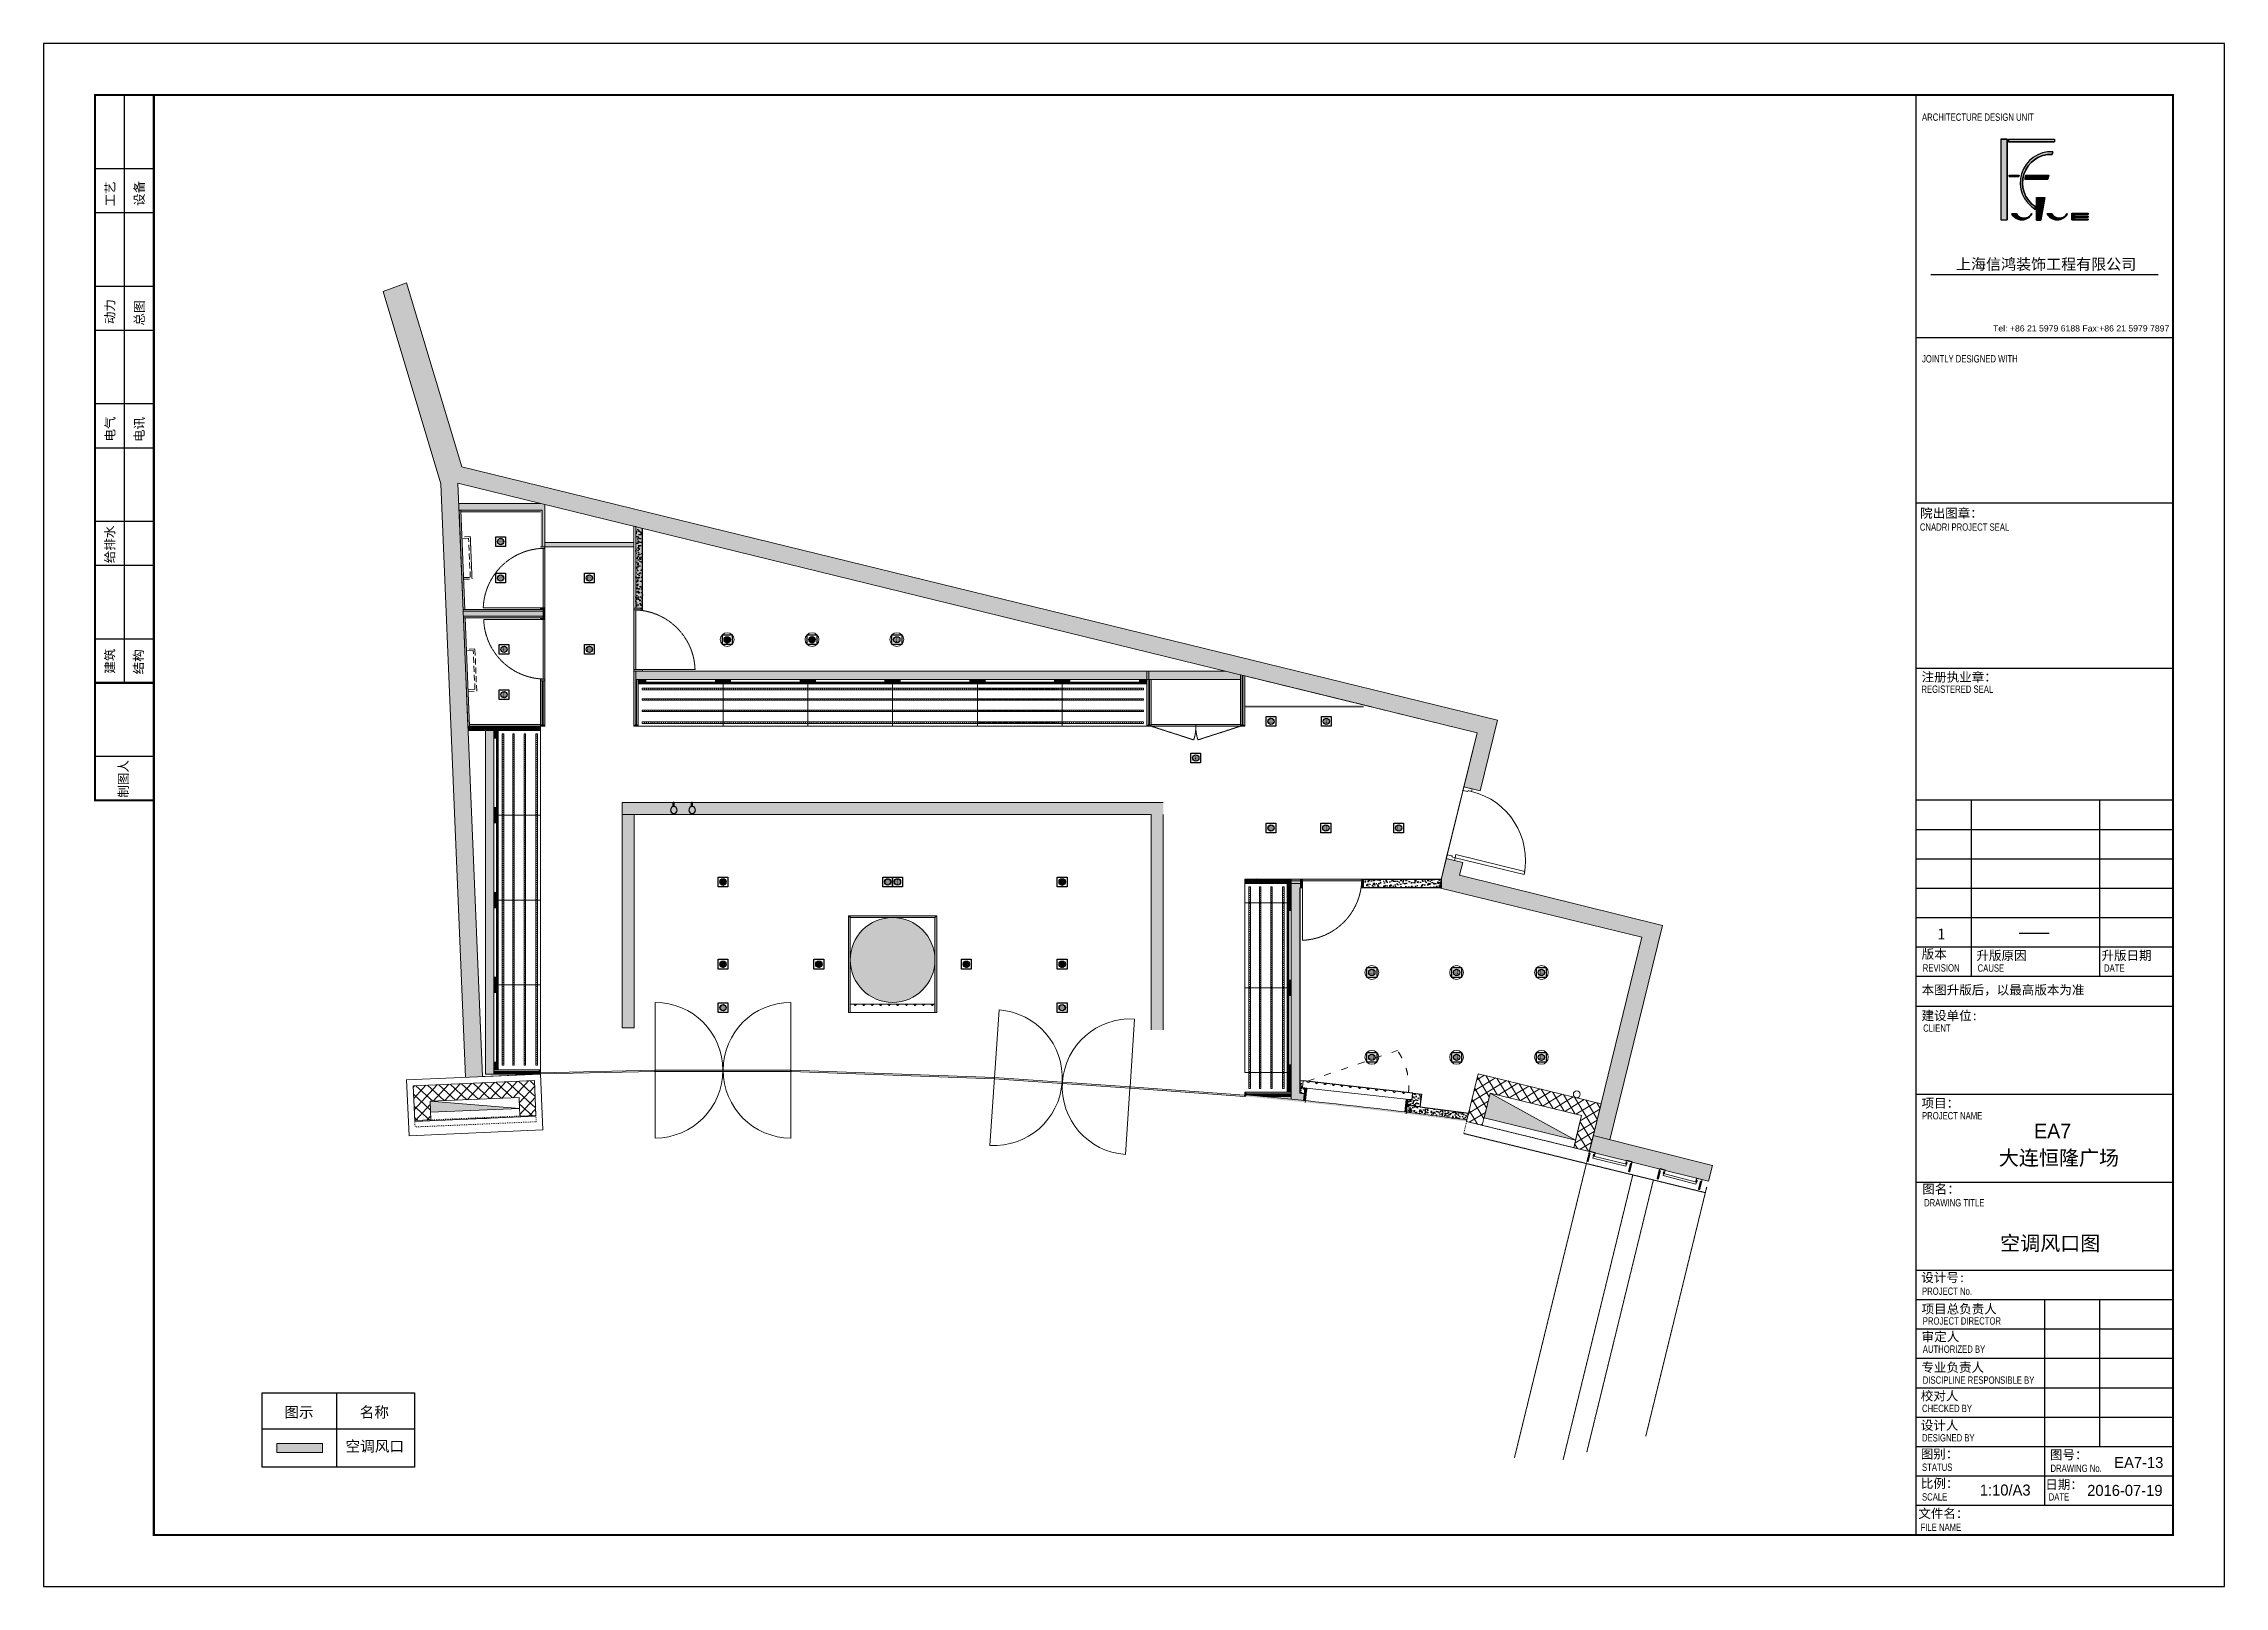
# Model space of a CAD drawing. Header units: millimetres. Extents: x 346472 to 732256, y -34068 to -15883.
# Drawn here: x 629380 to 655099, y -34068 to -15883 of the extents above; entities that cross this region are included whole.
import ezdxf

# ---------------------------------------------------------------- set-up
doc = ezdxf.new("R2010")
doc.units = ezdxf.units.MM
doc.header["$LTSCALE"] = 7
for name, pattern in [('022587.3-C-STRM$0$HIDDEN', [114.300229, 76.200152, -38.100076]), ('AED-090-P-CRL2$0$ACAD_ISO03W100', [30, 12, -18]), ('AED-090-P-PL02-N$0$ACAD_ISO03W100', [30, 12, -18]), ('DASH', [0.35, 0.25, -0.1]), ('DASHED', [0.75, 0.5, -0.25]), ('HIDDEN', [0.375, 0.25, -0.125]), ('TRATTEGGIATA2', [9.525, 6.35, -3.175])]:
    doc.linetypes.add(name, pattern=pattern)
doc.layers.get('0').update_dxf_attribs({"lineweight": 0})
for name, color, linetype in [('1', 1, 'Continuous'), ('1_AVT', 1, 'Continuous'), ('1建筑平面', 7, 'Continuous'), ('AED-090-P-PL02-N$0$0_fsbracket', 1, 'Continuous'), ('AED-090-P-PL02-N$0$HoseReelBackground', 255, 'Continuous'), ('LD_light', 253, 'Continuous'), ('mdf panels', 7, 'Continuous'), ('WALL', 7, 'Continuous'), ('walls', 7, 'Continuous'), ('图框', 9, 'Continuous'), ('消防', 5, 'Continuous')]:
    doc.layers.add(name, color=color, linetype=linetype)
for name, color, linetype, lineweight in [('AED-090-P-CRL2$0$HoseReel', 1, 'Continuous', 13), ('AED-090-P-PL02-N$0$HoseReel', 1, 'Continuous', 13), ('black lacquared metal', 1, 'Continuous', 9), ('EA7 CEILING', 251, 'Continuous', 9), ('EA7 FLOOR', 253, 'Continuous', 5), ('EA7 furniture', 7, 'Continuous', 5), ('LIGHT BEAMS', 1, 'Continuous', 20), ('LIGHTING LAY OUT', 1, 'Continuous', 18), ('materials', 1, 'Continuous', 40), ('QUOTE', 251, 'Continuous', 5), ('通风', 3, 'Continuous', 0)]:
    doc.layers.add(name, color=color, linetype=linetype, lineweight=lineweight)
doc.styles.add('ARIAL', font='Arial.ttf')
doc.styles.add('FUGUE', font='Arial.ttf')
doc.styles.get("Standard").update_dxf_attribs({"font": 'STKaiti.ttf'})
doc.styles.add('图签-仿宋', font='')
doc.styles.add('图签-黑体', font='')
doc.styles.get('图签-仿宋').set_extended_font_data('FangSong_GB2312')
doc.styles.get('图签-黑体').set_extended_font_data('SimHei')
pattern_1 = [(45, (269632.562, -31288.9534), (-4.49012806, 4.49012806), [])]
pattern_2 = [(50, (179896.27, -410.934), (91.092334, -7.969543), [9.525, -104.775]), (355, (179896.27, -410.93), (-17.62171, 95.528423), [7.62, -83.820292]), (100.451445, (179903.86, -411.6), (73.470624, 87.558876), [8.095004, -89.045122]), (46.1842, (179896.27, -385.53), (135.53952, -21.021164), [14.2875, -157.1625]), (96.635558, (179907.57, -387.29), (118.702067, 123.713062), [12.14251, -133.567804]), (351.18415, (179896.27, -385.53), (118.702067, 123.713062), [11.429984, -125.729866]), (21, (179908.97, -391.884), (75.807196, -51.132599), [9.525, -104.775]), (326, (179908.97, -391.88), (30.901014, 92.093983), [7.62, -83.82]), (71.451445, (179915.29, -396.145), (106.70821, 40.961384), [8.095004, -89.044969]), (37.5, (179896.272, -410.934), (1.5443016, 42.2775194), [0, -82.804, 0, -85.09, 0, -84.1375]), (7.5, (179896.27, -410.934), (33.4098313, 50.0902874), [0, -48.514, 0, -80.899, 0, -32.0675]), (327.5, (179867.95, -410.934), (67.7952976, -2.864372), [0, -31.75, 0, -99.06, 0, -131.445]), (317.5, (179855.25, -410.934), (74.064591, 12.7132455), [0, -41.275, 0, -65.786, 0, -93.345])]

msp = doc.modelspace()

# ---------------------------------------------------------------- texts
at = {"layer": '图框', "color": 251, "style": 'ARIAL', "width": 0.75}
for s, height, p in [('ARCHITECTURE DESIGN UNIT', 86.596, (651532.8, -16792.6)), ('JOINTLY DESIGNED WITH', 86.596, (651532.8, -19641.1)), ('CNADRI PROJECT SEAL', 86.596, (651507.7, -21624.6)), ('REGISTERED SEAL', 86.596, (651525.2, -23535.7)), ('REVISION', 86.6, (651541.9, -26821.2)), ('CAUSE', 86.6, (652188.7, -26823.2)), ('DATE', 86.6, (653679.5, -26823.2)), ('CLIENT', 86.6, (651546.6, -27530.6)), ('PROJECT NAME', 86.596, (651532.8, -28563.8)), ('DRAWING TITLE', 86.596, (651557.2, -29589.5)), ('PROJECT No.', 86.596, (651532.8, -30632.1)), ('PROJECT DIRECTOR', 86.596, (651541.9, -30982.9)), ('AUTHORIZED BY', 86.596, (651541.9, -31315.4)), ('DISCIPLINE RESPONSIBLE BY', 86.596, (651541.9, -31680)), ('CHECKED BY', 86.6, (651532.8, -32013.9)), ('DESIGNED BY', 86.596, (651532.8, -32360.3)), ('STATUS', 86.6, (651532.8, -32706.7)), ('DRAWING No.', 86.596, (653048, -32719.6)), ('SCALE', 86.6, (651532.8, -33057)), ('DATE', 86.6, (653026.6, -33057)), ('FILE NAME', 86.6, (651515.6, -33414.4))]:
    msp.add_text(s, height=height, dxfattribs=at).set_placement(p)
at = {"layer": '图框', "color": 251, "style": '图签-黑体'}
for s, p in [('工艺', (630218.1, -17801.9)), ('设备', (630562.3, -17796.3)), ('动力', (630214.5, -19189.6)), ('总图', (630562.3, -19205.6)), ('电气', (630218.1, -20573)), ('电讯', (630562.3, -20579.3)), ('给排水', (630214.4, -22007.6)), ('建筑', (630214.8, -23309.4)), ('结构', (630553.5, -23317.4)), ('制图人', (630373.8, -24771.5))]:
    msp.add_text(s, height=108.25, rotation=90, dxfattribs=at).set_placement(p)
at = {"layer": '图框', "color": 251}
for s, height, style, p in [('院出图章：', 108.25, '图签-黑体', (651510.7, -21472.1)), ('注册执业章：', 108.25, '图签-黑体', (651528.2, -23402.5)), ('1', 129.9, '图签-仿宋', (651716.4, -26442.4)), ('版本', 108.25, '图签-黑体', (651528.2, -26668.8)), ('升版原因', 108.25, '图签-黑体', (652175, -26685)), ('升版日期', 108.25, '图签-黑体', (653649.7, -26685)), ('本图升版后，以最高版本为准', 108.245, '图签-黑体', (651528.2, -27091.4)), ('建设单位:', 108.25, '图签-黑体', (651527.2, -27394.6)), ('项目：', 108.25, '图签-黑体', (651527.2, -28426)), ('图名：', 108.25, '图签-黑体', (651535.9, -29438.7)), ('设计号:', 108.25, '图签-黑体', (651524.1, -30481.4)), ('项目总负责人', 108.25, '图签-黑体', (651528.2, -30851.9)), ('审定人', 108.25, '图签-黑体', (651528.2, -31178.7)), ('专业负责人', 108.25, '图签-黑体', (651526, -31540.3)), ('校对人', 108.25, '图签-黑体', (651518.4, -31876.9)), ('设计人', 108.25, '图签-黑体', (651518.4, -32223.3)), ('图别：', 108.25, '图签-黑体', (651518.4, -32561.2)), ('图号：', 108.25, '图签-黑体', (653041.6, -32570.5)), ('比例：', 108.25, '图签-黑体', (651519.1, -32908.4)), ('日期：', 108.25, '图签-黑体', (652986.7, -32922.3)), ('文件名：', 108.25, '图签-黑体', (651489.6, -33263.6))]:
    msp.add_text(s, height=height, dxfattribs=dict(at, style=style)).set_placement(p)
for s, height, p in [('EA7', 173.19, (652854, -28786.2)), ('大连恒隆广场', 173.19, (652438.8, -29103.8)), ('2016-07-19', 129.89, (653480.5, -33002.2))]:
    msp.add_text(s, height=height, dxfattribs=at).set_placement(p)
at = {"layer": '图框', "color": 251, "insert": (652996.6, -18490), "char_height": 129.895, "width": 3030.873, "attachment_point": 5, "line_spacing_factor": 0.66852, "style": 'FUGUE'}
msp.add_mtext('{\\fSimSun|b0|i0|c134|p2;上海信鸿装饰工程有限公司}', dxfattribs=at)
at = {"layer": '图框', "color": 251, "insert": (652370.7, -19277.1), "char_height": 132.56, "attachment_point": 7, "line_spacing_factor": 0.66852, "style": 'FUGUE'}
msp.add_mtext('{\\H0.55168x;\\C7;Tel: +86 21 5979 6188 Fax:+86 21 5979 7897}', dxfattribs=at)
at = {"layer": '图框', "color": 251}
for s, insert, char_height, width, attachment_point in [('\\pi151;{\\fSimSun|b0|i0|c134|p2;空调风口图}', (652303.1, -29936.8), 173.193, 1602.577, 1), ('EA7-13', (653799.5, -32609.4), 129.89, 67.606, 4), ('1:10/A3', (652214.2, -32933.9), 129.89, 67.606, 4)]:
    msp.add_mtext(s, dxfattribs=dict(at, insert=insert, char_height=char_height, width=width, attachment_point=attachment_point))
at = {"layer": '消防', "color": 5, "ltscale": 2, "style": '图签-黑体'}
for s, p in [('图示', (632218.4, -32078.2)), ('名称', (633107.2, -32078.2)), ('空调风口', (632940, -32479.8))]:
    msp.add_text(s, height=126.59, dxfattribs=at).set_placement(p)

# ---------------------------------------------------------------- blocks, each defined once
blk = doc.blocks.new('Single Rec_1')
at = {"layer": 'LD_light'}
h = blk.add_hatch(dxfattribs=at)
h.set_pattern_fill('DOTS', color=1, scale=10, style=0)
h.set_pattern_definition([(0, (-51.6286, 0), (0.3125, 0.625), [0, -0.625])])
h.paths.add_polyline_path([(10111.9, -501.5, 1), (10103.7, -501.5, 1)])
at = {"layer": 'LD_light', "color": 1}
blk.add_lwpolyline([(10101.5, -495.2), (10114.2, -495.2), (10114.2, -507.9), (10101.5, -507.9)], close=True, dxfattribs=at)
blk.add_circle((10107.8, -501.5), 4.11, dxfattribs=at)
blk = doc.blocks.new('VIVO-M_F')
at = {"layer": 'LD_light', "color": 1}
for p, q in [((10141.1, -318.1), (10141.1, -312.1)), ((10141.1, -312.1), (10142.6, -312.1)), ((10142.6, -318.1), (10142.6, -312.1))]:
    blk.add_line(p, q, dxfattribs=at)
blk.add_circle((10141.8, -323.1), 5, dxfattribs=at)
blk = doc.blocks.new('12333')
at = {"layer": 'LD_light'}
h = blk.add_hatch(dxfattribs=at)
h.set_pattern_fill('DOTS', color=6, scale=90.551181, angle=-90, style=0)
h.set_pattern_definition([(270, (572990.7953, 65339.9095), (5.65944882, -2.8297244), [0, -5.65944882])])
h.paths.add_polyline_path([(568487, -26655, 1), (568412, -26655, 1)])
at = {"layer": 'LD_light', "color": 6, "elevation": -2}
blk.add_lwpolyline([(568507, -26598), (568507, -26713), (568392, -26713), (568392, -26598)], close=True, dxfattribs=at)
at = {"layer": 'LD_light', "color": 6}
blk.add_circle((568449, -26655, -2), 37.2, dxfattribs=at)
at = {"layer": 'QUOTE', "color": 6, "lineweight": 5}
blk.add_circle((568449, -26655, -2), 81.3, dxfattribs=at)

# ---------------------------------------------------------------- hatches: boundary and pattern name
at = {"lineweight": 5, "ltscale": 100}
h = msp.add_hatch(color=0, dxfattribs=at)
h.dxf.hatch_style = 1
h.paths.add_polyline_path([(637302.2, -23378.7), (637390.2, -23378.7), (637302.2, -23408.7)], flags=17)
h.paths.add_polyline_path([(637390.2, -23378.7), (637390.2, -23408.7), (637302.2, -23408.7)])
h.paths.add_polyline_path([(637312.2, -23408.7), (637390.2, -23408.7), (637390.2, -23428.7), (637312.2, -23428.7)])
h.paths.add_polyline_path([(636394.2, -23408.7), (637302.2, -23408.7), (637302.2, -23428.7), (636394.2, -23428.7)])
h.paths.add_polyline_path([(636394.2, -23378.7), (636482.2, -23378.7), (636482.2, -23408.7)], flags=17)
h.paths.add_polyline_path([(636394.2, -23378.7), (636482.2, -23408.7), (636394.2, -23408.7)])
h = msp.add_hatch(color=0, dxfattribs=at)
h.dxf.hatch_style = 1
h.paths.add_polyline_path([(638302.2, -23378.7), (638390.2, -23378.7), (638302.2, -23408.7)], flags=17)
h.paths.add_polyline_path([(638390.2, -23378.7), (638390.2, -23408.7), (638302.2, -23408.7)])
h.paths.add_polyline_path([(638312.2, -23408.7), (638390.2, -23408.7), (638390.2, -23428.7), (638312.2, -23428.7)])
h.paths.add_polyline_path([(637394.2, -23408.7), (638302.2, -23408.7), (638302.2, -23428.7), (637394.2, -23428.7)])
h.paths.add_polyline_path([(637394.2, -23378.7), (637482.2, -23378.7), (637482.2, -23408.7)], flags=17)
h.paths.add_polyline_path([(637394.2, -23378.7), (637482.2, -23408.7), (637394.2, -23408.7)])
h = msp.add_hatch(color=0, dxfattribs=at)
h.dxf.hatch_style = 1
h.paths.add_polyline_path([(639302.2, -23378.7), (639390.2, -23378.7), (639302.2, -23408.7)], flags=17)
h.paths.add_polyline_path([(639390.2, -23378.7), (639390.2, -23408.7), (639302.2, -23408.7)])
h.paths.add_polyline_path([(639312.2, -23408.7), (639390.2, -23408.7), (639390.2, -23428.7), (639312.2, -23428.7)])
h.paths.add_polyline_path([(638394.2, -23408.7), (639302.2, -23408.7), (639302.2, -23428.7), (638394.2, -23428.7)])
h.paths.add_polyline_path([(638394.2, -23378.7), (638482.2, -23378.7), (638482.2, -23408.7)], flags=17)
h.paths.add_polyline_path([(638394.2, -23378.7), (638482.2, -23408.7), (638394.2, -23408.7)])
h = msp.add_hatch(color=0, dxfattribs=at)
h.dxf.hatch_style = 1
h.paths.add_polyline_path([(640302.2, -23378.7), (640390.2, -23378.7), (640302.2, -23408.7)], flags=17)
h.paths.add_polyline_path([(640390.2, -23378.7), (640390.2, -23408.7), (640302.2, -23408.7)])
h.paths.add_polyline_path([(640312.2, -23408.7), (640390.2, -23408.7), (640390.2, -23428.7), (640312.2, -23428.7)])
h.paths.add_polyline_path([(639394.2, -23408.7), (640302.2, -23408.7), (640302.2, -23428.7), (639394.2, -23428.7)])
h.paths.add_polyline_path([(639394.2, -23378.7), (639482.2, -23378.7), (639482.2, -23408.7)], flags=17)
h.paths.add_polyline_path([(639394.2, -23378.7), (639482.2, -23408.7), (639394.2, -23408.7)])
h = msp.add_hatch(color=0, dxfattribs=at)
h.dxf.hatch_style = 1
h.paths.add_polyline_path([(641302.2, -23378.7), (641390.2, -23378.7), (641302.2, -23408.7)], flags=17)
h.paths.add_polyline_path([(641390.2, -23378.7), (641390.2, -23408.7), (641302.2, -23408.7)])
h.paths.add_polyline_path([(641312.2, -23408.7), (641390.2, -23408.7), (641390.2, -23428.7), (641312.2, -23428.7)])
h.paths.add_polyline_path([(640394.2, -23408.7), (641302.2, -23408.7), (641302.2, -23428.7), (640394.2, -23428.7)])
h.paths.add_polyline_path([(640394.2, -23378.7), (640482.2, -23378.7), (640482.2, -23408.7)], flags=17)
h.paths.add_polyline_path([(640394.2, -23378.7), (640482.2, -23408.7), (640394.2, -23408.7)])
h = msp.add_hatch(color=0, dxfattribs=at)
h.dxf.hatch_style = 1
h.paths.add_polyline_path([(642302.2, -23378.7), (642390.2, -23378.7), (642302.2, -23408.7)], flags=17)
h.paths.add_polyline_path([(642390.2, -23378.7), (642390.2, -23408.7), (642302.2, -23408.7)])
h.paths.add_polyline_path([(642312.2, -23408.7), (642390.2, -23408.7), (642390.2, -23428.7), (642312.2, -23428.7)])
h.paths.add_polyline_path([(641394.2, -23408.7), (642302.2, -23408.7), (642302.2, -23428.7), (641394.2, -23428.7)])
h.paths.add_polyline_path([(641394.2, -23378.7), (641482.2, -23378.7), (641482.2, -23408.7)], flags=17)
h.paths.add_polyline_path([(641394.2, -23378.7), (641482.2, -23408.7), (641394.2, -23408.7)])
h = msp.add_hatch(color=0, dxfattribs=at)
h.dxf.hatch_style = 1
h.paths.add_polyline_path([(634689.9, -24068.7), (634689.9, -23980.7), (634719.9, -24068.7)], flags=17)
h.paths.add_polyline_path([(634689.9, -23980.7), (634719.9, -23980.7), (634719.9, -24068.7)])
h.paths.add_polyline_path([(634719.9, -24058.7), (634719.9, -23980.7), (634739.9, -23980.7), (634739.9, -24058.7)])
h.paths.add_polyline_path([(634719.9, -24976.7), (634719.9, -24068.7), (634739.9, -24068.7), (634739.9, -24976.7)])
h.paths.add_polyline_path([(634689.9, -24976.7), (634689.9, -24888.7), (634719.9, -24888.7)], flags=17)
h.paths.add_polyline_path([(634689.9, -24976.7), (634719.9, -24888.7), (634719.9, -24976.7)])
h = msp.add_hatch(color=0, dxfattribs=at)
h.dxf.hatch_style = 1
h.paths.add_polyline_path([(634689.9, -25068.7), (634689.9, -24980.7), (634719.9, -25068.7)], flags=17)
h.paths.add_polyline_path([(634689.9, -24980.7), (634719.9, -24980.7), (634719.9, -25068.7)])
h.paths.add_polyline_path([(634719.9, -25058.7), (634719.9, -24980.7), (634739.9, -24980.7), (634739.9, -25058.7)])
h.paths.add_polyline_path([(634719.9, -25976.7), (634719.9, -25068.7), (634739.9, -25068.7), (634739.9, -25976.7)])
h.paths.add_polyline_path([(634689.9, -25976.7), (634689.9, -25888.7), (634719.9, -25888.7)], flags=17)
h.paths.add_polyline_path([(634689.9, -25976.7), (634719.9, -25888.7), (634719.9, -25976.7)])
h = msp.add_hatch(color=0, dxfattribs=at)
h.dxf.hatch_style = 1
h.paths.add_polyline_path([(634689.9, -26068.7), (634689.9, -25980.7), (634719.9, -26068.7)], flags=17)
h.paths.add_polyline_path([(634689.9, -25980.7), (634719.9, -25980.7), (634719.9, -26068.7)])
h.paths.add_polyline_path([(634719.9, -26058.7), (634719.9, -25980.7), (634739.9, -25980.7), (634739.9, -26058.7)])
h.paths.add_polyline_path([(634719.9, -26976.7), (634719.9, -26068.7), (634739.9, -26068.7), (634739.9, -26976.7)])
h.paths.add_polyline_path([(634689.9, -26976.7), (634689.9, -26888.7), (634719.9, -26888.7)], flags=17)
h.paths.add_polyline_path([(634689.9, -26976.7), (634719.9, -26888.7), (634719.9, -26976.7)])
h = msp.add_hatch(color=0, dxfattribs=at)
h.dxf.hatch_style = 1
h.paths.add_polyline_path([(644094.5, -26102.2), (644094.5, -26014.2), (644064.5, -26102.2)], flags=17)
h.paths.add_polyline_path([(644094.5, -26014.2), (644064.5, -26014.2), (644064.5, -26102.2)])
h.paths.add_polyline_path([(644064.5, -26092.2), (644064.5, -26014.2), (644044.5, -26014.2), (644044.5, -26092.2)])
h.paths.add_polyline_path([(644064.5, -27010.2), (644064.5, -26102.2), (644044.5, -26102.2), (644044.5, -27010.2)])
h.paths.add_polyline_path([(644094.5, -27010.2), (644094.5, -26922.2), (644064.5, -26922.2)], flags=17)
h.paths.add_polyline_path([(644094.5, -27010.2), (644064.5, -26922.2), (644064.5, -27010.2)])
h = msp.add_hatch(color=0, dxfattribs=at)
h.dxf.hatch_style = 1
h.paths.add_polyline_path([(634689.9, -27068.7), (634689.9, -26980.7), (634719.9, -27068.7)], flags=17)
h.paths.add_polyline_path([(634689.9, -26980.7), (634719.9, -26980.7), (634719.9, -27068.7)])
h.paths.add_polyline_path([(634719.9, -27058.7), (634719.9, -26980.7), (634739.9, -26980.7), (634739.9, -27058.7)])
h.paths.add_polyline_path([(634719.9, -27976.7), (634719.9, -27068.7), (634739.9, -27068.7), (634739.9, -27976.7)])
h.paths.add_polyline_path([(634689.9, -27976.7), (634689.9, -27888.7), (634719.9, -27888.7)], flags=17)
h.paths.add_polyline_path([(634689.9, -27976.7), (634719.9, -27888.7), (634719.9, -27976.7)])
h = msp.add_hatch(color=0, dxfattribs=at)
h.dxf.hatch_style = 1
h.paths.add_polyline_path([(644094.5, -27102.2), (644094.5, -27014.2), (644064.5, -27102.2)], flags=17)
h.paths.add_polyline_path([(644094.5, -27014.2), (644064.5, -27014.2), (644064.5, -27102.2)])
h.paths.add_polyline_path([(644064.5, -27092.2), (644064.5, -27014.2), (644044.5, -27014.2), (644044.5, -27092.2)])
h.paths.add_polyline_path([(644064.5, -28010.2), (644064.5, -27102.2), (644044.5, -27102.2), (644044.5, -28010.2)])
h.paths.add_polyline_path([(644094.5, -28010.2), (644094.5, -27922.2), (644064.5, -27922.2)], flags=17)
h.paths.add_polyline_path([(644094.5, -28010.2), (644064.5, -27922.2), (644064.5, -28010.2)])
at = {"layer": '1', "lineweight": 5}
for points in [[(644240.1, -28340.6), (644259.9, -28342.7), (644276.2, -28193.9), (644255.7, -28191.8)], [(645432.9, -28475.2), (645452.7, -28477.6), (645468.3, -28327.7), (645448.3, -28327.7)]]:
    msp.add_hatch(color=0, dxfattribs=at).paths.add_polyline_path(points)
at = {"layer": 'AED-090-P-CRL2$0$HoseReel', "lineweight": 5, "extrusion": (0.000187716, -0.000339531, 1)}
msp.add_hatch(color=0, dxfattribs=at).paths.add_polyline_path([(647446.3, -28809.8), (646368.1, -28545.9), (646439.4, -28254.5)])
at = {"layer": 'AED-090-P-PL02-N$0$HoseReel', "lineweight": 5, "extrusion": (0.001481, 7.72385e-05, 0.999999)}
msp.add_hatch(color=0, dxfattribs=at).paths.add_polyline_path([(634991.4, -28434.8), (633942.3, -28479.8), (633936.7, -28349.9)])
at = {"layer": 'EA7 furniture', "lineweight": 5}
h = msp.add_hatch(color=0, dxfattribs=at)
h.dxf.hatch_style = 1
h.paths.add_polyline_path([(635289.9, -21315), (635239.9, -21302.8), (634274.7, -21302.8), (634278, -21382.8), (635259.9, -21382.8), (635259.9, -21812.8), (635289.9, -21812.8)])
h = msp.add_hatch(color=0, dxfattribs=at)
h.dxf.hatch_style = 1
h.paths.add_polyline_path([(635269.9, -22552.8), (635239.9, -22552.8), (634326.7, -22552.8), (634327.5, -22572.8), (635269.9, -22572.8)])
h.paths.add_polyline_path([(634298.9, -21382.8), (634278.8, -21382.8), (634326.7, -22552.8), (634346.7, -22552.8)])
h = msp.add_hatch(color=0, dxfattribs=at)
h.dxf.hatch_style = 1
h.paths.add_polyline_path([(635259.9, -21382.8), (635239.9, -21382.8), (635239.9, -21812.8), (635259.9, -21812.8)])
h = msp.add_hatch(color=0, dxfattribs=at)
h.dxf.hatch_style = 1
h.paths.add_polyline_path([(635289.9, -21812.8), (635239.9, -21812.8), (635239.9, -21832.8), (635289.9, -21832.8)])
h.paths.add_polyline_path([(635289.9, -23372.8), (635239.9, -23372.8), (635239.9, -23392.8), (635289.9, -23392.8)])
h = msp.add_hatch(color=0, dxfattribs=at)
h.dxf.hatch_style = 1
h.paths.add_polyline_path([(635269.9, -22632.8), (635269.9, -22572.8), (634327.5, -22572.8), (634330, -22632.8)])
h = msp.add_hatch(color=0, dxfattribs=at)
h.dxf.hatch_style = 1
h.paths.add_polyline_path([(635269.9, -22632.8), (634330, -22632.8), (634330.8, -22652.8), (635269.9, -22652.8)])
h.paths.add_polyline_path([(634373, -23942.1), (634789.5, -23942.1), (634789.5, -23705), (634373, -23705)], flags=9)
h.paths.add_polyline_path([(634867.2, -23790.6), (635181.3, -23790.6), (635181.3, -23553.5), (634867.2, -23553.5)], flags=9)
h = msp.add_hatch(color=0, dxfattribs=at)
h.dxf.hatch_style = 1
h.paths.add_polyline_path([(635239.9, -22532.8), (635239.9, -22552.8), (635289.9, -22552.8), (635289.9, -22532.8)])
h.paths.add_polyline_path([(635289.9, -22652.8), (635239.9, -22652.8), (635239.9, -22672.8), (635269.9, -22672.8), (635289.9, -22672.8)])
h = msp.add_hatch(color=0, dxfattribs=at)
h.dxf.hatch_style = 1
h.paths.add_polyline_path([(636442.2, -23258.7), (636362.2, -23258.7), (636342.2, -23258.7), (636342.2, -23278.7), (636442.2, -23278.7)])
h.paths.add_polyline_path([(636442.2, -22538.7), (636342.2, -22538.7), (636342.2, -22558.7), (636442.2, -22558.7)])
h = msp.add_hatch(color=0, dxfattribs=at)
h.dxf.hatch_style = 1
h.paths.add_polyline_path([(634930, -23907.9), (634403, -23907.9), (634403.8, -23927.9), (634930, -23927.9)])
h.paths.add_polyline_path([(635239.9, -23907.9), (634953.8, -23907.9), (634953.8, -23927.9), (635239.9, -23928.7), (635239.9, -23927.9)])
h.paths.add_polyline_path([(634953.8, -23907.9), (634930, -23907.9), (634930, -23927.9), (634953.8, -23927.9)])
h = msp.add_hatch(color=0, dxfattribs=at)
h.dxf.hatch_style = 1
h.paths.add_polyline_path([(642968.3, -23908.7), (642442.2, -23908.7), (642442.2, -23928.7), (642968.3, -23928.7)])
h.paths.add_polyline_path([(643494.5, -23908.7), (642992.2, -23908.7), (642992.2, -23928.7), (643494.5, -23928.7), (643494.5, -23928.7)])
h.paths.add_polyline_path([(642992.2, -23908.7), (642968.3, -23908.7), (642968.3, -23928.7), (642992.2, -23928.7)])
h = msp.add_hatch(color=256, dxfattribs=at)
h.dxf.hatch_style = 1
h.paths.add_polyline_path([(643544.5, -23698.6), (643544.5, -23678.6), (644944.5, -23678), (644944.5, -23698.6)])
h = msp.add_hatch(color=0, dxfattribs=at)
h.dxf.hatch_style = 1
h.paths.add_polyline_path([(644064.5, -25782.2), (644044.5, -25782.2), (644044.5, -26012.2), (644064.5, -26012.2)])
h = msp.add_hatch(color=0, dxfattribs=at)
h.dxf.hatch_style = 1
h.paths.add_polyline_path([(644064.5, -28012.2), (644044.5, -28012.2), (644044.5, -28242.4), (644064.5, -28242.4)])
h = msp.add_hatch(color=0, dxfattribs=at)
h.dxf.hatch_style = 1
h.paths.add_polyline_path([(643758.2, -28292.3), (644094.4, -28292.7), (644094.5, -28242.7), (643544.5, -28242.1), (643544.4, -28292.1, -0.0026507), (644258.2, -28362.6), (644260.2, -28342.7, 0.001864)])
h.paths.add_polyline_path([(643564.4, -28273.9, -0.0007098), (643755.7, -28292.1), (644094.5, -28292.1), (644094.5, -28262.7), (643564.4, -28262.1)], flags=16)
h = msp.add_hatch(color=0, dxfattribs=at)
h.dxf.hatch_style = 1
h.paths.add_polyline_path([(644260.2, -28342.7), (644258.2, -28362.6, -0.0044349), (645450.6, -28497.5), (645452.7, -28477.6, 0.0044336)])
h = msp.add_hatch(color=0, dxfattribs=at)
h.dxf.hatch_style = 1
h.paths.add_polyline_path([(645452.7, -28477.6), (645450.6, -28497.5, -0.0026509), (646162.1, -28588.2), (646166.9, -28568.7, 0.0026601)])
at = {"layer": 'LIGHTING LAY OUT'}
h = msp.add_hatch(dxfattribs=at)
h.set_pattern_fill('ACAD_ISO08W100', color=1, scale=5, angle=-90)
h.set_pattern_definition([(270, (829865.01, -15456.507), (25, -2e-14), [120, -15, 30, -15])])
h.paths.add_polyline_path([(638390.9, -23481.6), (636440.3, -23481.6), (636440.3, -23499.1), (638390.9, -23499.1)])
h = msp.add_hatch(dxfattribs=at)
h.set_pattern_fill('ACAD_ISO08W100', color=1, scale=5, angle=-90)
h.set_pattern_definition([(270, (829865.01, -15580.28), (25, -2e-14), [120, -15, 30, -15])])
h.paths.add_polyline_path([(638390.9, -23605.4), (636440.3, -23605.4), (636440.3, -23622.8), (638390.9, -23622.8)])
h = msp.add_hatch(dxfattribs=at)
h.set_pattern_fill('ACAD_ISO08W100', color=1, scale=5, angle=-90)
h.set_pattern_definition([(270, (830865.01, -15456.507), (25, -2e-14), [120, -15, 30, -15])])
h.paths.add_polyline_path([(639390.9, -23481.6), (637440.3, -23481.6), (637440.3, -23499.1), (639390.9, -23499.1)])
h = msp.add_hatch(dxfattribs=at)
h.set_pattern_fill('ACAD_ISO08W100', color=1, scale=5, angle=-90)
h.set_pattern_definition([(270, (830865.01, -15580.28), (25, -2e-14), [120, -15, 30, -15])])
h.paths.add_polyline_path([(639390.9, -23605.4), (637440.3, -23605.4), (637440.3, -23622.8), (639390.9, -23622.8)])
h = msp.add_hatch(dxfattribs=at)
h.set_pattern_fill('ACAD_ISO08W100', color=1, scale=5, angle=-90)
h.set_pattern_definition([(270, (832815.548, -15456.507), (25, -2e-14), [120, -15, 30, -15])])
h.paths.add_polyline_path([(641341.4, -23481.6), (639390.9, -23481.6), (639390.9, -23499.1), (641341.4, -23499.1)])
h = msp.add_hatch(dxfattribs=at)
h.set_pattern_fill('ACAD_ISO08W100', color=1, scale=5, angle=-90)
h.set_pattern_definition([(270, (832815.548, -15580.28), (25, -2e-14), [120, -15, 30, -15])])
h.paths.add_polyline_path([(641341.4, -23605.4), (639390.9, -23605.4), (639390.9, -23622.8), (641341.4, -23622.8)])
h = msp.add_hatch(dxfattribs=at)
h.set_pattern_fill('ACAD_ISO08W100', color=1, scale=5, angle=-90)
h.set_pattern_definition([(270, (833827.104, -15456.507), (25, -2e-14), [120, -15, 30, -15])])
h.paths.add_polyline_path([(642353, -23481.6), (640402.4, -23481.6), (640402.4, -23499.1), (642353, -23499.1)])
h = msp.add_hatch(dxfattribs=at)
h.set_pattern_fill('ACAD_ISO08W100', color=1, scale=5, angle=-90)
h.set_pattern_definition([(270, (833827.104, -15580.28), (25, -2e-14), [120, -15, 30, -15])])
h.paths.add_polyline_path([(642353, -23605.4), (640402.4, -23605.4), (640402.4, -23622.8), (642353, -23622.8)])
h = msp.add_hatch(dxfattribs=at)
h.set_pattern_fill('ACAD_ISO08W100', color=1, scale=5, angle=-90)
h.set_pattern_definition([(270, (829865.01, -15713.697), (25, -2e-14), [120, -15, 30, -15])])
h.paths.add_polyline_path([(638390.9, -23738.8), (636440.3, -23738.8), (636440.3, -23756.3), (638390.9, -23756.3)])
h = msp.add_hatch(dxfattribs=at)
h.set_pattern_fill('ACAD_ISO08W100', color=1, scale=5, angle=-90)
h.set_pattern_definition([(270, (829865.01, -15853.27), (25, -2e-14), [120, -15, 30, -15])])
h.paths.add_polyline_path([(638390.9, -23878.3), (636440.3, -23878.3), (636440.3, -23895.8), (638390.9, -23895.8)])
h = msp.add_hatch(dxfattribs=at)
h.set_pattern_fill('ACAD_ISO08W100', color=1, scale=5, angle=-90)
h.set_pattern_definition([(270, (830865.01, -15713.697), (25, -2e-14), [120, -15, 30, -15])])
h.paths.add_polyline_path([(639390.9, -23738.8), (637440.3, -23738.8), (637440.3, -23756.3), (639390.9, -23756.3)])
h = msp.add_hatch(dxfattribs=at)
h.set_pattern_fill('ACAD_ISO08W100', color=1, scale=5, angle=-90)
h.set_pattern_definition([(270, (830865.01, -15853.27), (25, -2e-14), [120, -15, 30, -15])])
h.paths.add_polyline_path([(639390.9, -23878.3), (637440.3, -23878.3), (637440.3, -23895.8), (639390.9, -23895.8)])
h = msp.add_hatch(dxfattribs=at)
h.set_pattern_fill('ACAD_ISO08W100', color=1, scale=5, angle=-90)
h.set_pattern_definition([(270, (832815.548, -15713.697), (25, -2e-14), [120, -15, 30, -15])])
h.paths.add_polyline_path([(641341.4, -23738.8), (639390.9, -23738.8), (639390.9, -23756.3), (641341.4, -23756.3)])
h = msp.add_hatch(dxfattribs=at)
h.set_pattern_fill('ACAD_ISO08W100', color=1, scale=5, angle=-90)
h.set_pattern_definition([(270, (832815.548, -15853.27), (25, -2e-14), [120, -15, 30, -15])])
h.paths.add_polyline_path([(641341.4, -23878.3), (639390.9, -23878.3), (639390.9, -23895.8), (641341.4, -23895.8)])
h = msp.add_hatch(dxfattribs=at)
h.set_pattern_fill('ACAD_ISO08W100', color=1, scale=5, angle=-90)
h.set_pattern_definition([(270, (833827.104, -15713.697), (25, -2e-14), [120, -15, 30, -15])])
h.paths.add_polyline_path([(642353, -23738.8), (640402.4, -23738.8), (640402.4, -23756.3), (642353, -23756.3)])
h = msp.add_hatch(dxfattribs=at)
h.set_pattern_fill('ACAD_ISO08W100', color=1, scale=5, angle=-90)
h.set_pattern_definition([(270, (833827.104, -15853.27), (25, -2e-14), [120, -15, 30, -15])])
h.paths.add_polyline_path([(642353, -23878.3), (640402.4, -23878.3), (640402.4, -23895.8), (642353, -23895.8)])
h = msp.add_hatch(dxfattribs=at)
h.set_pattern_fill('ACAD_ISO08W100', color=1, scale=5)
h.set_pattern_definition([(360, (626764.417, 167453.905), (1e-14, 25), [120, -15, 30, -15])])
h.paths.add_polyline_path([(634789.5, -24020.2), (634789.5, -25970.8), (634807, -25970.8), (634807, -24020.2)])
h = msp.add_hatch(dxfattribs=at)
h.set_pattern_fill('ACAD_ISO08W100', color=1, scale=5)
h.set_pattern_definition([(360, (626888.19, 167453.905), (1e-14, 25), [120, -15, 30, -15])])
h.paths.add_polyline_path([(634913.3, -24020.2), (634913.3, -25970.8), (634930.8, -25970.8), (634930.8, -24020.2)])
h = msp.add_hatch(dxfattribs=at)
h.set_pattern_fill('ACAD_ISO08W100', color=1, scale=5)
h.set_pattern_definition([(360, (627021.607, 167453.905), (1e-14, 25), [120, -15, 30, -15])])
h.paths.add_polyline_path([(635046.7, -24020.2), (635046.7, -25970.8), (635064.2, -25970.8), (635064.2, -24020.2)])
h = msp.add_hatch(dxfattribs=at)
h.set_pattern_fill('ACAD_ISO08W100', color=1, scale=5)
h.set_pattern_definition([(360, (627161.18, 167453.905), (1e-14, 25), [120, -15, 30, -15])])
h.paths.add_polyline_path([(635186.3, -24020.2), (635186.3, -25970.8), (635203.7, -25970.8), (635203.7, -24020.2)])
h = msp.add_hatch(dxfattribs=at)
h.set_pattern_fill('ACAD_ISO08W100', color=1, scale=5)
h.set_pattern_definition([(360, (626764.415, 165500.9), (1e-14, 25), [120, -15, 30, -15])])
h.paths.add_polyline_path([(634789.5, -25973.3), (634789.5, -27923.8), (634807, -27923.8), (634807, -25973.3)])
h = msp.add_hatch(dxfattribs=at)
h.set_pattern_fill('ACAD_ISO08W100', color=1, scale=5)
h.set_pattern_definition([(360, (626888.188, 165500.9), (1e-14, 25), [120, -15, 30, -15])])
h.paths.add_polyline_path([(634913.3, -25973.3), (634913.3, -27923.8), (634930.8, -27923.8), (634930.8, -25973.3)])
h = msp.add_hatch(dxfattribs=at)
h.set_pattern_fill('ACAD_ISO08W100', color=1, scale=5)
h.set_pattern_definition([(360, (627021.605, 165500.9), (1e-14, 25), [120, -15, 30, -15])])
h.paths.add_polyline_path([(635046.7, -25973.3), (635046.7, -27923.8), (635064.2, -27923.8), (635064.2, -25973.3)])
h = msp.add_hatch(dxfattribs=at)
h.set_pattern_fill('ACAD_ISO08W100', color=1, scale=5)
h.set_pattern_definition([(360, (627161.178, 165500.9), (1e-14, 25), [120, -15, 30, -15])])
h.paths.add_polyline_path([(635186.2, -25973.3), (635186.2, -27923.8), (635203.7, -27923.8), (635203.7, -25973.3)])
h = msp.add_hatch(dxfattribs=at)
h.set_pattern_fill('ACAD_ISO08W100', color=1, scale=5)
h.set_pattern_definition([(360, (635568.986, 165650.48), (1e-14, 25), [120, -15, 30, -15])])
h.paths.add_polyline_path([(643594.1, -25823.7), (643594.1, -27774.2), (643611.5, -27774.2), (643611.5, -25823.7)])
h = msp.add_hatch(dxfattribs=at)
h.set_pattern_fill('ACAD_ISO08W100', color=1, scale=5)
h.set_pattern_definition([(360, (635692.76, 165650.48), (1e-14, 25), [120, -15, 30, -15])])
h.paths.add_polyline_path([(643717.8, -25823.7), (643717.8, -27774.2), (643735.3, -27774.2), (643735.3, -25823.7)])
h = msp.add_hatch(dxfattribs=at)
h.set_pattern_fill('ACAD_ISO08W100', color=1, scale=5)
h.set_pattern_definition([(360, (635826.176, 165650.48), (1e-14, 25), [120, -15, 30, -15])])
h.paths.add_polyline_path([(643851.2, -25823.7), (643851.2, -27774.2), (643868.7, -27774.2), (643868.7, -25823.7)])
h = msp.add_hatch(dxfattribs=at)
h.set_pattern_fill('ACAD_ISO08W100', color=1, scale=5)
h.set_pattern_definition([(360, (635965.75, 165650.48), (1e-14, 25), [120, -15, 30, -15])])
h.paths.add_polyline_path([(643990.8, -25823.7), (643990.8, -27774.2), (644008.3, -27774.2), (644008.3, -25823.7)])
h = msp.add_hatch(dxfattribs=at)
h.set_pattern_fill('ACAD_ISO08W100', color=1, scale=5)
h.set_pattern_definition([(360, (635569.673, 165226.275), (1e-14, 25), [120, -15, 30, -15])])
h.paths.add_polyline_path([(643594.7, -26247.9), (643594.7, -28198.4), (643612.2, -28198.4), (643612.2, -26247.9)])
h = msp.add_hatch(dxfattribs=at)
h.set_pattern_fill('ACAD_ISO08W100', color=1, scale=5)
h.set_pattern_definition([(360, (635693.446, 165226.275), (1e-14, 25), [120, -15, 30, -15])])
h.paths.add_polyline_path([(643718.5, -26247.9), (643718.5, -28198.4), (643736, -28198.4), (643736, -26247.9)])
h = msp.add_hatch(dxfattribs=at)
h.set_pattern_fill('ACAD_ISO08W100', color=1, scale=5)
h.set_pattern_definition([(360, (635826.863, 165226.275), (1e-14, 25), [120, -15, 30, -15])])
h.paths.add_polyline_path([(643851.9, -26247.9), (643851.9, -28198.4), (643869.4, -28198.4), (643869.4, -26247.9)])
h = msp.add_hatch(dxfattribs=at)
h.set_pattern_fill('ACAD_ISO08W100', color=1, scale=5)
h.set_pattern_definition([(360, (635966.436, 165226.275), (1e-14, 25), [120, -15, 30, -15])])
h.paths.add_polyline_path([(643991.5, -26247.9), (643991.5, -28198.4), (644009, -28198.4), (644009, -26247.9)])
at = {"layer": 'materials', "lineweight": 5}
h = msp.add_hatch(color=0, dxfattribs=at)
h.dxf.hatch_style = 1
h.paths.add_polyline_path([(644224.5, -25732.2), (644204.5, -25732.2), (644204.5, -25752.2), (644204.5, -25832.2), (644224.5, -25832.2)])
h = msp.add_hatch(color=0, dxfattribs=at)
h.dxf.hatch_style = 1
h.paths.add_polyline_path([(644944.5, -25732.2), (644924.5, -25732.2), (644924.5, -25752.2), (644924.5, -25832.2), (644944.5, -25832.2)])
at = {"layer": 'mdf panels', "lineweight": 5}
h = msp.add_hatch(dxfattribs=at)
h.set_pattern_fill('ANSI31', color=0, scale=2)
h.set_pattern_definition([(45, (547531.674, -38113.461), (-4.49012806, 4.49012806), [])])
h.paths.add_polyline_path([(636472.2, -23408.7), (636394.2, -23408.7), (636394.2, -23428.7), (636472.2, -23428.7)])
h.paths.add_polyline_path([(636482.2, -23378.7), (636394.2, -23378.7), (636482.2, -23408.7)], flags=17)
h.paths.add_polyline_path([(636394.2, -23378.7), (636394.2, -23408.7), (636472.2, -23408.7), (636482.2, -23408.7)], flags=17)
h.paths.add_polyline_path([(637390.2, -23378.7), (637302.2, -23378.7), (637390.2, -23408.7)], flags=17)
h.paths.add_polyline_path([(637302.2, -23378.7), (637302.2, -23408.7), (637390.2, -23408.7)], flags=17)
h.paths.add_polyline_path([(637302.2, -23428.7), (637302.2, -23408.7), (636482.2, -23408.7), (636482.2, -23428.7)])
h.paths.add_polyline_path([(637312.2, -23408.7), (637312.2, -23428.7), (637390.2, -23428.7), (637390.2, -23408.7)])
h = msp.add_hatch(dxfattribs=at)
h.set_pattern_fill('ANSI31', color=0, scale=2)
h.set_pattern_definition([(45, (548531.674, -38113.461), (-4.49012806, 4.49012806), [])])
h.paths.add_polyline_path([(637472.2, -23408.7), (637394.2, -23408.7), (637394.2, -23428.7), (637472.2, -23428.7)])
h.paths.add_polyline_path([(637482.2, -23378.7), (637394.2, -23378.7), (637482.2, -23408.7)], flags=17)
h.paths.add_polyline_path([(637394.2, -23378.7), (637394.2, -23408.7), (637472.2, -23408.7), (637482.2, -23408.7)], flags=17)
h.paths.add_polyline_path([(638390.2, -23378.7), (638302.2, -23378.7), (638390.2, -23408.7)], flags=17)
h.paths.add_polyline_path([(638302.2, -23378.7), (638302.2, -23408.7), (638390.2, -23408.7)], flags=17)
h.paths.add_polyline_path([(638302.2, -23428.7), (638302.2, -23408.7), (637482.2, -23408.7), (637482.2, -23428.7)])
h.paths.add_polyline_path([(638312.2, -23408.7), (638312.2, -23428.7), (638390.2, -23428.7), (638390.2, -23408.7)])
h = msp.add_hatch(dxfattribs=at)
h.set_pattern_fill('ANSI31', color=0, scale=2)
h.set_pattern_definition([(45, (549531.674, -38113.461), (-4.49012806, 4.49012806), [])])
h.paths.add_polyline_path([(638472.2, -23408.7), (638394.2, -23408.7), (638394.2, -23428.7), (638472.2, -23428.7)])
h.paths.add_polyline_path([(638482.2, -23378.7), (638394.2, -23378.7), (638482.2, -23408.7)], flags=17)
h.paths.add_polyline_path([(638394.2, -23378.7), (638394.2, -23408.7), (638472.2, -23408.7), (638482.2, -23408.7)], flags=17)
h.paths.add_polyline_path([(639390.2, -23378.7), (639302.2, -23378.7), (639390.2, -23408.7)], flags=17)
h.paths.add_polyline_path([(639302.2, -23378.7), (639302.2, -23408.7), (639390.2, -23408.7)], flags=17)
h.paths.add_polyline_path([(639302.2, -23428.7), (639302.2, -23408.7), (638482.2, -23408.7), (638482.2, -23428.7)])
h.paths.add_polyline_path([(639312.2, -23408.7), (639312.2, -23428.7), (639390.2, -23428.7), (639390.2, -23408.7)])
h = msp.add_hatch(dxfattribs=at)
h.set_pattern_fill('ANSI31', color=0, scale=2)
h.set_pattern_definition([(45, (550531.674, -38113.461), (-4.49012806, 4.49012806), [])])
h.paths.add_polyline_path([(639472.2, -23408.7), (639394.2, -23408.7), (639394.2, -23428.7), (639472.2, -23428.7)])
h.paths.add_polyline_path([(639482.2, -23378.7), (639394.2, -23378.7), (639482.2, -23408.7)], flags=17)
h.paths.add_polyline_path([(639394.2, -23378.7), (639394.2, -23408.7), (639472.2, -23408.7), (639482.2, -23408.7)], flags=17)
h.paths.add_polyline_path([(640390.2, -23378.7), (640302.2, -23378.7), (640390.2, -23408.7)], flags=17)
h.paths.add_polyline_path([(640302.2, -23378.7), (640302.2, -23408.7), (640390.2, -23408.7)], flags=17)
h.paths.add_polyline_path([(640302.2, -23428.7), (640302.2, -23408.7), (639482.2, -23408.7), (639482.2, -23428.7)])
h.paths.add_polyline_path([(640312.2, -23408.7), (640312.2, -23428.7), (640390.2, -23428.7), (640390.2, -23408.7)])
h = msp.add_hatch(dxfattribs=at)
h.set_pattern_fill('ANSI31', color=0, scale=2)
h.set_pattern_definition([(45, (551531.674, -38113.461), (-4.49012806, 4.49012806), [])])
h.paths.add_polyline_path([(640472.2, -23408.7), (640394.2, -23408.7), (640394.2, -23428.7), (640472.2, -23428.7)])
h.paths.add_polyline_path([(640482.2, -23378.7), (640394.2, -23378.7), (640482.2, -23408.7)], flags=17)
h.paths.add_polyline_path([(640394.2, -23378.7), (640394.2, -23408.7), (640472.2, -23408.7), (640482.2, -23408.7)], flags=17)
h.paths.add_polyline_path([(641390.2, -23378.7), (641302.2, -23378.7), (641390.2, -23408.7)], flags=17)
h.paths.add_polyline_path([(641302.2, -23378.7), (641302.2, -23408.7), (641390.2, -23408.7)], flags=17)
h.paths.add_polyline_path([(641302.2, -23428.7), (641302.2, -23408.7), (640482.2, -23408.7), (640482.2, -23428.7)])
h.paths.add_polyline_path([(641312.2, -23408.7), (641312.2, -23428.7), (641390.2, -23428.7), (641390.2, -23408.7)])
h = msp.add_hatch(dxfattribs=at)
h.set_pattern_fill('ANSI31', color=0, scale=2)
h.set_pattern_definition([(45, (552531.674, -38113.461), (-4.49012806, 4.49012806), [])])
h.paths.add_polyline_path([(641472.2, -23408.7), (641394.2, -23408.7), (641394.2, -23428.7), (641472.2, -23428.7)])
h.paths.add_polyline_path([(641482.2, -23378.7), (641394.2, -23378.7), (641482.2, -23408.7)], flags=17)
h.paths.add_polyline_path([(641394.2, -23378.7), (641394.2, -23408.7), (641472.2, -23408.7), (641482.2, -23408.7)], flags=17)
h.paths.add_polyline_path([(642390.2, -23378.7), (642302.2, -23378.7), (642390.2, -23408.7)], flags=17)
h.paths.add_polyline_path([(642302.2, -23378.7), (642302.2, -23408.7), (642390.2, -23408.7)], flags=17)
h.paths.add_polyline_path([(642302.2, -23428.7), (642302.2, -23408.7), (641482.2, -23408.7), (641482.2, -23428.7)])
h.paths.add_polyline_path([(642312.2, -23408.7), (642312.2, -23428.7), (642390.2, -23428.7), (642390.2, -23408.7)])
h = msp.add_hatch(dxfattribs=at)
h.set_pattern_fill('ANSI31', color=0, scale=2, angle=90)
h.set_pattern_definition([(135, (649424.613, -113839.2166), (-4.49012806, -4.49012806), [])])
h.paths.add_polyline_path([(634719.9, -24898.7), (634719.9, -24976.7), (634739.9, -24976.7), (634739.9, -24898.7)])
h.paths.add_polyline_path([(634689.9, -24888.7), (634689.9, -24976.7), (634719.9, -24888.7)], flags=17)
h.paths.add_polyline_path([(634689.9, -24976.7), (634719.9, -24976.7), (634719.9, -24898.7), (634719.9, -24888.7)], flags=17)
h.paths.add_polyline_path([(634689.9, -23980.7), (634689.9, -24068.7), (634719.9, -23980.7)], flags=17)
h.paths.add_polyline_path([(634689.9, -24068.7), (634719.9, -24068.7), (634719.9, -23980.7)], flags=17)
h.paths.add_polyline_path([(634739.9, -24068.7), (634719.9, -24068.7), (634719.9, -24888.7), (634739.9, -24888.7)])
h.paths.add_polyline_path([(634719.9, -24058.7), (634739.9, -24058.7), (634739.9, -23980.7), (634719.9, -23980.7)])
h = msp.add_hatch(dxfattribs=at)
h.set_pattern_fill('ANSI31', color=0, scale=2, angle=90)
h.set_pattern_definition([(135, (649424.613, -114839.2166), (-4.49012806, -4.49012806), [])])
h.paths.add_polyline_path([(634719.9, -25898.7), (634719.9, -25976.7), (634739.9, -25976.7), (634739.9, -25898.7)])
h.paths.add_polyline_path([(634689.9, -25888.7), (634689.9, -25976.7), (634719.9, -25888.7)], flags=17)
h.paths.add_polyline_path([(634689.9, -25976.7), (634719.9, -25976.7), (634719.9, -25898.7), (634719.9, -25888.7)], flags=17)
h.paths.add_polyline_path([(634689.9, -24980.7), (634689.9, -25068.7), (634719.9, -24980.7)], flags=17)
h.paths.add_polyline_path([(634689.9, -25068.7), (634719.9, -25068.7), (634719.9, -24980.7)], flags=17)
h.paths.add_polyline_path([(634739.9, -25068.7), (634719.9, -25068.7), (634719.9, -25888.7), (634739.9, -25888.7)])
h.paths.add_polyline_path([(634719.9, -25058.7), (634739.9, -25058.7), (634739.9, -24980.7), (634719.9, -24980.7)])
h = msp.add_hatch(dxfattribs=at)
h.set_pattern_fill('ANSI31', color=0, scale=2, angle=90)
h.set_pattern_definition([(135, (649424.613, -115839.2166), (-4.49012806, -4.49012806), [])])
h.paths.add_polyline_path([(634719.9, -26898.7), (634719.9, -26976.7), (634739.9, -26976.7), (634739.9, -26898.7)])
h.paths.add_polyline_path([(634689.9, -26888.7), (634689.9, -26976.7), (634719.9, -26888.7)], flags=17)
h.paths.add_polyline_path([(634689.9, -26976.7), (634719.9, -26976.7), (634719.9, -26898.7), (634719.9, -26888.7)], flags=17)
h.paths.add_polyline_path([(634689.9, -25980.7), (634689.9, -26068.7), (634719.9, -25980.7)], flags=17)
h.paths.add_polyline_path([(634689.9, -26068.7), (634719.9, -26068.7), (634719.9, -25980.7)], flags=17)
h.paths.add_polyline_path([(634739.9, -26068.7), (634719.9, -26068.7), (634719.9, -26888.7), (634739.9, -26888.7)])
h.paths.add_polyline_path([(634719.9, -26058.7), (634739.9, -26058.7), (634739.9, -25980.7), (634719.9, -25980.7)])
h = msp.add_hatch(dxfattribs=at)
h.set_pattern_fill('ANSI31', color=0, scale=2)
h.set_pattern_definition(pattern_1)
h.paths.add_polyline_path([(644064.5, -26932.2), (644064.5, -27010.2), (644044.5, -27010.2), (644044.5, -26932.2)])
h.paths.add_polyline_path([(644094.5, -26922.2), (644094.5, -27010.2), (644064.5, -26922.2)], flags=17)
h.paths.add_polyline_path([(644094.5, -27010.2), (644064.5, -27010.2), (644064.5, -26932.2), (644064.5, -26922.2)], flags=17)
h.paths.add_polyline_path([(644094.5, -26014.2), (644094.5, -26102.2), (644064.5, -26014.2)], flags=17)
h.paths.add_polyline_path([(644094.5, -26102.2), (644064.5, -26102.2), (644064.5, -26014.2)], flags=17)
h.paths.add_polyline_path([(644044.5, -26102.2), (644064.5, -26102.2), (644064.5, -26922.2), (644044.5, -26922.2)])
h.paths.add_polyline_path([(644064.5, -26092.2), (644044.5, -26092.2), (644044.5, -26014.2), (644064.5, -26014.2)])
h = msp.add_hatch(dxfattribs=at)
h.set_pattern_fill('ANSI31', color=0, scale=2, angle=90)
h.set_pattern_definition([(135, (649424.613, -116839.2166), (-4.49012806, -4.49012806), [])])
h.paths.add_polyline_path([(634719.9, -27898.7), (634719.9, -27976.7), (634739.9, -27976.7), (634739.9, -27898.7)])
h.paths.add_polyline_path([(634689.9, -27888.7), (634689.9, -27976.7), (634719.9, -27888.7)], flags=17)
h.paths.add_polyline_path([(634689.9, -27976.7), (634719.9, -27976.7), (634719.9, -27898.7), (634719.9, -27888.7)], flags=17)
h.paths.add_polyline_path([(634689.9, -26980.7), (634689.9, -27068.7), (634719.9, -26980.7)], flags=17)
h.paths.add_polyline_path([(634689.9, -27068.7), (634719.9, -27068.7), (634719.9, -26980.7)], flags=17)
h.paths.add_polyline_path([(634739.9, -27068.7), (634719.9, -27068.7), (634719.9, -27888.7), (634739.9, -27888.7)])
h.paths.add_polyline_path([(634719.9, -27058.7), (634739.9, -27058.7), (634739.9, -26980.7), (634719.9, -26980.7)])
h = msp.add_hatch(dxfattribs=at)
h.set_pattern_fill('ANSI31', color=0, scale=2)
h.set_pattern_definition(pattern_1)
h.paths.add_polyline_path([(644064.5, -27932.2), (644064.5, -28010.2), (644044.5, -28010.2), (644044.5, -27932.2)])
h.paths.add_polyline_path([(644094.5, -27922.2), (644094.5, -28010.2), (644064.5, -27922.2)], flags=17)
h.paths.add_polyline_path([(644094.5, -28010.2), (644064.5, -28010.2), (644064.5, -27932.2), (644064.5, -27922.2)], flags=17)
h.paths.add_polyline_path([(644094.5, -27014.2), (644094.5, -27102.2), (644064.5, -27014.2)], flags=17)
h.paths.add_polyline_path([(644094.5, -27102.2), (644064.5, -27102.2), (644064.5, -27014.2)], flags=17)
h.paths.add_polyline_path([(644044.5, -27102.2), (644064.5, -27102.2), (644064.5, -27922.2), (644044.5, -27922.2)])
h.paths.add_polyline_path([(644064.5, -27092.2), (644044.5, -27092.2), (644044.5, -27014.2), (644064.5, -27014.2)])
at = {"layer": 'QUOTE', "lineweight": 5}
h = msp.add_hatch(color=0, dxfattribs=at)
h.dxf.hatch_style = 1
h.paths.add_polyline_path([(635289.9, -22552.8), (635269.9, -22552.8), (635269.9, -22652.8), (635289.9, -22652.8)])
h = msp.add_hatch(color=3, dxfattribs=at)
h.dxf.hatch_style = 1
h.set_gradient(color1=(63, 255, 0), color2=(0, 255, 0), tint=1)
h.paths.add_polyline_path([(636202.2, -24828.7), (642584.6, -24828.7), (642584.2, -24970.6), (636202.2, -24970.6)])
h = msp.add_hatch(color=3, dxfattribs=at)
h.dxf.hatch_style = 1
h.set_gradient(color1=(63, 255, 0), color2=(0, 255, 0), tint=1)
h.paths.add_polyline_path([(636202.3, -24970.7), (636344.2, -24970.7), (636344.2, -27482.9), (636202.3, -27482.9)])
h = msp.add_hatch(color=3, dxfattribs=at)
h.dxf.hatch_style = 1
h.set_gradient(color1=(63, 255, 0), color2=(0, 255, 0), tint=1)
h.paths.add_polyline_path([(642440, -24970.6), (642584.2, -24970.6), (642584.2, -27508.1), (642440, -27508.1)])
at = {"layer": 'WALL', "lineweight": 5}
h = msp.add_hatch(color=0, dxfattribs=at)
h.dxf.hatch_style = 1
h.paths.add_polyline_path([(635289.9, -21832.8), (635269.9, -21832.8), (635269.9, -22532.8), (635289.9, -22532.8)])
h = msp.add_hatch(color=0, dxfattribs=at)
h.dxf.hatch_style = 1
h.paths.add_polyline_path([(636362.2, -22558.7), (636342.2, -22558.7), (636342.2, -23258.7), (636362.2, -23258.7)])
h = msp.add_hatch(color=0, dxfattribs=at)
h.dxf.hatch_style = 1
h.paths.add_polyline_path([(634351.6, -22652.8), (634331.6, -22652.8), (634383.8, -23928.7), (634403.8, -23928.7)])
h = msp.add_hatch(color=0, dxfattribs=at)
h.dxf.hatch_style = 1
h.paths.add_polyline_path([(635289.9, -22672.8), (635269.9, -22672.8), (635269.9, -23372.8), (635289.9, -23372.8)])
h = msp.add_hatch(color=0, dxfattribs=at)
h.dxf.hatch_style = 1
h.paths.add_polyline_path([(635239.9, -23372.8), (635239.9, -23928.7), (635259.9, -23908.7), (635259.9, -23392.8), (635239.9, -23392.8)])
h = msp.add_hatch(color=0, dxfattribs=at)
h.dxf.hatch_style = 1
h.paths.add_polyline_path([(635289.9, -23392.8), (635269.9, -23392.8), (635269.9, -23908.7), (635289.9, -23928.7)])
h = msp.add_hatch(color=0, dxfattribs=at)
h.dxf.hatch_style = 1
h.paths.add_polyline_path([(636362.2, -23908.7), (636342.2, -23928.7), (636342.2, -23278.7), (636362.2, -23278.7)])
h = msp.add_hatch(color=0, dxfattribs=at)
h.dxf.hatch_style = 1
h.paths.add_polyline_path([(636372.2, -23908.7), (636392.2, -23928.7), (636392.2, -23379.4), (636372.2, -23379.4)])
h = msp.add_hatch(color=0, dxfattribs=at)
h.dxf.hatch_style = 1
h.paths.add_polyline_path([(642412.2, -23908.7), (642392.2, -23928.7), (642392.2, -23378.7), (642412.2, -23378.7)])
h = msp.add_hatch(color=0, dxfattribs=at)
h.dxf.hatch_style = 1
h.paths.add_polyline_path([(642422.2, -23908.7), (642442.2, -23928.7), (642442.2, -23379.4), (642422.2, -23379.4)])
h = msp.add_hatch(color=0, dxfattribs=at)
h.dxf.hatch_style = 1
h.paths.add_polyline_path([(643514.5, -23908.7), (643494.5, -23928.7), (643494.5, -23323.1), (643514.5, -23328)])
h = msp.add_hatch(color=0, dxfattribs=at)
h.dxf.hatch_style = 1
h.paths.add_polyline_path([(643524.5, -23908.7), (643544.5, -23928.7), (643544.5, -23335.3), (643524.5, -23330.4)])
h = msp.add_hatch(color=0, dxfattribs=at)
h.dxf.hatch_style = 1
h.paths.add_polyline_path([(635239.9, -23928.7), (635289.9, -23928.7), (635269.9, -23908.7), (635259.9, -23908.7)])
h = msp.add_hatch(color=0, dxfattribs=at)
h.dxf.hatch_style = 1
h.paths.add_polyline_path([(636342.2, -23928.7), (636392.2, -23928.7), (636372.2, -23908.7), (636362.2, -23908.7)])
h = msp.add_hatch(color=0, dxfattribs=at)
h.dxf.hatch_style = 1
h.paths.add_polyline_path([(642392.2, -23928.7), (642442.2, -23928.7), (642422.2, -23908.7), (642412.2, -23908.7)])
h = msp.add_hatch(color=0, dxfattribs=at)
h.dxf.hatch_style = 1
h.paths.add_polyline_path([(643494.5, -23928.7), (643544.5, -23928.7), (643524.5, -23908.7), (643514.5, -23908.7)])
h = msp.add_hatch(color=0, dxfattribs=at)
h.dxf.hatch_style = 1
h.paths.add_polyline_path([(635219.9, -23958.7), (635239.9, -23978.7), (634690.6, -23978.7), (634690.6, -23958.7)])
h = msp.add_hatch(color=0, dxfattribs=at)
h.dxf.hatch_style = 1
h.paths.add_polyline_path([(635239.9, -23928.7), (635239.9, -23978.7), (635219.9, -23958.7), (635219.9, -23928.7)])
h = msp.add_hatch(color=0, dxfattribs=at)
h.dxf.hatch_style = 1
h.paths.add_polyline_path([(643564.5, -25752.2), (643544.5, -25732.2), (644204.5, -25732.2), (644204.5, -25752.2)])
h = msp.add_hatch(color=0, dxfattribs=at)
h.dxf.hatch_style = 1
h.paths.add_polyline_path([(643544.5, -25782.2), (643544.5, -25732.2), (643564.5, -25752.2), (643564.5, -25762.2)])
h = msp.add_hatch(color=0, dxfattribs=at)
h.dxf.hatch_style = 1
h.paths.add_polyline_path([(643564.5, -25762.2), (643544.5, -25782.2), (644094.5, -25782.2), (644094.5, -25762.2)])
h = msp.add_hatch(color=0, dxfattribs=at)
h.dxf.hatch_style = 1
h.paths.add_polyline_path([(644224.5, -25752.2), (644224.5, -25732.2), (644924.5, -25732.2), (644924.5, -25752.2)])
h = msp.add_hatch(color=0, dxfattribs=at)
h.dxf.hatch_style = 1
h.paths.add_polyline_path([(635219.9, -27998.7), (635239.9, -27978.7), (634689.9, -27978.7), (634689.9, -27998.7)])
h = msp.add_hatch(color=0, dxfattribs=at)
h.dxf.hatch_style = 1
h.paths.add_polyline_path([(635239.9, -28028.7), (635239.9, -27978.7), (635219.9, -27998.7), (635219.9, -28028.7)])
h = msp.add_hatch(color=0, dxfattribs=at)
h.dxf.hatch_style = 1
h.paths.add_polyline_path([(643544.4, -28292.1), (643544.5, -28242.1), (643564.4, -28262.1), (643564.4, -28273.9)])
h = msp.add_hatch(color=0, dxfattribs=at)
h.dxf.hatch_style = 1
h.paths.add_polyline_path([(643564.4, -28262.1), (643544.5, -28242.1), (644094.5, -28242.7), (644094.4, -28262.7)])
at = {"layer": 'walls', "lineweight": 5}
h = msp.add_hatch(color=0, dxfattribs=at)
h.dxf.hatch_style = 1
h.paths.add_polyline_path([(633661.1, -18701.3), (633383.5, -18803.4), (634064.9, -21072.4), (634355.7, -28066.7), (634555.5, -28058.1), (634264.8, -21064.1), (639392.2, -22319), (639392.2, -22113.1), (634312.3, -20869.9)])
h.paths.add_polyline_path([(639392.2, -22113.1), (639392.2, -22319), (646285, -24006.1), (646148, -24565.9), (646129.3, -24642.3), (646226.4, -24666), (646323.5, -24689.8), (646526.8, -23859.3)])
h.paths.add_polyline_path([(646079.9, -25685.4), (646116.7, -25534.9), (645922.4, -25487.3), (645838, -25832.2), (648227.5, -26417), (647696.2, -28588.2), (647903.7, -28588.2), (648473.7, -26276.5)])
h.paths.add_polyline_path([(647903.7, -28588.2), (647696.2, -28588.2), (647655.7, -28753.6), (647850.8, -28802.7)])
h.paths.add_polyline_path([(647656.3, -28753.8), (647634.1, -28841.9), (647610.5, -28938.1), (647609.4, -28942.4), (649013, -29291), (649063.5, -29107.9)])
h = msp.add_hatch(color=0, dxfattribs=at)
h.dxf.hatch_style = 1
h.paths.add_polyline_path([(636342.2, -21762.8), (635289.9, -21762.8), (635289.9, -21812.8), (635289.9, -21812.8), (636342.2, -21812.8)])
h.paths.add_polyline_path([(634298.9, -21382.8), (634299.7, -21402.8), (635239.9, -21402.8), (635239.9, -21382.8)])
at = {"layer": 'walls'}
h = msp.add_hatch(dxfattribs=at)
h.set_pattern_fill('AR-CONC', color=256, scale=0.5)
h.paths.add_polyline_path([(643494.5, -23323.1), (643313.2, -23278.7), (639392.2, -23278.7), (639392.2, -23378.7), (643494.5, -23378.7)])
h.paths.add_polyline_path([(639392.2, -23278.7), (636392.2, -23278.7), (636362.2, -23278.7), (636362.2, -23378.7), (639392.2, -23378.7)])
h.paths.add_polyline_path([(636442.2, -21597), (636362.2, -21572.6), (636362.2, -22538.7), (636442.2, -22538.7)])
h = msp.add_hatch(dxfattribs=at)
h.set_pattern_fill('AR-CONC', color=256, scale=0.5)
h.paths.add_polyline_path([(636362.2, -22538.7), (636442.2, -22538.7), (636442.2, -21597), (636362.2, -21577.5)])
at = {"layer": 'walls', "lineweight": 5}
h = msp.add_hatch(color=0, dxfattribs=at)
h.dxf.hatch_style = 1
h.paths.add_polyline_path([(634689.9, -23979.2), (634589.9, -23979.2), (634589.9, -28028.7), (634689.9, -28028.7)])
at = {"layer": 'walls'}
h = msp.add_hatch(dxfattribs=at)
h.set_pattern_fill('AR-CONC', color=256, scale=0.5)
edge = h.paths.add_edge_path()
edge.add_arc((637250.2, -95647), 67668.4, 84.053864, 84.19498)
edge.add_line((644094.5, -28325.6), (644094.5, -25752.2))
edge.add_line((644094.5, -25752.2), (644204.5, -25752.2))
edge.add_line((644204.5, -25752.2), (644204.5, -25832.2))
edge.add_line((644204.5, -25832.2), (644194.5, -25832.2))
edge.add_line((644194.5, -25832.2), (644194.5, -28255.4))
edge.add_line((644194.5, -28255.4), (644268.6, -28263.1))
edge.add_line((644268.6, -28263.1), (644260.2, -28342.7))
h = msp.add_hatch(dxfattribs=at)
h.set_pattern_fill('AR-CONC', color=256, scale=0.5)
h.paths.add_polyline_path([(644944.5, -25732.2), (645860.4, -25732.2), (645860.4, -25832.2), (644944.5, -25832.2)])
at = {"layer": 'walls', "lineweight": 5}
h = msp.add_hatch(color=0, dxfattribs=at)
h.dxf.hatch_style = 1
h.paths.add_polyline_path([(639392.2, -26164.2), (638872.2, -26164.2), (638892.2, -26184.2), (639392.2, -26184.2)])
h.paths.add_polyline_path([(639912.2, -26164.2), (639392.2, -26164.2), (639392.2, -26184.2), (639892.2, -26184.2)])
h = msp.add_hatch(color=0, dxfattribs=at)
h.dxf.hatch_style = 1
h.paths.add_polyline_path([(638892.2, -26184.2), (638872.2, -26164.2), (638872.2, -27304.2), (638892.2, -27304.2)])
h = msp.add_hatch(color=0, dxfattribs=at)
h.dxf.hatch_style = 1
h.paths.add_polyline_path([(639392.2, -26184.2), (639392.2, -27184.2, 0.4142136), (639892.2, -26684.2, 0.4142136)])
h.paths.add_polyline_path([(639392.2, -26184.2, 0.4142136), (638892.2, -26684.2, 0.4142136), (639392.2, -27184.2)])
h = msp.add_hatch(color=0, dxfattribs=at)
h.dxf.hatch_style = 1
h.paths.add_polyline_path([(639892.2, -26184.2), (639912.2, -26164.2), (639912.2, -27304.2), (639892.2, -27304.2)])
h = msp.add_hatch(color=0, dxfattribs=at)
h.dxf.hatch_style = 1
edge = h.paths.add_edge_path()
edge.add_arc((637250.2, -95647), 67668.4, 84.19498, 84.483251)
edge.add_line((643755.7, -28292.1), (644094.5, -28292.1))
edge.add_line((644094.5, -28292.1), (644094.5, -28325.6))
at = {"layer": 'walls'}
h = msp.add_hatch(dxfattribs=at)
h.set_pattern_fill('AR-CONC', color=256, scale=0.5)
h.set_pattern_definition(pattern_2)
h.paths.add_polyline_path([(644194.5, -28108.7), (644234.4, -28108.7), (644226.4, -28188.7), (644276.2, -28193.9), (644268.6, -28263.1), (644194.5, -28255.4)])
h = msp.add_hatch(dxfattribs=at)
h.set_pattern_fill('AR-CONC', color=256, scale=0.5)
h.set_pattern_definition(pattern_2)
h.paths.add_polyline_path([(645461, -28398), (645468.5, -28328.5), (645518.2, -28334.6), (645528.9, -28255), (645628.2, -28267), (645610.2, -28416.4)])
h = msp.add_hatch(dxfattribs=at)
h.set_pattern_fill('AR-CONC', color=256, scale=0.5)
h.paths.add_polyline_path([(645462.9, -28398.2), (645461, -28398), (645452.7, -28477.6, -0.0026601), (646166.9, -28568.7), (646186, -28490.5, 0.0026913)])
at = {"layer": '图框'}
for points in [[(652535.9, -17008.7), (652461.8, -17008.7), (652461.8, -17959.7), (652535.9, -17959.7)], [(652553, -17041.1), (653095, -17041.1), (653095, -17008.7), (652553, -17008.7)], [(653067.9, -17188.5), (653074.1, -17156.7, 0.780601), (652868.8, -17836.7), (652868.8, -17804, -0.7611328)], [(652561.4, -17447.3), (652675.3, -17447.3), (652679.6, -17431.5), (652561.4, -17431.5)], [(652746.7, -17482.1), (653017.8, -17482.1), (653026.6, -17431.5), (652756.7, -17431.5)], [(652881.2, -17696.9), (652881.2, -17965.7), (652934.8, -17965.7), (652981.9, -17696.9)], [(652832.1, -17888.7), (652823, -17888.7, -0.607934), (652647.7, -17888.7), (652587.5, -17888.7, 0.5844925), (652832.1, -17888.7)], [(653249.3, -17888.7), (653240.3, -17888.7, -0.607934), (653065, -17888.7), (653004.8, -17888.7, 0.5844925), (653249.4, -17888.7)], [(653330.2, -17895.1), (653492.4, -17895.1), (653492.4, -17881.6), (653298.7, -17881.6), (653298.7, -17959), (653492.4, -17959), (653492.4, -17947.8), (653330.2, -17947.8), (653330.2, -17928.9), (653492.4, -17928.9), (653492.4, -17917.6), (653330.2, -17917.6)]]:
    msp.add_hatch(color=251, dxfattribs=at).paths.add_polyline_path(points, flags=0)
at = {"layer": '通风'}
h = msp.add_hatch(dxfattribs=at)
h.set_pattern_fill('ANGLE', color=3, scale=0.3645)
h.set_pattern_definition([(0, (478963.5949, -55562.058), (0, 2.5460325), [1.85166, -0.6943725]), (90, (478963.5949, -55562.058), (-2.5460325, 2e-16), [1.85166, -0.6943725])])
h.paths.add_polyline_path([(632129.3, -32385), (632129.3, -32491.3), (632666.8, -32491.3), (632666.8, -32385)])

# ---------------------------------------------------------------- linework, layer by layer
at = {"color": 0, "linetype": 'Continuous', "lineweight": 5}
for p, q in [((634689.9, -27978.7), (635239.9, -27978.7)), ((634689.9, -28028.7), (634689.9, -27978.7)), ((635239.9, -28028.7), (634689.9, -28028.7)), ((635239.9, -27978.7), (635239.9, -28028.7)), ((643544.5, -28242.1, -0.3), (643544.4, -28292.1, -0.3)), ((644094.5, -28242.7, -0.3), (643544.5, -28242.1, -0.3)), ((644094.4, -28292.7, -0.3), (644094.5, -28242.7, -0.3)), ((643544.4, -28292.1, -0.3), (643544.4, -28292.1, -0.3)), ((643758.2, -28292.3, -0.3), (644094.4, -28292.7, -0.3))]:
    msp.add_line(p, q, dxfattribs=at)
at = {"layer": '1', "color": 0, "lineweight": 5}
for p, q in [((636592.2, -27183.9), (636592.2, -28783.9)), ((638192.2, -27983.9), (638192.2, -27183.9)), ((640648.2, -27273.6), (640540.7, -28870)), ((642244.6, -27381.1), (642192.2, -28179.4)), ((638192.2, -27998.9), (638192.2, -28783.9)), ((642189.9, -28194.2), (642137.1, -28977.5)), ((644273.7, -28213.3, 0), (644268.6, -28263.1, -0.8)), ((646126.5, -28733.9, -0.2), (646126.5, -28733.9, -0.2))]:
    msp.add_line(p, q, dxfattribs=at)
at = {"layer": '1', "color": 0}
for p, q in [((645467.3, -28348.1, 0), (645461.2, -28397.9, -0.8)), ((645519.3, -28334.7, -0.8), (645469.6, -28328.7, -0.8))]:
    msp.add_line(p, q, dxfattribs=at)
at = {"layer": '1', "color": 0, "lineweight": 5}
for points in [[(635239.9, -28013.5), (635239.9, -28028.5), (636587.2, -27999.6), (636587.2, -27984.6)], [(636592.2, -27983.9), (636592.2, -27998.9), (637390.2, -27998.9), (637390.2, -27983.9)], [(638192.2, -27983.9), (638192.2, -27998.9), (637394.2, -27998.9), (637394.2, -27983.9)], [(638196.2, -27983.9), (638196.2, -27998.9), (640589.5, -28086.8), (640589.5, -28071.8)], [(640594.5, -28071.8), (640593.5, -28086.8), (641389.7, -28140.5), (641390.7, -28125.5)], [(642190.9, -28179.3), (642189.9, -28194.2), (641393.7, -28140.5), (641394.7, -28125.5)], [(642193.9, -28179.2), (642193.9, -28194.2), (643544.2, -28292), (643544.2, -28277)]]:
    msp.add_lwpolyline(points, close=True, dxfattribs=at)
at = {"layer": '1', "color": 0, "lineweight": 5, "elevation": -1}
msp.add_lwpolyline([(644194.5, -28108.7), (644234.4, -28108.7), (644226.4, -28188.7), (644276.2, -28193.9), (644268.6, -28263.1), (644194.5, -28255.4), (644194.5, -28108.7)], dxfattribs=at)
at = {"layer": '1', "color": 0, "lineweight": 5, "elevation": -0.8}
for points in [[(644240.1, -28340.6), (644259.9, -28342.7), (644276.2, -28193.9), (644255.7, -28191.8)], [(645432.9, -28475.2), (645452.7, -28477.6), (645468.3, -28327.7), (645448.3, -28327.7)]]:
    msp.add_lwpolyline(points, close=True, dxfattribs=at)
at = {"layer": '1', "color": 0, "lineweight": 5}
for centre, radius in [((639392.2, -26684.2), 500), ((647460.6, -28267.7, -0.6), 40)]:
    msp.add_circle(centre, radius, dxfattribs=at)
for centre, radius, start, end in [((636590.2, -27983.9), 800, 270.14089, 89.85911), ((638194.1, -27983.9), 800, 90.14089, 269.85911), ((640592.5, -28071.7), 800, 266.28915, 86.00819), ((642192.8, -28179.4), 800, 86.28933, 266.00801), ((637250.2, -95647, -0.2), 67668.4, 82.428099, 84.645908)]:
    msp.add_arc(centre, radius, start, end, dxfattribs=at)
at = {"layer": '1_AVT', "color": 0, "lineweight": 5, "extrusion": (0.000187716, -0.000339531, 1)}
for p, q in [((646300, -28024.8, -0.2), (646162.1, -28588.2, -0.4)), ((647747.3, -28379.1, -0.6), (646300, -28024.8, -0.2)), ((646439.4, -28254.6, -0.3), (646346.7, -28633.4, -0.4)), ((647517.6, -28518.4, -0.6), (646439.4, -28254.6, -0.3)), ((647424.9, -28897.3, -0.7), (647517.6, -28518.4, -0.6)), ((647609.4, -28942.4, -0.8), (647747.3, -28379.1, -0.6)), ((646162.1, -28588.2, -0.8), (646346.7, -28633.4, -0.8)), ((647424.9, -28897.3, -0.7), (647609.4, -28942.4, -0.8))]:
    msp.add_line(p, q, dxfattribs=at)
at = {"layer": '1建筑平面', "color": 0, "lineweight": 5}
for p, q in [((633661.1, -18701.3), (634312.3, -20869.9)), ((633383.5, -18803.4), (634064.9, -21072.4))]:
    msp.add_line(p, q, dxfattribs=at)
at = {"layer": '1建筑平面', "color": 0, "lineweight": 5, "extrusion": (0.001481, 7.72385e-05, 0.999999)}
for p, q in [((633661.3, -28096.4, 2.3), (635239.9, -28028.7)), ((635239.9, -28028.7), (635268.2, -28688.1, 0)), ((633689.6, -28755.8, 2.4), (633661.3, -28096.4, 2.3)), ((635268.2, -28688.1, 0), (633689.6, -28755.8, 2.4))]:
    msp.add_line(p, q, dxfattribs=at)
at = {"layer": '1建筑平面', "color": 0, "linetype": 'HIDDEN', "lineweight": 5}
for p, q in [((647574.7, -29084.3, -0.8), (646725.9, -32552.5, -0.8)), ((648121.7, -29218.1, -0.3), (647299.4, -32577.9, -0.3)), ((647574.7, -29084.3, -0.8), (648977.3, -29427.5, -0.8)), ((648364.5, -29277.6, -0.3), (647578.8, -32487.9, -0.3)), ((648993, -29363.3, -0.3), (648275.2, -32296.1, -0.3))]:
    msp.add_line(p, q, dxfattribs=at)
at = {"layer": '1建筑平面', "color": 0, "lineweight": 5, "extrusion": (-0.001885, -6.71721e-05, 0.999998)}
msp.add_arc((636234.2, -89949.6, -1192.8), 61419, 91.519878, 91.706439, dxfattribs=at)
at = {"layer": 'AED-090-P-CRL2$0$HoseReel', "color": 0, "linetype": 'Continuous', "lineweight": 5, "extrusion": (0.000187716, -0.000339531, 1)}
for p, q in [((646633.5, -28106.5, -0.3), (646218.4, -28358.3, -0.3)), ((646502.6, -28074.4, -0.3), (646250.4, -28227.4, -0.3)), ((646257.7, -28197.8, -0.3), (646397.1, -28427.6, -0.4)), ((646371.8, -28042.4, -0.2), (646282.5, -28096.6, -0.2)), ((646289.7, -28067, -0.2), (646429.1, -28296.7, -0.3)), ((646388.7, -28046.5, -0.2), (646528.1, -28276.3, -0.3)), ((646519.6, -28078.6, -0.3), (646658.9, -28308.3, -0.4)), ((646764.3, -28138.5, -0.3), (646534.6, -28277.9, -0.3)), ((646650.4, -28110.6, -0.3), (646789.8, -28340.3, -0.4)), ((646895.2, -28170.5, -0.4), (646665.4, -28309.9, -0.4)), ((646781.2, -28142.6, -0.3), (646920.6, -28372.3, -0.4)), ((647026, -28202.5, -0.4), (646796.3, -28341.9, -0.4)), ((646912.1, -28174.6, -0.4), (647051.5, -28404.4, -0.5)), ((647156.8, -28234.5, -0.4), (646927.1, -28373.9, -0.4)), ((647042.9, -28206.7, -0.4), (647182.3, -28436.4, -0.5)), ((647287.7, -28266.6, -0.5), (647058, -28406, -0.5)), ((647173.8, -28238.7, -0.4), (647313.1, -28468.4, -0.5)), ((647304.6, -28270.7, -0.5), (647444, -28500.4, -0.6)), ((646416.1, -28349.7, -0.3), (646186.4, -28489.1, -0.3)), ((646193.6, -28459.5, -0.3), (646290.8, -28619.7, -0.4)), ((646384.1, -28480.6, -0.4), (646193.9, -28596, -0.4)), ((646225.7, -28328.7, -0.3), (646365, -28558.4, -0.4)), ((647418.5, -28298.6, -0.5), (647188.8, -28438, -0.5)), ((647549.4, -28330.6, -0.5), (647319.6, -28470, -0.6)), ((647435.4, -28302.7, -0.5), (647671, -28690.9, -0.7)), ((647680.2, -28362.6, -0.6), (647450.5, -28502, -0.6)), ((647731.7, -28442.8, -0.6), (647502, -28582.2, -0.6)), ((647566.3, -28334.8, -0.6), (647703, -28560.1, -0.7)), ((647697.1, -28366.8, -0.6), (647735, -28429.2, -0.6)), ((646352.1, -28611.4, -0.4), (646324.7, -28628, -0.4)), ((647667.7, -28704.5, -0.7), (647437.9, -28843.9, -0.7)), ((647467.5, -28722.9, -0.7), (647599.2, -28939.9, -0.8)), ((647699.7, -28573.6, -0.7), (647470, -28713, -0.7)), ((647499.6, -28592, -0.6), (647639, -28821.8, -0.7)), ((647435.5, -28853.7, -0.7), (647468.4, -28907.9, -0.7)), ((647635.6, -28835.3, -0.7), (647502.3, -28916.2, -0.7))]:
    msp.add_line(p, q, dxfattribs=at)
at = {"layer": 'AED-090-P-CRL2$0$HoseReel', "color": 0, "lineweight": 5, "extrusion": (0.000187716, -0.000339531, 1)}
for p, q in [((646368.1, -28546, -0.4), (646439.4, -28254.6, -0.3)), ((646368.1, -28546, -0.4), (646439.4, -28254.6, -0.3)), ((646439.4, -28254.6, -0.3), (647517.6, -28518.4, -0.6)), ((647446.3, -28809.8, -0.7), (646439.4, -28254.6, -0.3)), ((646439.4, -28254.6, -0.3), (647446.3, -28809.8, -0.7)), ((647446.3, -28809.8, -0.7), (646368.1, -28546, -0.4)), ((647446.3, -28809.8, -0.7), (646368.1, -28546, -0.4)), ((647517.6, -28518.4, -0.6), (647446.3, -28809.8, -0.7))]:
    msp.add_line(p, q, dxfattribs=at)
at = {"layer": 'AED-090-P-CRL2$0$HoseReel', "color": 0, "linetype": 'AED-090-P-CRL2$0$ACAD_ISO03W100', "lineweight": 5, "ltscale": 0.1, "extrusion": (0.000187716, -0.000339531, 1)}
for p, q in [((646162.1, -28588.2, -0.8), (646127.4, -28730, -0.8)), ((647410.8, -28893.8, -0.7), (646346.7, -28633.4, -0.4))]:
    msp.add_line(p, q, dxfattribs=at)
at = {"layer": 'AED-090-P-CRL2$0$HoseReel', "color": 0, "linetype": 'HIDDEN', "lineweight": 5, "extrusion": (0.00021446, -0.000323304, 1)}
msp.add_line((647574.7, -29084.3, -0.2), (646127.4, -28730, 0.2), dxfattribs=at)
at = {"layer": 'AED-090-P-CRL2$0$HoseReel', "color": 0, "linetype": 'AED-090-P-CRL2$0$ACAD_ISO03W100', "lineweight": 5, "ltscale": 0.1, "extrusion": (0.00021446, -0.000323304, 1)}
msp.add_line((647609.3, -28942.9, -0.8), (647574.7, -29084.3, -0.8), dxfattribs=at)
at = {"layer": 'AED-090-P-PL02-N$0$0_fsbracket', "color": 0, "lineweight": 5, "extrusion": (-0.035899, -0.14847, 0.988265)}
for p, q in [((647580.6, -29058, -19.2), (647591.3, -29060.6, -19.2)), ((647609.4, -28942.4, -0.8), (647582.2, -29053.8, -18.5)), ((647585.1, -29054.5, -18.5), (647612.3, -28943.1, -0.8)), ((647592, -29057.7, -18.7), (647586.2, -29056.3, -18.7)), ((647616.3, -28965, -3.9), (647593.8, -29056.6, -18.5)), ((647596.7, -29057.4, -18.5), (647619.2, -28965.7, -3.9)), ((647598.7, -28986.1, -7.7), (647598, -28989, -8.2)), ((647614.1, -28942.1, -0.5), (647673.4, -28956.6, -0.6)), ((647674.1, -28953.7, -0.1), (647614.8, -28939.2, -0.1)), ((647658, -28975.2, -3.9), (647654.4, -28990.1, -6.3)), ((647657.3, -28990.8, -6.3), (647660.9, -28975.9, -3.9)), ((647657.7, -28995.5, -7), (647663.5, -28996.9, -7)), ((647660.9, -28975.9, -3.9), (647658, -28975.2, -3.9)), ((647664.2, -28994, -6.5), (647658.4, -28992.6, -6.5)), ((647674.5, -28958.4, -0.8), (647666, -28992.9, -6.3)), ((647669, -28993.6, -6.3), (647677.4, -28959.1, -0.8)), ((648038.1, -29083.9, -6.5), (648046.5, -29049.4, -1)), ((648049.4, -29050.1, -1), (648041, -29084.6, -6.5)), ((648110.5, -29063.5, -0.8), (648051.2, -29049, -0.7)), ((648052, -29046.1, -0.3), (648111.2, -29060.6, -0.3)), ((648047.2, -29090.7, -7.1), (648041.4, -29089.3, -7.1)), ((648042.1, -29086.4, -6.7), (648047.9, -29087.9, -6.7)), ((648049.7, -29086.8, -6.5), (648053.4, -29071.9, -4.1)), ((648056.3, -29072.6, -4.1), (648052.6, -29087.5, -6.5)), ((648053.4, -29071.9, -4.1), (648056.3, -29072.6, -4.1)), ((648072.7, -29173.8, -18.7), (648095.1, -29082.1, -4.1)), ((648098, -29082.8, -4.1), (648075.6, -29174.5, -18.7)), ((648086.7, -29181.8, -19.4), (648076, -29179.2, -19.4)), ((648076.7, -29176.3, -18.9), (648082.5, -29177.7, -18.9)), ((648084.4, -29176.7, -18.7), (648111.6, -29065.3, -1)), ((648114.5, -29066, -1), (648087.3, -29177.4, -18.7)), ((648103.8, -29109.7, -7.9), (648103.1, -29112.6, -8.4))]:
    msp.add_line(p, q, dxfattribs=at)
at = {"layer": 'AED-090-P-PL02-N$0$0_fsbracket', "color": 0, "lineweight": 5, "extrusion": (-0.037476, -0.148079, 0.988265)}
for p, q in [((648407.3, -29262.9, -19.2), (648418, -29265.6, -19.2)), ((648437.4, -29147.6, -0.8), (648408.9, -29258.7, -18.5)), ((648411.8, -29259.4, -18.5), (648440.3, -29148.4, -0.8)), ((648418.7, -29262.7, -18.7), (648412.9, -29261.2, -18.7)), ((648444, -29170.2, -3.9), (648420.6, -29261.6, -18.5)), ((648423.5, -29262.4, -18.5), (648446.9, -29171, -3.9)), ((648426.2, -29191.2, -7.7), (648425.5, -29194, -8.2)), ((648442.1, -29147.3, -0.5), (648501.2, -29162.4, -0.6)), ((648501.9, -29159.5, -0.1), (648442.8, -29144.4, -0.1)), ((648485.6, -29180.9, -3.9), (648481.8, -29195.7, -6.3)), ((648484.7, -29196.5, -6.3), (648488.5, -29181.6, -3.9)), ((648485.1, -29201.1, -7), (648490.9, -29202.6, -7)), ((648488.5, -29181.6, -3.9), (648485.6, -29180.9, -3.9)), ((648491.6, -29199.8, -6.5), (648485.8, -29198.3, -6.5)), ((648502.3, -29164.2, -0.8), (648493.5, -29198.7, -6.3)), ((648496.4, -29199.4, -6.3), (648505.2, -29165, -0.8)), ((648864.5, -29293.7, -6.5), (648873.3, -29259.2, -1)), ((648876.2, -29259.9, -1), (648867.4, -29294.4, -6.5)), ((648873.6, -29300.6, -7.1), (648867.7, -29299.1, -7.1)), ((648868.5, -29296.2, -6.7), (648874.3, -29297.7, -6.7)), ((648876.1, -29296.6, -6.5), (648879.9, -29281.8, -4.1)), ((648937.1, -29274, -0.8), (648878, -29258.9, -0.7)), ((648878.8, -29256, -0.3), (648937.9, -29271.1, -0.3)), ((648882.8, -29282.5, -4.1), (648879, -29297.4, -6.5)), ((648879.9, -29281.8, -4.1), (648882.8, -29282.5, -4.1)), ((648898.2, -29383.9, -18.7), (648921.6, -29292.5, -4.1)), ((648924.5, -29293.2, -4.1), (648901.1, -29384.6, -18.7)), ((648909.8, -29386.9, -18.7), (648938.2, -29275.8, -1)), ((648941.1, -29276.6, -1), (648912.7, -29387.6, -18.7)), ((648912.1, -29392, -19.4), (648901.4, -29389.3, -19.4)), ((648902.2, -29386.4, -18.9), (648908, -29387.9, -18.9)), ((648930, -29320.1, -7.9), (648929.2, -29323, -8.4))]:
    msp.add_line(p, q, dxfattribs=at)
at = {"layer": 'AED-090-P-PL02-N$0$0_fsbracket', "color": 0, "lineweight": 5, "extrusion": (-0.035899, -0.14847, 0.988265), "elevation": -18951.9}
for points in [[(636284.4, 122591.7), (636287.4, 122591.7)], [(636780.4, 122590.3), (636777.4, 122590.4)]]:
    msp.add_lwpolyline(points, dxfattribs=at)
msp.add_lwpolyline([(636732.4, 122570.5), (636332.4, 122571.6), (636332.3, 122546.6), (636732.3, 122545.5)], close=True, dxfattribs=at)
at = {"layer": 'AED-090-P-PL02-N$0$0_fsbracket', "color": 0, "lineweight": 5, "extrusion": (-0.037476, -0.148079, 0.988265), "elevation": -19985.3}
for points in [[(635781.7, 129277.6), (635784.7, 129277.6)], [(636277.7, 129276.2), (636274.7, 129276.2)]]:
    msp.add_lwpolyline(points, dxfattribs=at)
msp.add_lwpolyline([(636229.7, 129256.3), (635829.7, 129257.4), (635829.6, 129232.4), (636229.6, 129231.3)], close=True, dxfattribs=at)
at = {"layer": 'AED-090-P-PL02-N$0$0_fsbracket', "color": 0, "lineweight": 5, "extrusion": (-0.035899, -0.14847, 0.988265)}
for centre, radius, start, end in [((636276.7, 122496.2, -18951.9), 4.5, 179.84318, 269.84307), ((636276.7, 122496.2, -18951.9), 1.5, 179.84318, 269.84307), ((636282.7, 122496.2, -18951.9), 4.5, 269.84321, 359.84318), ((636282.7, 122496.2, -18951.9), 1.5, 269.84321, 359.84318), ((636277, 122612.2, -18951.9), 4.5, 89.84321, 179.84318), ((636277, 122612.2, -18951.9), 1.5, 89.84321, 179.84318), ((636331.9, 122576.1, -18951.9), 4.5, 179.84318, 269.84307), ((636331.9, 122576.1, -18951.9), 1.5, 179.84318, 269.84321), ((636337.9, 122576.1, -18951.9), 4.5, 269.84307, 359.84318), ((636337.9, 122576.1, -18951.9), 1.5, 269.84307, 359.84307), ((636338, 122612.1, -18951.9), 1.5, 359.84307, 89.84321), ((636338, 122612.1, -18951.9), 4.5, 359.84318, 89.84307), ((636727, 122611, -18951.9), 4.5, 89.84307, 179.84307), ((636727, 122611, -18951.9), 1.5, 89.84307, 179.84318), ((636788, 122610.8, -18951.9), 4.5, 359.84307, 89.84307), ((636726.9, 122575, -18951.9), 4.5, 179.84307, 269.84307), ((636726.9, 122575, -18951.9), 1.5, 179.84307, 269.84307), ((636732.9, 122575, -18951.9), 4.5, 269.84307, 359.84307), ((636732.9, 122575, -18951.9), 1.5, 269.84307, 359.84307), ((636781.7, 122494.8, -18951.9), 4.5, 179.84307, 269.84307), ((636781.7, 122494.8, -18951.9), 1.5, 179.84307, 269.84307), ((636787.7, 122494.8, -18951.9), 4.5, 269.84321, 359.84307), ((636787.7, 122494.8, -18951.9), 1.5, 269.84321, 359.84307), ((636788, 122610.8, -18951.9), 1.5, 359.84307, 89.84307)]:
    msp.add_arc(centre, radius, start, end, dxfattribs=at)
at = {"layer": 'AED-090-P-PL02-N$0$0_fsbracket', "color": 0, "lineweight": 5, "extrusion": (-0.037476, -0.148079, 0.988265)}
for centre, radius, start, end in [((635773.9, 129182.1, -19985.3), 4.5, 179.84318, 269.84307), ((635773.9, 129182.1, -19985.3), 1.5, 179.84318, 269.84307), ((635779.9, 129182.1, -19985.3), 4.5, 269.84321, 359.84318), ((635779.9, 129182.1, -19985.3), 1.5, 269.84321, 359.84318), ((635774.3, 129298.1, -19985.3), 4.5, 89.84321, 179.84318), ((635774.3, 129298.1, -19985.3), 1.5, 89.84321, 179.84318), ((635829.2, 129261.9, -19985.3), 4.5, 179.84318, 269.84307), ((635829.2, 129261.9, -19985.3), 1.5, 179.84318, 269.84321), ((635835.2, 129261.9, -19985.3), 4.5, 269.84307, 359.84318), ((635835.2, 129261.9, -19985.3), 1.5, 269.84307, 359.84307), ((635835.3, 129297.9, -19985.3), 1.5, 359.84307, 89.84321), ((635835.3, 129297.9, -19985.3), 4.5, 359.84318, 89.84307), ((636224.2, 129260.8, -19985.3), 4.5, 179.84307, 269.84307), ((636224.2, 129260.8, -19985.3), 1.5, 179.84307, 269.84307), ((636224.3, 129296.8, -19985.3), 4.5, 89.84307, 179.84307), ((636230.2, 129260.8, -19985.3), 4.5, 269.84307, 359.84307), ((636230.2, 129260.8, -19985.3), 1.5, 269.84307, 359.84307), ((636224.3, 129296.8, -19985.3), 1.5, 89.84307, 179.84318), ((636285.3, 129296.7, -19985.3), 1.5, 359.84307, 89.84307), ((636285.3, 129296.7, -19985.3), 4.5, 359.84307, 89.84307), ((636278.9, 129180.7, -19985.3), 4.5, 179.84307, 269.84307), ((636278.9, 129180.7, -19985.3), 1.5, 179.84307, 269.84307), ((636284.9, 129180.7, -19985.3), 4.5, 269.84321, 359.84307), ((636284.9, 129180.7, -19985.3), 1.5, 269.84321, 359.84307)]:
    msp.add_arc(centre, radius, start, end, dxfattribs=at)
at = {"layer": 'AED-090-P-PL02-N$0$HoseReel', "color": 0, "lineweight": 5, "extrusion": (0.001481, 7.72385e-05, 0.999999)}
for p, q in [((635168.2, -28106.9, 0.1), (633739.5, -28168.2, 2.2)), ((633739.5, -28168.2, 2.2), (633757, -28577.8, 2.2)), ((635185.7, -28516.5, 0.1), (635168.2, -28106.9, 0.1)), ((633937.4, -28349.8, 2), (634986.5, -28304.8, 0.4)), ((634986.5, -28304.8, 0.4), (633937.4, -28349.8, 2)), ((633943, -28479.7, 2), (633937.4, -28349.8, 2)), ((634992.1, -28434.7, 0.4), (633937.4, -28349.8, 2)), ((633943, -28479.7, 2), (633937.4, -28349.8, 2)), ((633937.4, -28349.8, 2), (634992.1, -28434.7, 0.4)), ((633937.4, -28349.8, 2), (633946.9, -28569.6, 2)), ((634992.1, -28434.7, 0.4), (633943, -28479.7, 2)), ((634992.1, -28434.7, 0.4), (633943, -28479.7, 2)), ((634986.5, -28304.8, 0.4), (634992.1, -28434.7, 0.4)), ((634995.9, -28524.6, 0.4), (634986.5, -28304.8, 0.4)), ((634995.9, -28524.6, 0.4), (635185.7, -28516.5, 0.1)), ((633757, -28577.8, 2.2), (633946.9, -28569.6, 1.9))]:
    msp.add_line(p, q, dxfattribs=at)
at = {"layer": 'AED-090-P-PL02-N$0$HoseReel', "color": 0, "linetype": 'Continuous', "lineweight": 5, "extrusion": (0.001481, 7.72385e-05, 0.999999)}
for p, q in [((633753.3, -28167.6, 2.2), (633740.1, -28182, 2.2)), ((633743.9, -28271.5, 2.2), (633941.9, -28453.1, 2)), ((633887.9, -28161.8, 2), (633745.8, -28316.6, 2.2)), ((634022.5, -28156, 1.8), (633751.6, -28451.2, 2.2)), ((633770.8, -28166.8, 2.2), (633968.7, -28348.5, 1.9)), ((633905.3, -28161, 2), (634103.3, -28342.7, 1.7)), ((634157.1, -28150.2, 1.6), (633975.4, -28348.2, 1.9)), ((634039.9, -28155.3, 1.8), (634237.9, -28337, 1.5)), ((634291.7, -28144.5, 1.4), (634110, -28342.4, 1.7)), ((634174.5, -28149.5, 1.6), (634372.5, -28331.2, 1.3)), ((634426.2, -28138.7, 1.2), (634244.6, -28336.7, 1.5)), ((634309.1, -28143.7, 1.4), (634507, -28325.4, 1.1)), ((634560.8, -28132.9, 1), (634379.1, -28330.9, 1.3)), ((634443.7, -28138, 1.2), (634641.6, -28319.6, 0.9)), ((634695.4, -28127.2, 0.8), (634513.7, -28325.1, 1.1)), ((634578.2, -28132.2, 1), (634776.2, -28313.9, 0.7)), ((634830, -28121.4, 0.6), (634648.3, -28319.3, 0.9)), ((634712.8, -28126.4, 0.8), (634910.8, -28308.1, 0.5)), ((634964.6, -28115.6, 0.4), (634782.9, -28313.6, 0.7)), ((634847.4, -28120.6, 0.6), (635181.9, -28427.6, 0.1)), ((635099.1, -28109.8, 0.2), (634917.5, -28307.8, 0.5)), ((634982, -28114.9, 0.4), (635176.1, -28293.1, 0.1)), ((635171, -28172.4, 0.1), (634989.3, -28370.4, 0.4)), ((635116.6, -28109.1, 0.2), (635170.4, -28158.5, 0.1)), ((633749.7, -28406, 2.2), (633928.8, -28570.4, 2)), ((633755.5, -28540.6, 2.2), (633794.2, -28576.2, 2.2)), ((633939.1, -28387.8, 2), (633765, -28577.4, 2.2)), ((633944.8, -28522.4, 2), (633899.6, -28571.7, 2)), ((634989.7, -28380.5, 0.4), (635140, -28518.5, 0.2)), ((635176.7, -28307, 0.1), (634995.1, -28505, 0.4)), ((634995.5, -28515.1, 0.4), (635005.4, -28524.2, 0.4)), ((635182.5, -28441.6, 0.1), (635110.8, -28519.7, 0.2))]:
    msp.add_line(p, q, dxfattribs=at)
at = {"layer": 'AED-090-P-PL02-N$0$HoseReel', "color": 0, "linetype": 'AED-090-P-PL02-N$0$ACAD_ISO03W100', "lineweight": 5, "ltscale": 0.1, "extrusion": (0.001481, 7.72385e-05, 0.999999)}
for p, q in [((634981.5, -28525.3, 0.4), (633946.9, -28569.6, 1.9)), ((635185.7, -28516.5, 0.1), (635188.9, -28591.4, 0.1)), ((633757, -28577.8, 2.2), (633760.3, -28652.7, 2.2)), ((635188.9, -28591.4, 0.1), (633760.3, -28652.7, 2.2))]:
    msp.add_line(p, q, dxfattribs=at)
at = {"layer": 'AED-090-P-PL02-N$0$HoseReelBackground', "color": 0, "lineweight": 5, "extrusion": (0.001481, 7.72385e-05, 0.999999)}
for p, q in [((635168.2, -28106.9, 0.1), (633739.5, -28168.2, 2.2)), ((633739.5, -28168.2, 2.2), (633757.5, -28587.8, 2.2)), ((635186.2, -28526.5, 0.1), (635168.2, -28106.9, 0.1)), ((633757.5, -28587.8, 2.2), (635186.2, -28526.5, 0.1))]:
    msp.add_line(p, q, dxfattribs=at)
at = {"layer": 'black lacquared metal', "color": 0, "lineweight": 5}
for points in [[(636392.2, -23378.7), (637392.2, -23378.7), (637392.2, -23928.7), (636392.2, -23928.7)], [(636392.2, -23378.7), (636394.2, -23378.7), (636394.2, -23428.7), (636392.2, -23428.7)], [(637392.2, -23378.7), (637390.2, -23378.7), (637390.2, -23428.7), (637392.2, -23428.7)], [(637392.2, -23378.7), (638392.2, -23378.7), (638392.2, -23928.7), (637392.2, -23928.7)], [(637392.2, -23378.7), (637394.2, -23378.7), (637394.2, -23428.7), (637392.2, -23428.7)], [(638392.2, -23378.7), (638390.2, -23378.7), (638390.2, -23428.7), (638392.2, -23428.7)], [(638392.2, -23378.7), (639392.2, -23378.7), (639392.2, -23928.7), (638392.2, -23928.7)], [(638392.2, -23378.7), (638394.2, -23378.7), (638394.2, -23428.7), (638392.2, -23428.7)], [(639392.2, -23378.7), (639390.2, -23378.7), (639390.2, -23428.7), (639392.2, -23428.7)], [(639392.2, -23378.7), (640392.2, -23378.7), (640392.2, -23928.7), (639392.2, -23928.7)], [(639392.2, -23378.7), (639394.2, -23378.7), (639394.2, -23428.7), (639392.2, -23428.7)], [(640392.2, -23378.7), (640390.2, -23378.7), (640390.2, -23428.7), (640392.2, -23428.7)], [(640392.2, -23378.7), (641392.2, -23378.7), (641392.2, -23928.7), (640392.2, -23928.7)], [(640392.2, -23378.7), (640394.2, -23378.7), (640394.2, -23428.7), (640392.2, -23428.7)], [(641392.2, -23378.7), (641390.2, -23378.7), (641390.2, -23428.7), (641392.2, -23428.7)], [(641392.2, -23378.7), (642392.2, -23378.7), (642392.2, -23928.7), (641392.2, -23928.7)], [(641392.2, -23378.7), (641394.2, -23378.7), (641394.2, -23428.7), (641392.2, -23428.7)], [(642392.2, -23378.7), (642390.2, -23378.7), (642390.2, -23428.7), (642392.2, -23428.7)], [(634689.9, -24978.7), (634689.9, -23978.7), (635239.9, -23978.7), (635239.9, -24978.7)], [(634689.9, -23978.7), (634689.9, -23980.7), (634739.9, -23980.7), (634739.9, -23978.7)], [(634689.9, -24978.7), (634689.9, -24976.7), (634739.9, -24976.7), (634739.9, -24978.7)], [(634689.9, -25978.7), (634689.9, -24978.7), (635239.9, -24978.7), (635239.9, -25978.7)], [(634689.9, -24978.7), (634689.9, -24980.7), (634739.9, -24980.7), (634739.9, -24978.7)], [(634689.9, -25978.7), (634689.9, -25976.7), (634739.9, -25976.7), (634739.9, -25978.7)], [(634689.9, -26978.7), (634689.9, -25978.7), (635239.9, -25978.7), (635239.9, -26978.7)], [(634689.9, -25978.7), (634689.9, -25980.7), (634739.9, -25980.7), (634739.9, -25978.7)], [(634689.9, -26978.7), (634689.9, -26976.7), (634739.9, -26976.7), (634739.9, -26978.7)], [(634689.9, -27978.7), (634689.9, -26978.7), (635239.9, -26978.7), (635239.9, -27978.7)], [(634689.9, -26978.7), (634689.9, -26980.7), (634739.9, -26980.7), (634739.9, -26978.7)], [(634689.9, -27978.7), (634689.9, -27976.7), (634739.9, -27976.7), (634739.9, -27978.7)]]:
    msp.add_lwpolyline(points, close=True, dxfattribs=at)
at = {"layer": 'black lacquared metal', "color": 0, "linetype": 'TRATTEGGIATA2', "lineweight": 5}
for points in [[(636392.2, -23378.7), (637392.2, -23378.7), (637392.2, -23428.7), (636392.2, -23428.7)], [(636392.2, -23378.7), (637392.2, -23378.7), (637392.2, -23428.7), (636392.2, -23428.7)], [(637392.2, -23378.7), (638392.2, -23378.7), (638392.2, -23428.7), (637392.2, -23428.7)], [(637392.2, -23378.7), (638392.2, -23378.7), (638392.2, -23428.7), (637392.2, -23428.7)], [(638392.2, -23378.7), (639392.2, -23378.7), (639392.2, -23428.7), (638392.2, -23428.7)], [(638392.2, -23378.7), (639392.2, -23378.7), (639392.2, -23428.7), (638392.2, -23428.7)], [(639392.2, -23378.7), (640392.2, -23378.7), (640392.2, -23428.7), (639392.2, -23428.7)], [(639392.2, -23378.7), (640392.2, -23378.7), (640392.2, -23428.7), (639392.2, -23428.7)], [(640392.2, -23378.7), (641392.2, -23378.7), (641392.2, -23428.7), (640392.2, -23428.7)], [(640392.2, -23378.7), (641392.2, -23378.7), (641392.2, -23428.7), (640392.2, -23428.7)], [(641392.2, -23378.7), (642392.2, -23378.7), (642392.2, -23428.7), (641392.2, -23428.7)], [(641392.2, -23378.7), (642392.2, -23378.7), (642392.2, -23428.7), (641392.2, -23428.7)], [(634689.9, -24978.7), (634689.9, -23978.7), (634739.9, -23978.7), (634739.9, -24978.7)], [(634689.9, -24978.7), (634689.9, -23978.7), (634739.9, -23978.7), (634739.9, -24978.7)], [(634689.9, -25978.7), (634689.9, -24978.7), (634739.9, -24978.7), (634739.9, -25978.7)], [(634689.9, -25978.7), (634689.9, -24978.7), (634739.9, -24978.7), (634739.9, -25978.7)], [(634689.9, -26978.7), (634689.9, -25978.7), (634739.9, -25978.7), (634739.9, -26978.7)], [(634689.9, -26978.7), (634689.9, -25978.7), (634739.9, -25978.7), (634739.9, -26978.7)], [(634689.9, -27978.7), (634689.9, -26978.7), (634739.9, -26978.7), (634739.9, -27978.7)], [(634689.9, -27978.7), (634689.9, -26978.7), (634739.9, -26978.7), (634739.9, -27978.7)]]:
    msp.add_lwpolyline(points, close=True, dxfattribs=at)
at = {"layer": 'black lacquared metal', "color": 0, "lineweight": 5, "elevation": -0.3}
for points in [[(644094.5, -27012.2), (644094.5, -26012.2), (643544.5, -26012.2), (643544.5, -27012.2)], [(644094.5, -26012.2), (644094.5, -26014.2), (644044.5, -26014.2), (644044.5, -26012.2)], [(644094.5, -28012.2), (644094.5, -27012.2), (643544.5, -27012.2), (643544.5, -28012.2)], [(644094.5, -27012.2), (644094.5, -27010.2), (644044.5, -27010.2), (644044.5, -27012.2)], [(644094.5, -27012.2), (644094.5, -27014.2), (644044.5, -27014.2), (644044.5, -27012.2)], [(644094.5, -28012.2), (644094.5, -28010.2), (644044.5, -28010.2), (644044.5, -28012.2)]]:
    msp.add_lwpolyline(points, close=True, dxfattribs=at)
at = {"layer": 'black lacquared metal', "color": 0, "linetype": 'TRATTEGGIATA2', "lineweight": 5, "elevation": -0.3}
for points in [[(644094.5, -27012.2), (644094.5, -26012.2), (644044.5, -26012.2), (644044.5, -27012.2)], [(644094.5, -27012.2), (644094.5, -26012.2), (644044.5, -26012.2), (644044.5, -27012.2)], [(644094.5, -28012.2), (644094.5, -27012.2), (644044.5, -27012.2), (644044.5, -28012.2)], [(644094.5, -28012.2), (644094.5, -27012.2), (644044.5, -27012.2), (644044.5, -28012.2)]]:
    msp.add_lwpolyline(points, close=True, dxfattribs=at)
at = {"layer": 'EA7 CEILING', "color": 0, "lineweight": 5, "extrusion": (0.000187716, -0.000339531, 1)}
for p, q in [((646162.1, -28588.2, -0.4), (646300, -28024.8, -0.2)), ((646300, -28024.8, -0.2), (647747.3, -28379.1, -0.6)), ((647747.3, -28379.1, -0.6), (647609.4, -28942.4, -0.8)), ((647609.4, -28942.4, -0.8), (646162.1, -28588.2, -0.4))]:
    msp.add_line(p, q, dxfattribs=at)
at = {"layer": 'EA7 CEILING', "color": 0, "lineweight": 5, "extrusion": (0.001481, 7.72385e-05, 0.999999)}
for p, q in [((635168.2, -28106.9, 0.1), (633739.5, -28168.2, 2.2)), ((633739.5, -28168.2, 2.2), (633757.5, -28587.8, 2.2)), ((635186.2, -28526.5, 0.1), (635168.2, -28106.9, 0.1)), ((633757.5, -28587.8, 2.2), (635186.2, -28526.5, 0.1))]:
    msp.add_line(p, q, dxfattribs=at)
at = {"layer": 'EA7 FLOOR', "color": 0, "lineweight": 5}
for p, q in [((635239.9, -23928.7, -1), (635239.9, -23372.8, -1)), ((636342.2, -23928.7), (636342.2, -23268.7)), ((642392.2, -23928.7), (642392.2, -23378.7)), ((643494.5, -23928.7, 1), (643494.5, -23378.7, 1))]:
    msp.add_line(p, q, dxfattribs=at)
at = {"layer": 'EA7 furniture', "color": 0, "lineweight": 5}
for p, q in [((635289.9, -21812.8, -1), (635289.9, -21315, -1)), ((634278.8, -21382.8, -1), (634327.5, -22572.8, -1)), ((634298.8, -21382, -1), (634346.7, -22552.8, -1)), ((635259.9, -21382.8, -1), (635259.9, -21812.8, -1)), ((636362.2, -21572.6), (636362.2, -22538.7)), ((635239.9, -22532.8, -1), (635239.9, -22552.8, -1)), ((635269.9, -22552.8, -1), (635269.9, -22652.8, -1)), ((634331.6, -22652.8, -1), (634383.8, -23928.7, 1)), ((634351.6, -22652.8, -1), (634403.8, -23927.9, 1)), ((635239.9, -22652.8, -1), (635239.9, -22672.8, -1)), ((642392.2, -23378.7), (642392.2, -23928.7)), ((642442.2, -23378.7), (642392.2, -23378.7)), ((642442.2, -23928.7), (642442.2, -23378.7)), ((643494.5, -23323.1, 1), (643494.5, -23928.7, 1)), ((643544.5, -23335.3, 1), (643494.5, -23323.1, 1)), ((643494.5, -23323.1, 1), (643494.5, -23928.7, 1)), ((643544.5, -23335.3, 1), (643494.5, -23323.1, 1)), ((643544.5, -23928.7, 1), (643544.5, -23335.3, 1)), ((643544.5, -23335.3, -1), (644944.5, -23678, -2.1)), ((643544.5, -23928.7, 1), (643544.5, -23335.3, 1)), ((635239.9, -23928.7, 1), (634383.8, -23928.7, 1)), ((634383.8, -23928.7, 1), (634386, -23979.3, 1)), ((634386, -23979.3, 1), (635239.9, -23978.7, 1)), ((634689.9, -23979.2, 1), (634690.6, -23958.7)), ((635239.9, -23978.7, 1), (635239.9, -23928.7, 1)), ((642392.2, -23928.7), (642442.2, -23928.7)), ((643494.5, -23928.7, 1), (643544.5, -23928.7, 1)), ((643494.5, -23928.7, 1), (643544.5, -23928.7, 1)), ((643544.5, -25782.2), (643544.5, -25732.2)), ((643544.5, -25732.2), (644094.5, -25732.2)), ((644094.5, -25732.2), (643544.5, -25732.2)), ((643544.5, -25732.2), (643544.5, -25782.2)), ((643544.5, -25732.2), (644204.5, -25732.2)), ((643544.5, -25782.2), (643544.5, -25732.2)), ((644094.5, -25782.2), (643544.5, -25782.2)), ((643544.5, -25782.2), (644094.5, -25782.2)), ((644204.5, -25782.2), (643544.5, -25782.2)), ((644044.5, -26036.9), (644044.5, -25782.2)), ((644064.5, -26036.9), (644064.5, -25782.2)), ((644094.5, -25732.2), (644094.5, -25782.2)), ((644094.5, -25782.2), (644094.5, -25762.2)), ((644204.5, -25732.2), (644204.5, -25782.2)), ((644944.5, -25732.2, 0), (644964.5, -25732.2, -0.1)), ((635239.9, -27978.7), (634689.9, -27978.7)), ((634689.9, -27978.7), (634689.9, -28028.7)), ((635239.9, -27978.7), (634689.9, -27978.7)), ((634689.9, -27978.7), (634689.9, -28028.7)), ((635239.9, -27978.7), (634689.9, -27978.7)), ((634689.9, -27978.7), (634689.9, -28028.7)), ((634689.9, -28028.7), (635239.9, -28028.7)), ((634689.9, -28028.7), (635239.9, -28028.7)), ((635239.9, -28028.7), (635239.9, -27978.7)), ((635239.9, -28028.7), (635239.9, -27978.7)), ((635239.9, -28028.7), (635239.9, -27978.7)), ((644064.5, -28012.2, -0.3), (644064.5, -28242.6, -0.3)), ((643544.4, -28292.1, -0.3), (643544.5, -28242.1, -0.3)), ((643544.4, -28292.1, -0.3), (643544.5, -28242.1, -0.3)), ((643544.4, -28292.1, -0.3), (643544.5, -28242.1, -0.3)), ((643544.5, -28242.1, -0.3), (644094.5, -28242.7, -0.3)), ((643544.5, -28242.1, -0.3), (644094.5, -28242.7, -0.3)), ((643544.5, -28242.1, -0.3), (644094.5, -28242.7, -0.3)), ((643544.5, -28243.5, -1), (643544.5, -28242.4, -1)), ((643544.5, -28242.4, -1), (644094.5, -28242.4, -1)), ((643544.5, -28292.1, -1), (643564.4, -28273.9, -0.2)), ((644044.5, -28036.9, -0.3), (644044.5, -28242.6, -0.3)), ((644094.5, -28242.7, -0.3), (644094.4, -28292.7, -0.3)), ((644094.5, -28242.7, -0.3), (644094.4, -28292.7, -0.3)), ((644094.5, -28242.7, -0.3), (644094.4, -28292.7, -0.3)), ((644094.5, -28242.4, -1), (644094.5, -28292.1, -1)), ((643544.4, -28292.1, -0.3), (643544.4, -28292.1, -0.3)), ((643544.4, -28292.1, -0.3), (643544.4, -28292.1, -0.3)), ((643544.4, -28292.1, -0.3), (643544.4, -28292.1, -0.3)), ((643544.4, -28292.1, -0.3), (643544.4, -28293.4, -0.3)), ((644094.5, -28292.1, -1), (643755.7, -28292.1, -1)), ((644094.4, -28292.7, -0.3), (643758.2, -28292.3, -0.3)), ((644094.4, -28292.7, -0.3), (643758.2, -28292.3, -0.3)), ((644260.2, -28342.7, -0.8), (644258.2, -28362.6, -0.8)), ((645452.7, -28477.6, -0.8), (645450.6, -28497.5, -0.8))]:
    msp.add_line(p, q, dxfattribs=at)
at = {"layer": 'EA7 furniture', "color": 0, "linetype": 'DASHED', "lineweight": 5, "ltscale": 20}
for p, q in [((634411.6, -21693.3, -1), (634311.7, -21697.4, -1)), ((634392.5, -21714.1, -1), (634312.5, -21717.4, -1)), ((634411.3, -22173.7, -1), (634392.5, -21714.1, -1)), ((634331.3, -22177, -1), (634411.3, -22173.7, -1)), ((634332.1, -22197, -1), (634432.1, -22192.9, -1)), ((634466.6, -23016.3, 0), (634366.7, -23020.3, 0)), ((634447.4, -23037.1, 0), (634367.5, -23040.3, 0)), ((634466.2, -23496.7, 0), (634447.4, -23037.1, 0)), ((634487, -23515.8, 0), (634466.6, -23016.3, 0)), ((634386.3, -23499.9, 0), (634466.2, -23496.7, 0)), ((634387.1, -23519.9, 0), (634487, -23515.8, 0))]:
    msp.add_line(p, q, dxfattribs=at)
at = {"layer": 'EA7 furniture', "color": 0, "linetype": 'Continuous', "lineweight": 5}
for p, q in [((635259.9, -23400.9, -1), (635268, -23392.8, -1)), ((635259.9, -23409.9, -1), (635269.9, -23399.9, -1)), ((636362.2, -23383), (636365.7, -23379.4)), ((636362.2, -23392), (636372.2, -23382)), ((636362.2, -23400.9), (636372.2, -23390.9)), ((636362.2, -23409.9), (636372.2, -23399.9)), ((642412.2, -23383), (642415.7, -23379.4)), ((642412.2, -23392), (642422.2, -23382)), ((642412.2, -23400.9), (642422.2, -23390.9)), ((642412.2, -23409.9), (642422.2, -23399.9)), ((643514.5, -23329.1, 1), (643515.4, -23328.2, 1)), ((643514.5, -23338.1, 1), (643522.6, -23330, 1)), ((643514.5, -23347.1, 1), (643524.5, -23337.1, 1)), ((643514.5, -23356, 1), (643524.5, -23346, 1)), ((643514.5, -23365, 1), (643524.5, -23355, 1)), ((643514.5, -23374, 1), (643524.5, -23364, 1)), ((643514.5, -23383, 1), (643524.5, -23373, 1)), ((643514.5, -23392, 1), (643524.5, -23382, 1)), ((643514.5, -23400.9, 1), (643524.5, -23390.9, 1)), ((643514.5, -23409.9, 1), (643524.5, -23399.9, 1)), ((635259.9, -23418.9, -1), (635269.9, -23408.9, -1)), ((635259.9, -23427.9, -1), (635269.9, -23417.9, -1)), ((635259.9, -23436.9, -1), (635269.9, -23426.9, -1)), ((635259.9, -23445.8, -1), (635269.9, -23435.8, -1)), ((635259.9, -23454.8, -1), (635269.9, -23444.8, -1)), ((635259.9, -23463.8, -1), (635269.9, -23453.8, -1)), ((635259.9, -23472.8, -1), (635269.9, -23462.8, -1)), ((635259.9, -23481.8, -1), (635269.9, -23471.8, -1)), ((635259.9, -23490.7, -1), (635269.9, -23480.7, -1)), ((635259.9, -23499.7, -1), (635269.9, -23489.7, -1)), ((635259.9, -23508.7, -1), (635269.9, -23498.7, -1)), ((635259.9, -23517.7, -1), (635269.9, -23507.7, -1)), ((635259.9, -23526.7, -1), (635269.9, -23516.7, -1)), ((635259.9, -23535.6, -1), (635269.9, -23525.6, -1)), ((635259.9, -23544.6, -1), (635269.9, -23534.6, -1)), ((635259.9, -23553.6, -1), (635269.9, -23543.6, -1)), ((635259.9, -23562.6, -1), (635269.9, -23552.6, -1)), ((635259.9, -23571.6, -1), (635269.9, -23561.6, -1)), ((635259.9, -23580.5, -1), (635269.9, -23570.5, -1)), ((635259.9, -23589.5, -1), (635269.9, -23579.5, -1)), ((635259.9, -23598.5, -1), (635269.9, -23588.5, -1)), ((635259.9, -23607.5, -1), (635269.9, -23597.5, -1)), ((635259.9, -23616.5, -1), (635269.9, -23606.5, -1)), ((635259.9, -23625.4, -1), (635269.9, -23615.4, -1)), ((635259.9, -23634.4, -1), (635269.9, -23624.4, -1)), ((635259.9, -23643.4, -1), (635269.9, -23633.4, -1)), ((635259.9, -23652.4, -1), (635269.9, -23642.4, -1)), ((635259.9, -23661.4, -1), (635269.9, -23651.4, -1)), ((635259.9, -23670.3, -1), (635269.9, -23660.3, -1)), ((636362.2, -23418.9), (636372.2, -23408.9)), ((636362.2, -23427.9), (636372.2, -23417.9)), ((636362.2, -23436.9), (636372.2, -23426.9)), ((636362.2, -23445.8), (636372.2, -23435.8)), ((636362.2, -23454.8), (636372.2, -23444.8)), ((636362.2, -23463.8), (636372.2, -23453.8)), ((636362.2, -23472.8), (636372.2, -23462.8)), ((636362.2, -23481.8), (636372.2, -23471.8)), ((636362.2, -23490.7), (636372.2, -23480.7)), ((636362.2, -23499.7), (636372.2, -23489.7)), ((636362.2, -23508.7), (636372.2, -23498.7)), ((636362.2, -23517.7), (636372.2, -23507.7)), ((636362.2, -23526.7), (636372.2, -23516.7)), ((636362.2, -23535.6), (636372.2, -23525.6)), ((636362.2, -23544.6), (636372.2, -23534.6)), ((636362.2, -23553.6), (636372.2, -23543.6)), ((636362.2, -23562.6), (636372.2, -23552.6)), ((636362.2, -23571.6), (636372.2, -23561.6)), ((636362.2, -23580.5), (636372.2, -23570.5)), ((636362.2, -23589.5), (636372.2, -23579.5)), ((636362.2, -23598.5), (636372.2, -23588.5)), ((636362.2, -23607.5), (636372.2, -23597.5)), ((636362.2, -23616.5), (636372.2, -23606.5)), ((636362.2, -23625.4), (636372.2, -23615.4)), ((636362.2, -23634.4), (636372.2, -23624.4)), ((636362.2, -23643.4), (636372.2, -23633.4)), ((636362.2, -23652.4), (636372.2, -23642.4)), ((636362.2, -23661.4), (636372.2, -23651.4)), ((636362.2, -23670.3), (636372.2, -23660.3)), ((642412.2, -23418.9), (642422.2, -23408.9)), ((642412.2, -23427.9), (642422.2, -23417.9)), ((642412.2, -23436.9), (642422.2, -23426.9)), ((642412.2, -23445.8), (642422.2, -23435.8)), ((642412.2, -23454.8), (642422.2, -23444.8)), ((642412.2, -23463.8), (642422.2, -23453.8)), ((642412.2, -23472.8), (642422.2, -23462.8)), ((642412.2, -23481.8), (642422.2, -23471.8)), ((642412.2, -23490.7), (642422.2, -23480.7)), ((642412.2, -23499.7), (642422.2, -23489.7)), ((642412.2, -23508.7), (642422.2, -23498.7)), ((642412.2, -23517.7), (642422.2, -23507.7)), ((642412.2, -23526.7), (642422.2, -23516.7)), ((642412.2, -23535.6), (642422.2, -23525.6)), ((642412.2, -23544.6), (642422.2, -23534.6)), ((642412.2, -23553.6), (642422.2, -23543.6)), ((642412.2, -23562.6), (642422.2, -23552.6)), ((642412.2, -23571.6), (642422.2, -23561.6)), ((642412.2, -23580.5), (642422.2, -23570.5)), ((642412.2, -23589.5), (642422.2, -23579.5)), ((642412.2, -23598.5), (642422.2, -23588.5)), ((642412.2, -23607.5), (642422.2, -23597.5)), ((642412.2, -23616.5), (642422.2, -23606.5)), ((642412.2, -23625.4), (642422.2, -23615.4)), ((642412.2, -23634.4), (642422.2, -23624.4)), ((642412.2, -23643.4), (642422.2, -23633.4)), ((642412.2, -23652.4), (642422.2, -23642.4)), ((642412.2, -23661.4), (642422.2, -23651.4)), ((642412.2, -23670.3), (642422.2, -23660.3)), ((643514.5, -23418.9, 1), (643524.5, -23408.9, 1)), ((643514.5, -23427.9, 1), (643524.5, -23417.9, 1)), ((643514.5, -23436.9, 1), (643524.5, -23426.9, 1)), ((643514.5, -23445.8, 1), (643524.5, -23435.8, 1)), ((643514.5, -23454.8, 1), (643524.5, -23444.8, 1)), ((643514.5, -23463.8, 1), (643524.5, -23453.8, 1)), ((643514.5, -23472.8, 1), (643524.5, -23462.8, 1)), ((643514.5, -23481.8, 1), (643524.5, -23471.8, 1)), ((643514.5, -23490.7, 1), (643524.5, -23480.7, 1)), ((643514.5, -23499.7, 1), (643524.5, -23489.7, 1)), ((643514.5, -23508.7, 1), (643524.5, -23498.7, 1)), ((643514.5, -23517.7, 1), (643524.5, -23507.7, 1)), ((643514.5, -23526.7, 1), (643524.5, -23516.7, 1)), ((643514.5, -23535.6, 1), (643524.5, -23525.6, 1)), ((643514.5, -23544.6, 1), (643524.5, -23534.6, 1)), ((643514.5, -23553.6, 1), (643524.5, -23543.6, 1)), ((643514.5, -23562.6, 1), (643524.5, -23552.6, 1)), ((643514.5, -23571.6, 1), (643524.5, -23561.6, 1)), ((643514.5, -23580.5, 1), (643524.5, -23570.5, 1)), ((643514.5, -23589.5, 1), (643524.5, -23579.5, 1)), ((643514.5, -23598.5, 1), (643524.5, -23588.5, 1)), ((643514.5, -23607.5, 1), (643524.5, -23597.5, 1)), ((643514.5, -23616.5, 1), (643524.5, -23606.5, 1)), ((643514.5, -23625.4, 1), (643524.5, -23615.4, 1)), ((643514.5, -23634.4, 1), (643524.5, -23624.4, 1)), ((643514.5, -23643.4, 1), (643524.5, -23633.4, 1)), ((643514.5, -23652.4, 1), (643524.5, -23642.4, 1)), ((643514.5, -23661.4, 1), (643524.5, -23651.4, 1)), ((643514.5, -23670.3, 1), (643524.5, -23660.3, 1)), ((635259.9, -23679.3, -1), (635269.9, -23669.3, -1)), ((635259.9, -23688.3, -1), (635269.9, -23678.3, -1)), ((635259.9, -23697.3, -1), (635269.9, -23687.3, -1)), ((635259.9, -23706.3, -1), (635269.9, -23696.3, -1)), ((635259.9, -23715.2, -1), (635269.9, -23705.2, -1)), ((635259.9, -23724.2, -1), (635269.9, -23714.2, -1)), ((635259.9, -23733.2, -1), (635269.9, -23723.2, -1)), ((635259.9, -23742.2, -1), (635269.9, -23732.2, -1)), ((635259.9, -23751.2, -1), (635269.9, -23741.2, -1)), ((635259.9, -23760.1, -1), (635269.9, -23750.1, -1)), ((635259.9, -23769.1, -1), (635269.9, -23759.1, -1)), ((635259.9, -23778.1, -1), (635269.9, -23768.1, -1)), ((635259.9, -23787.1, -1), (635269.9, -23777.1, -1)), ((635259.9, -23796.1, -1), (635269.9, -23786.1, -1)), ((635259.9, -23805, -1), (635269.9, -23795, -1)), ((635259.9, -23814, -1), (635269.9, -23804, -1)), ((635259.9, -23823, -1), (635269.9, -23813, -1)), ((635259.9, -23832, -1), (635269.9, -23822, -1)), ((635259.9, -23841, -1), (635269.9, -23831, -1)), ((635259.9, -23849.9, -1), (635269.9, -23839.9, -1)), ((635259.9, -23858.9, -1), (635269.9, -23848.9, -1)), ((635259.9, -23867.9, -1), (635269.9, -23857.9, -1)), ((635259.9, -23876.9, -1), (635269.9, -23866.9, -1)), ((635259.9, -23885.9, -1), (635269.9, -23875.9, -1)), ((635259.9, -23894.8, -1), (635269.9, -23884.9, -1)), ((635259.9, -23903.8, -1), (635269.9, -23893.8, -1)), ((635264, -23908.7, -1), (635269.9, -23902.8, -1)), ((636362.2, -23679.3), (636372.2, -23669.3)), ((636362.2, -23688.3), (636372.2, -23678.3)), ((636362.2, -23697.3), (636372.2, -23687.3)), ((636362.2, -23706.3), (636372.2, -23696.3)), ((636362.2, -23715.2), (636372.2, -23705.2)), ((636362.2, -23724.2), (636372.2, -23714.2)), ((636362.2, -23733.2), (636372.2, -23723.2)), ((636362.2, -23742.2), (636372.2, -23732.2)), ((636362.2, -23751.2), (636372.2, -23741.2)), ((636362.2, -23760.1), (636372.2, -23750.1)), ((636362.2, -23769.1), (636372.2, -23759.1)), ((636362.2, -23778.1), (636372.2, -23768.1)), ((636362.2, -23787.1), (636372.2, -23777.1)), ((636362.2, -23796.1), (636372.2, -23786.1)), ((636362.2, -23805), (636372.2, -23795)), ((636362.2, -23814), (636372.2, -23804)), ((636362.2, -23823), (636372.2, -23813)), ((636362.2, -23832), (636372.2, -23822)), ((636362.2, -23841), (636372.2, -23831)), ((636362.2, -23849.9), (636372.2, -23839.9)), ((636362.2, -23858.9), (636372.2, -23848.9)), ((636362.2, -23867.9), (636372.2, -23857.9)), ((636362.2, -23876.9), (636372.2, -23866.9)), ((636362.2, -23885.9), (636372.2, -23875.9)), ((636362.2, -23894.8), (636372.2, -23884.9)), ((636362.2, -23903.8), (636372.2, -23893.8)), ((636366.2, -23908.7), (636372.2, -23902.8)), ((642412.2, -23679.3), (642422.2, -23669.3)), ((642412.2, -23688.3), (642422.2, -23678.3)), ((642412.2, -23697.3), (642422.2, -23687.3)), ((642412.2, -23706.3), (642422.2, -23696.3)), ((642412.2, -23715.2), (642422.2, -23705.2)), ((642412.2, -23724.2), (642422.2, -23714.2)), ((642412.2, -23733.2), (642422.2, -23723.2)), ((642412.2, -23742.2), (642422.2, -23732.2)), ((642412.2, -23751.2), (642422.2, -23741.2)), ((642412.2, -23760.1), (642422.2, -23750.1)), ((642412.2, -23769.1), (642422.2, -23759.1)), ((642412.2, -23778.1), (642422.2, -23768.1)), ((642412.2, -23787.1), (642422.2, -23777.1)), ((642412.2, -23796.1), (642422.2, -23786.1)), ((642412.2, -23805), (642422.2, -23795)), ((642412.2, -23814), (642422.2, -23804)), ((642412.2, -23823), (642422.2, -23813)), ((642412.2, -23832), (642422.2, -23822)), ((642412.2, -23841), (642422.2, -23831)), ((642412.2, -23849.9), (642422.2, -23839.9)), ((642412.2, -23858.9), (642422.2, -23848.9)), ((642412.2, -23867.9), (642422.2, -23857.9)), ((642412.2, -23876.9), (642422.2, -23866.9)), ((642412.2, -23885.9), (642422.2, -23875.9)), ((642412.2, -23894.8), (642422.2, -23884.9)), ((642412.2, -23903.8), (642422.2, -23893.8)), ((642416.2, -23908.7), (642422.2, -23902.8)), ((643514.5, -23679.3, 1), (643524.5, -23669.3, 1)), ((643514.5, -23688.3, 1), (643524.5, -23678.3, 1)), ((643514.5, -23697.3, 1), (643524.5, -23687.3, 1)), ((643514.5, -23706.3, 1), (643524.5, -23696.3, 1)), ((643514.5, -23715.2, 1), (643524.5, -23705.2, 1)), ((643514.5, -23724.2, 1), (643524.5, -23714.2, 1)), ((643514.5, -23733.2, 1), (643524.5, -23723.2, 1)), ((643514.5, -23742.2, 1), (643524.5, -23732.2, 1)), ((643514.5, -23751.2, 1), (643524.5, -23741.2, 1)), ((643514.5, -23760.1, 1), (643524.5, -23750.1, 1)), ((643514.5, -23769.1, 1), (643524.5, -23759.1, 1)), ((643514.5, -23778.1, 1), (643524.5, -23768.1, 1)), ((643514.5, -23787.1, 1), (643524.5, -23777.1, 1)), ((643514.5, -23796.1, 1), (643524.5, -23786.1, 1)), ((643514.5, -23805, 1), (643524.5, -23795, 1)), ((643514.5, -23814, 1), (643524.5, -23804, 1)), ((643514.5, -23823, 1), (643524.5, -23813, 1)), ((643514.5, -23832, 1), (643524.5, -23822, 1)), ((643514.5, -23841, 1), (643524.5, -23831, 1)), ((643514.5, -23849.9, 1), (643524.5, -23839.9, 1)), ((643514.5, -23858.9, 1), (643524.5, -23848.9, 1)), ((643514.5, -23867.9, 1), (643524.5, -23857.9, 1)), ((643514.5, -23876.9, 1), (643524.5, -23866.9, 1)), ((643514.5, -23885.9, 1), (643524.5, -23875.9, 1)), ((643514.5, -23894.8, 1), (643524.5, -23884.9, 1)), ((643514.5, -23903.8, 1), (643524.5, -23893.8, 1)), ((643518.5, -23908.7, 1), (643524.5, -23902.8, 1)), ((634426, -23979.3, 1), (634384.2, -23937.5, 1)), ((634435, -23979.3, 1), (634384.4, -23928.7, 1)), ((634417, -23979.3, 1), (634384.6, -23946.9, 1)), ((634408, -23979.3, 1), (634385, -23956.3, 1)), ((634399.1, -23979.3, 1), (634385.4, -23965.6, 1)), ((634390.1, -23979.3, 1), (634385.8, -23975, 1)), ((634443.9, -23979.3, 1), (634393.4, -23928.7, 1)), ((634452.9, -23979.3, 1), (634402.3, -23928.7, 1)), ((634461.9, -23979.3, 1), (634411.3, -23928.7, 1)), ((634470.9, -23979.3, 1), (634420.3, -23928.7, 1)), ((634479.8, -23979.3, 1), (634429.3, -23928.7, 1)), ((634488.8, -23979.3, 1), (634438.3, -23928.7, 1)), ((634497.8, -23979.3, 1), (634447.2, -23928.7, 1)), ((634506.8, -23979.3, 1), (634456.2, -23928.7, 1)), ((634515.7, -23979.2, 1), (634465.2, -23928.7, 1)), ((634524.7, -23979.2, 1), (634474.2, -23928.7, 1)), ((634533.7, -23979.2, 1), (634483.2, -23928.7, 1)), ((634542.6, -23979.2, 1), (634492.1, -23928.7, 1)), ((634551.6, -23979.2, 1), (634501.1, -23928.7, 1)), ((634560.6, -23979.2, 1), (634510.1, -23928.7, 1)), ((634569.6, -23979.2, 1), (634519.1, -23928.7, 1)), ((634578.5, -23979.2, 1), (634528.1, -23928.7, 1)), ((634587.5, -23979.2, 1), (634537, -23928.7, 1)), ((634596.5, -23979.2, 1), (634546, -23928.7, 1)), ((634605.5, -23979.2, 1), (634555, -23928.7, 1)), ((634614.4, -23979.2, 1), (634564, -23928.7, 1)), ((634623.4, -23979.2, 1), (634573, -23928.7, 1)), ((634632.4, -23979.2, 1), (634581.9, -23928.7, 1)), ((634641.4, -23979.2, 1), (634590.9, -23928.7, 1)), ((634650.3, -23979.1, 1), (634599.9, -23928.7, 1)), ((634659.3, -23979.1, 1), (634608.9, -23928.7, 1)), ((634668.3, -23979.1, 1), (634617.9, -23928.7, 1)), ((634677.3, -23979.1, 1), (634626.9, -23928.7, 1)), ((634686.2, -23979.1, 1), (634635.8, -23928.7, 1)), ((634695.2, -23979.1, 1), (634644.8, -23928.7, 1)), ((634704.2, -23979.1, 1), (634653.8, -23928.7, 1)), ((634713.2, -23979.1, 1), (634662.8, -23928.7, 1)), ((634722.1, -23979.1, 1), (634671.8, -23928.7, 1)), ((634731.1, -23979.1, 1), (634680.7, -23928.7, 1)), ((634740.1, -23979.1, 1), (634689.7, -23928.7, 1)), ((634749, -23979.1, 1), (634698.7, -23928.7, 1)), ((634758, -23979.1, 1), (634707.7, -23928.7, 1)), ((634767, -23979.1, 1), (634716.7, -23928.7, 1)), ((634776, -23979.1, 1), (634725.6, -23928.7, 1)), ((634784.9, -23979.1, 1), (634734.6, -23928.7, 1)), ((634793.9, -23979, 1), (634743.6, -23928.7, 1)), ((634802.9, -23979, 1), (634752.6, -23928.7, 1)), ((634811.9, -23979, 1), (634761.6, -23928.7, 1)), ((634820.8, -23979, 1), (634770.5, -23928.7, 1)), ((634829.8, -23979, 1), (634779.5, -23928.7, 1)), ((634838.8, -23979, 1), (634788.5, -23928.7, 1)), ((634847.8, -23979, 1), (634797.5, -23928.7, 1)), ((634856.7, -23979, 1), (634806.5, -23928.7, 1)), ((634865.7, -23979, 1), (634815.4, -23928.7, 1)), ((634874.7, -23979, 1), (634824.4, -23928.7, 1)), ((634883.7, -23979, 1), (634833.4, -23928.7, 1)), ((634892.6, -23979, 1), (634842.4, -23928.7, 1)), ((634901.6, -23979, 1), (634851.4, -23928.7, 1)), ((634910.6, -23979, 1), (634860.3, -23928.7, 1)), ((634919.5, -23979, 1), (634869.3, -23928.7, 1)), ((634928.5, -23978.9, 1), (634878.3, -23928.7, 1)), ((634937.5, -23978.9, 1), (634887.3, -23928.7, 1)), ((634946.5, -23978.9, 1), (634896.3, -23928.7, 1)), ((634955.4, -23978.9, 1), (634905.2, -23928.7, 1)), ((634964.4, -23978.9, 1), (634914.2, -23928.7, 1)), ((634973.4, -23978.9, 1), (634923.2, -23928.7, 1)), ((634982.4, -23978.9, 1), (634932.2, -23928.7, 1)), ((634991.3, -23978.9, 1), (634941.2, -23928.7, 1)), ((635000.3, -23978.9, 1), (634950.1, -23928.7, 1)), ((635009.3, -23978.9, 1), (634959.1, -23928.7, 1)), ((635018.3, -23978.9, 1), (634968.1, -23928.7, 1)), ((635027.2, -23978.9, 1), (634977.1, -23928.7, 1)), ((635036.2, -23978.9, 1), (634986.1, -23928.7, 1)), ((635045.2, -23978.9, 1), (634995, -23928.7, 1)), ((635054.2, -23978.9, 1), (635004, -23928.7, 1)), ((635063.1, -23978.9, 1), (635013, -23928.7, 1)), ((635072.1, -23978.8, 1), (635022, -23928.7, 1)), ((635081.1, -23978.8, 1), (635031, -23928.7, 1)), ((635090.1, -23978.8, 1), (635039.9, -23928.7, 1)), ((635099, -23978.8, 1), (635048.9, -23928.7, 1)), ((635108, -23978.8, 1), (635057.9, -23928.7, 1)), ((635117, -23978.8, 1), (635066.9, -23928.7, 1)), ((635125.9, -23978.8, 1), (635075.9, -23928.7, 1)), ((635134.9, -23978.8, 1), (635084.8, -23928.7, 1)), ((635143.9, -23978.8, 1), (635093.8, -23928.7, 1)), ((635152.9, -23978.8, 1), (635102.8, -23928.7, 1)), ((635161.8, -23978.8, 1), (635111.8, -23928.7, 1)), ((635170.8, -23978.8, 1), (635120.8, -23928.7, 1)), ((635179.8, -23978.8, 1), (635129.7, -23928.7, 1)), ((635188.8, -23978.8, 1), (635138.7, -23928.7, 1)), ((635197.7, -23978.8, 1), (635147.7, -23928.7, 1)), ((635206.7, -23978.7, 1), (635156.7, -23928.7, 1)), ((635215.7, -23978.7, 1), (635165.7, -23928.7, 1)), ((635224.7, -23978.7, 1), (635174.6, -23928.7, 1)), ((635233.6, -23978.7, 1), (635183.6, -23928.7, 1)), ((635239.9, -23976, 1), (635192.6, -23928.7, 1)), ((635239.9, -23967, 1), (635201.6, -23928.7, 1)), ((635239.9, -23958, 1), (635210.6, -23928.7, 1)), ((635239.9, -23949.1, 1), (635219.5, -23928.7, 1)), ((635239.9, -23940.1, 1), (635228.5, -23928.7, 1)), ((635239.9, -23931.1, 1), (635237.5, -23928.7, 1)), ((643590.3, -25782.2), (643544.5, -25736.3)), ((643581.3, -25782.2), (643544.5, -25745.3)), ((643572.3, -25782.2), (643544.5, -25754.3)), ((643563.3, -25782.2), (643544.5, -25763.3)), ((643554.4, -25782.2), (643544.5, -25772.2)), ((643545.4, -25782.2), (643544.5, -25781.2)), ((643599.3, -25782.2), (643549.3, -25732.2)), ((643608.2, -25782.2), (643558.2, -25732.2)), ((643617.2, -25782.2), (643567.2, -25732.2)), ((643626.2, -25782.2), (643576.2, -25732.2)), ((643635.2, -25782.2), (643585.2, -25732.2)), ((643644.2, -25782.2), (643594.2, -25732.2)), ((643653.1, -25782.2), (643603.1, -25732.2)), ((643662.1, -25782.2), (643612.1, -25732.2)), ((643671.1, -25782.2), (643621.1, -25732.2)), ((643680.1, -25782.2), (643630.1, -25732.2)), ((643689.1, -25782.2), (643639.1, -25732.2)), ((643698, -25782.2), (643648, -25732.2)), ((643707, -25782.2), (643657, -25732.2)), ((643716, -25782.2), (643666, -25732.2)), ((643725, -25782.2), (643675, -25732.2)), ((643734, -25782.2), (643684, -25732.2)), ((643742.9, -25782.2), (643692.9, -25732.2)), ((643751.9, -25782.2), (643701.9, -25732.2)), ((643760.9, -25782.2), (643710.9, -25732.2)), ((643769.9, -25782.2), (643719.9, -25732.2)), ((643778.9, -25782.2), (643728.9, -25732.2)), ((643787.8, -25782.2), (643737.8, -25732.2)), ((643796.8, -25782.2), (643746.8, -25732.2)), ((643805.8, -25782.2), (643755.8, -25732.2)), ((643814.8, -25782.2), (643764.8, -25732.2)), ((643823.8, -25782.2), (643773.8, -25732.2)), ((643832.7, -25782.2), (643782.7, -25732.2)), ((643841.7, -25782.2), (643791.7, -25732.2)), ((643850.7, -25782.2), (643800.7, -25732.2)), ((643859.7, -25782.2), (643809.7, -25732.2)), ((643868.7, -25782.2), (643818.7, -25732.2)), ((643877.6, -25782.2), (643827.6, -25732.2)), ((643886.6, -25782.2), (643836.6, -25732.2)), ((643895.6, -25782.2), (643845.6, -25732.2)), ((643904.6, -25782.2), (643854.6, -25732.2)), ((643913.6, -25782.2), (643863.6, -25732.2)), ((643922.6, -25782.2), (643872.6, -25732.2)), ((643931.5, -25782.2), (643881.5, -25732.2)), ((643940.5, -25782.2), (643890.5, -25732.2)), ((643949.5, -25782.2), (643899.5, -25732.2)), ((643958.5, -25782.2), (643908.5, -25732.2)), ((643967.5, -25782.2), (643917.5, -25732.2)), ((643976.4, -25782.2), (643926.4, -25732.2)), ((643985.4, -25782.2), (643935.4, -25732.2)), ((643994.4, -25782.2), (643944.4, -25732.2)), ((644003.4, -25782.2), (643953.4, -25732.2)), ((644012.4, -25782.2), (643962.4, -25732.2)), ((644021.3, -25782.2), (643971.3, -25732.2)), ((644030.3, -25782.2), (643980.3, -25732.2)), ((644039.3, -25782.2), (643989.3, -25732.2)), ((644048.3, -25782.2), (643998.3, -25732.2)), ((644057.3, -25782.2), (644007.3, -25732.2)), ((644066.2, -25782.2), (644016.2, -25732.2)), ((644075.2, -25782.2), (644025.2, -25732.2)), ((644084.2, -25782.2), (644034.2, -25732.2)), ((644093.2, -25782.2), (644043.2, -25732.2)), ((644094.5, -25774.4), (644052.2, -25732.2)), ((644094.5, -25765.5), (644061.1, -25732.2)), ((644064.5, -25786), (644068.3, -25782.2)), ((644064.5, -25794.9), (644077.2, -25782.2)), ((644064.5, -25803.9), (644086.2, -25782.2)), ((644064.5, -25812.9), (644094.5, -25782.9)), ((644064.5, -25821.9), (644094.5, -25791.9)), ((644064.5, -25830.9), (644094.5, -25800.9)), ((644064.5, -25839.8), (644094.5, -25809.8)), ((644064.5, -25848.8), (644094.5, -25818.8)), ((644064.5, -25857.8), (644094.5, -25827.8)), ((644064.5, -25866.8), (644094.5, -25836.8)), ((644064.5, -25875.8), (644094.5, -25845.8)), ((644064.5, -25884.7), (644094.5, -25854.7)), ((644064.5, -25893.7), (644094.5, -25863.7)), ((644064.5, -25902.7), (644094.5, -25872.7)), ((644064.5, -25911.7), (644094.5, -25881.7)), ((644064.5, -25920.7), (644094.5, -25890.7)), ((644064.5, -25929.6), (644094.5, -25899.6)), ((644064.5, -25938.6), (644094.5, -25908.6)), ((644064.5, -25947.6), (644094.5, -25917.6)), ((644064.5, -25956.6), (644094.5, -25926.6)), ((644064.5, -25965.6), (644094.5, -25935.6)), ((644064.5, -25974.5), (644094.5, -25944.5)), ((644064.5, -25983.5), (644094.5, -25953.5)), ((644064.5, -25992.5), (644094.5, -25962.5)), ((644064.5, -26001.5), (644094.5, -25971.5)), ((644094.5, -25756.5), (644070.1, -25732.2)), ((644064.5, -26010.5), (644094.5, -25980.5)), ((644071.6, -26012.2), (644094.5, -25989.4)), ((644080.6, -26012.2), (644094.5, -25998.4)), ((644089.6, -26012.2), (644094.5, -26007.4)), ((634712.9, -28028.7), (634689.9, -28005.7)), ((634703.9, -28028.7), (634689.9, -28014.7)), ((634694.9, -28028.7), (634689.9, -28023.7)), ((634721.8, -28028.7), (634691.8, -27998.7)), ((634730.8, -28028.7), (634700.8, -27998.7)), ((634739.8, -28028.7), (634709.8, -27998.7)), ((634748.8, -28028.7), (634718.8, -27998.7)), ((634757.8, -28028.7), (634727.8, -27998.7)), ((634766.7, -28028.7), (634736.7, -27998.7)), ((634775.7, -28028.7), (634745.7, -27998.7)), ((634784.7, -28028.7), (634754.7, -27998.7)), ((634793.7, -28028.7), (634763.7, -27998.7)), ((634802.7, -28028.7), (634772.7, -27998.7)), ((634811.6, -28028.7), (634781.6, -27998.7)), ((634820.6, -28028.7), (634790.6, -27998.7)), ((634829.6, -28028.7), (634799.6, -27998.7)), ((634838.6, -28028.7), (634808.6, -27998.7)), ((634847.6, -28028.7), (634817.6, -27998.7)), ((634856.6, -28028.7), (634826.6, -27998.7)), ((634865.5, -28028.7), (634835.5, -27998.7)), ((634874.5, -28028.7), (634844.5, -27998.7)), ((634883.5, -28028.7), (634853.5, -27998.7)), ((634892.5, -28028.7), (634862.5, -27998.7)), ((634901.5, -28028.7), (634871.5, -27998.7)), ((634910.4, -28028.7), (634880.4, -27998.7)), ((634919.4, -28028.7), (634889.4, -27998.7)), ((634928.4, -28028.7), (634898.4, -27998.7)), ((634937.4, -28028.7), (634907.4, -27998.7)), ((634946.4, -28028.7), (634916.4, -27998.7)), ((634955.3, -28028.7), (634925.3, -27998.7)), ((634964.3, -28028.7), (634934.3, -27998.7)), ((634973.3, -28028.7), (634943.3, -27998.7)), ((634982.3, -28028.7), (634952.3, -27998.7)), ((634991.3, -28028.7), (634961.3, -27998.7)), ((635000.2, -28028.7), (634970.2, -27998.7)), ((635009.2, -28028.7), (634979.2, -27998.7)), ((635018.2, -28028.7), (634988.2, -27998.7)), ((635027.2, -28028.7), (634997.2, -27998.7)), ((635036.2, -28028.7), (635006.2, -27998.7)), ((635045.1, -28028.7), (635015.1, -27998.7)), ((635054.1, -28028.7), (635024.1, -27998.7)), ((635063.1, -28028.7), (635033.1, -27998.7)), ((635072.1, -28028.7), (635042.1, -27998.7)), ((635081.1, -28028.7), (635051.1, -27998.7)), ((635090, -28028.7), (635060, -27998.7)), ((635099, -28028.7), (635069, -27998.7)), ((635108, -28028.7), (635078, -27998.7)), ((635117, -28028.7), (635087, -27998.7)), ((635126, -28028.7), (635096, -27998.7)), ((635134.9, -28028.7), (635104.9, -27998.7)), ((635143.9, -28028.7), (635113.9, -27998.7)), ((635152.9, -28028.7), (635122.9, -27998.7)), ((635161.9, -28028.7), (635131.9, -27998.7)), ((635170.9, -28028.7), (635140.9, -27998.7)), ((635179.8, -28028.7), (635149.8, -27998.7)), ((635188.8, -28028.7), (635158.8, -27998.7)), ((635197.8, -28028.7), (635167.8, -27998.7)), ((635206.8, -28028.7), (635176.8, -27998.7)), ((635215.8, -28028.7), (635185.8, -27998.7)), ((635219.9, -28023.9), (635194.7, -27998.7)), ((635219.9, -28014.9), (635203.7, -27998.7)), ((635219.9, -28005.9), (635212.7, -27998.7)), ((644064.5, -28013.1), (644065.3, -28012.2)), ((644064.5, -28022), (644074.2, -28012.2)), ((644064.5, -28031), (644083.2, -28012.2)), ((644064.5, -28040), (644092.2, -28012.2)), ((644064.5, -28049), (644094.5, -28019)), ((644064.5, -28058), (644094.5, -28028)), ((643570.9, -28274.5, -0.3), (643564.4, -28268, -0.3)), ((643580.8, -28275.4, -0.3), (643567.5, -28262.1, -0.3)), ((643590.7, -28276.3, -0.3), (643576.5, -28262.1, -0.3)), ((643600.6, -28277.3, -0.3), (643585.4, -28262.1, -0.3)), ((643610.5, -28278.2, -0.3), (643594.4, -28262.1, -0.3)), ((643620.4, -28279.1, -0.3), (643603.4, -28262.1, -0.3)), ((643630.4, -28280.1, -0.3), (643612.4, -28262.1, -0.3)), ((643640.3, -28281, -0.3), (643621.4, -28262.1, -0.3)), ((643650.2, -28282, -0.3), (643630.4, -28262.2, -0.3)), ((643660.1, -28282.9, -0.3), (643639.4, -28262.2, -0.3)), ((643670, -28283.8, -0.3), (643648.4, -28262.2, -0.3)), ((643680, -28284.8, -0.3), (643657.4, -28262.2, -0.3)), ((643689.9, -28285.7, -0.3), (643666.4, -28262.2, -0.3)), ((643699.8, -28286.7, -0.3), (643675.4, -28262.2, -0.3)), ((643709.8, -28287.6, -0.3), (643684.3, -28262.2, -0.3)), ((643719.7, -28288.6, -0.3), (643693.3, -28262.2, -0.3)), ((643729.6, -28289.5, -0.3), (643702.3, -28262.2, -0.3)), ((643739.6, -28290.5, -0.3), (643711.3, -28262.2, -0.3)), ((643749.5, -28291.5, -0.3), (643720.3, -28262.3, -0.3)), ((643759.3, -28292.3, -0.3), (643729.3, -28262.3, -0.3)), ((643768.3, -28292.3, -0.3), (643738.3, -28262.3, -0.3)), ((643777.3, -28292.3, -0.3), (643747.3, -28262.3, -0.3)), ((643786.3, -28292.3, -0.3), (643756.3, -28262.3, -0.3)), ((643795.3, -28292.3, -0.3), (643765.3, -28262.3, -0.3)), ((643804.3, -28292.4, -0.3), (643774.3, -28262.3, -0.3)), ((643813.3, -28292.4, -0.3), (643783.2, -28262.3, -0.3)), ((643822.3, -28292.4, -0.3), (643792.2, -28262.3, -0.3)), ((643831.3, -28292.4, -0.3), (643801.2, -28262.4, -0.3)), ((643840.2, -28292.4, -0.3), (643810.2, -28262.4, -0.3)), ((643849.2, -28292.4, -0.3), (643819.2, -28262.4, -0.3)), ((643858.2, -28292.4, -0.3), (643828.2, -28262.4, -0.3)), ((643867.2, -28292.4, -0.3), (643837.2, -28262.4, -0.3)), ((643876.2, -28292.4, -0.3), (643846.2, -28262.4, -0.3)), ((643885.2, -28292.5, -0.3), (643855.2, -28262.4, -0.3)), ((643894.2, -28292.5, -0.3), (643864.2, -28262.4, -0.3)), ((643903.2, -28292.5, -0.3), (643873.2, -28262.4, -0.3)), ((643912.2, -28292.5, -0.3), (643882.1, -28262.4, -0.3)), ((643921.2, -28292.5, -0.3), (643891.1, -28262.5, -0.3)), ((643930.2, -28292.5, -0.3), (643900.1, -28262.5, -0.3)), ((643939.1, -28292.5, -0.3), (643909.1, -28262.5, -0.3)), ((643948.1, -28292.5, -0.3), (643918.1, -28262.5, -0.3)), ((643957.1, -28292.5, -0.3), (643927.1, -28262.5, -0.3)), ((643966.1, -28292.5, -0.3), (643936.1, -28262.5, -0.3)), ((643975.1, -28292.6, -0.3), (643945.1, -28262.5, -0.3)), ((643984.1, -28292.6, -0.3), (643954.1, -28262.5, -0.3)), ((643993.1, -28292.6, -0.3), (643963.1, -28262.5, -0.3)), ((644002.1, -28292.6, -0.3), (643972, -28262.6, -0.3)), ((644011.1, -28292.6, -0.3), (643981, -28262.6, -0.3)), ((644020.1, -28292.6, -0.3), (643990, -28262.6, -0.3)), ((644029.1, -28292.6, -0.3), (643999, -28262.6, -0.3)), ((644038, -28292.6, -0.3), (644008, -28262.6, -0.3)), ((644047, -28292.6, -0.3), (644017, -28262.6, -0.3)), ((644056, -28292.7, -0.3), (644026, -28262.6, -0.3)), ((644065, -28292.7, -0.3), (644035, -28262.6, -0.3)), ((644074, -28292.7, -0.3), (644044, -28262.6, -0.3)), ((644083, -28292.7, -0.3), (644053, -28262.6, -0.3)), ((644092, -28292.7, -0.3), (644062, -28262.7, -0.3)), ((644064.5, -28066.9), (644094.5, -28036.9)), ((644064.5, -28075.9), (644094.5, -28045.9)), ((644064.5, -28084.9), (644094.5, -28054.9)), ((644064.5, -28093.9), (644094.5, -28063.9)), ((644064.5, -28102.9), (644094.5, -28072.9)), ((644064.5, -28111.8), (644094.5, -28081.8)), ((644064.5, -28120.8), (644094.5, -28090.8)), ((644064.5, -28129.8), (644094.5, -28099.8)), ((644064.5, -28138.8), (644094.5, -28108.8)), ((644064.5, -28147.8), (644094.5, -28117.8)), ((644064.5, -28156.7), (644094.5, -28126.7)), ((644064.5, -28165.7), (644094.5, -28135.7)), ((644064.5, -28174.7), (644094.5, -28144.7)), ((644064.5, -28183.7), (644094.5, -28153.7)), ((644064.5, -28192.7), (644094.5, -28162.7)), ((644064.5, -28201.7), (644094.5, -28171.6)), ((644064.5, -28210.6), (644094.5, -28180.6)), ((644064.5, -28219.6), (644094.5, -28189.6)), ((644064.5, -28228.6), (644094.5, -28198.6)), ((644064.5, -28237.6), (644094.5, -28207.6)), ((644068.6, -28242.4), (644094.5, -28216.6)), ((644094.4, -28286.1, -0.3), (644070.9, -28262.7, -0.3)), ((644077.6, -28242.4), (644094.5, -28225.5)), ((644094.4, -28277.2, -0.3), (644079.9, -28262.7, -0.3)), ((644086.6, -28242.4), (644094.5, -28234.5)), ((644094.4, -28268.2, -0.3), (644088.9, -28262.7, -0.3))]:
    msp.add_line(p, q, dxfattribs=at)
at = {"layer": 'EA7 furniture', "lineweight": 5}
msp.add_line((643544.5, -23700.3, 1), (644944.5, -23698.6, -2.1), dxfattribs=at)
at = {"layer": 'EA7 furniture', "linetype": 'AED-090-P-PL02-N$0$ACAD_ISO03W100', "lineweight": 5}
msp.add_line((644284.2, -28113.9, -0.8), (645346.2, -27752.2), dxfattribs=at)
msp.add_arc((644733.7, -28178.4), 746.2, 354.58578, 34.82852, dxfattribs=at)
at = {"layer": 'LIGHT BEAMS', "color": 8, "linetype": '022587.3-C-STRM$0$HIDDEN', "lineweight": 5, "ltscale": 0.01}
msp.add_line((634432.1, -22192.9, -1), (634411.6, -21693.3, -1), dxfattribs=at)
at = {"layer": 'LIGHTING LAY OUT'}
for points in [[(638390.9, -23481.6), (636440.3, -23481.6), (636440.3, -23499.1), (638390.9, -23499.1)], [(638390.9, -23605.4), (636440.3, -23605.4), (636440.3, -23622.8), (638390.9, -23622.8)], [(639390.9, -23481.6), (637440.3, -23481.6), (637440.3, -23499.1), (639390.9, -23499.1)], [(639390.9, -23605.4), (637440.3, -23605.4), (637440.3, -23622.8), (639390.9, -23622.8)], [(641341.4, -23481.6), (639390.9, -23481.6), (639390.9, -23499.1), (641341.4, -23499.1)], [(641341.4, -23605.4), (639390.9, -23605.4), (639390.9, -23622.8), (641341.4, -23622.8)], [(642353, -23481.6), (640402.4, -23481.6), (640402.4, -23499.1), (642353, -23499.1)], [(642353, -23605.4), (640402.4, -23605.4), (640402.4, -23622.8), (642353, -23622.8)], [(638390.9, -23738.8), (636440.3, -23738.8), (636440.3, -23756.3), (638390.9, -23756.3)], [(638390.9, -23878.3), (636440.3, -23878.3), (636440.3, -23895.8), (638390.9, -23895.8)], [(639390.9, -23738.8), (637440.3, -23738.8), (637440.3, -23756.3), (639390.9, -23756.3)], [(639390.9, -23878.3), (637440.3, -23878.3), (637440.3, -23895.8), (639390.9, -23895.8)], [(641341.4, -23738.8), (639390.9, -23738.8), (639390.9, -23756.3), (641341.4, -23756.3)], [(641341.4, -23878.3), (639390.9, -23878.3), (639390.9, -23895.8), (641341.4, -23895.8)], [(642353, -23738.8), (640402.4, -23738.8), (640402.4, -23756.3), (642353, -23756.3)], [(642353, -23878.3), (640402.4, -23878.3), (640402.4, -23895.8), (642353, -23895.8)], [(634789.5, -24020.2), (634789.5, -25970.8), (634807, -25970.8), (634807, -24020.2)], [(634913.3, -24020.2), (634913.3, -25970.8), (634930.8, -25970.8), (634930.8, -24020.2)], [(635046.7, -24020.2), (635046.7, -25970.8), (635064.2, -25970.8), (635064.2, -24020.2)], [(635186.3, -24020.2), (635186.3, -25970.8), (635203.7, -25970.8), (635203.7, -24020.2)], [(634789.5, -25973.3), (634789.5, -27923.8), (634807, -27923.8), (634807, -25973.3)], [(634913.3, -25973.3), (634913.3, -27923.8), (634930.8, -27923.8), (634930.8, -25973.3)], [(635046.7, -25973.3), (635046.7, -27923.8), (635064.2, -27923.8), (635064.2, -25973.3)], [(635186.2, -25973.3), (635186.2, -27923.8), (635203.7, -27923.8), (635203.7, -25973.3)], [(643594.1, -25823.7), (643594.1, -27774.2), (643611.5, -27774.2), (643611.5, -25823.7)], [(643717.8, -25823.7), (643717.8, -27774.2), (643735.3, -27774.2), (643735.3, -25823.7)], [(643851.2, -25823.7), (643851.2, -27774.2), (643868.7, -27774.2), (643868.7, -25823.7)], [(643990.8, -25823.7), (643990.8, -27774.2), (644008.3, -27774.2), (644008.3, -25823.7)], [(638939.6, -27204.2), (638965, -27204.2), (638965, -27214.4), (638939.6, -27214.4)], [(638946.9, -27214.4), (638956.4, -27214.4), (638956.4, -27220), (638946.9, -27220)], [(639039.6, -27204.2), (639065, -27204.2), (639065, -27214.4), (639039.6, -27214.4)], [(639046.9, -27214.4), (639056.4, -27214.4), (639056.4, -27220), (639046.9, -27220)], [(639139.6, -27204.2), (639165, -27204.2), (639165, -27214.4), (639139.6, -27214.4)], [(639146.9, -27214.4), (639156.4, -27214.4), (639156.4, -27220), (639146.9, -27220)], [(639239.6, -27204.2), (639265, -27204.2), (639265, -27214.4), (639239.6, -27214.4)], [(639246.9, -27214.4), (639256.4, -27214.4), (639256.4, -27220), (639246.9, -27220)], [(639339.6, -27204.2), (639365, -27204.2), (639365, -27214.4), (639339.6, -27214.4)], [(639346.9, -27214.4), (639356.4, -27214.4), (639356.4, -27220), (639346.9, -27220)], [(639439.6, -27204.2), (639465, -27204.2), (639465, -27214.4), (639439.6, -27214.4)], [(639446.9, -27214.4), (639456.4, -27214.4), (639456.4, -27220), (639446.9, -27220)], [(639543.9, -27204.2), (639569.2, -27204.2), (639569.2, -27214.4), (639543.9, -27214.4)], [(639551.1, -27214.4), (639560.7, -27214.4), (639560.7, -27220), (639551.1, -27220)], [(639643.9, -27204.2), (639669.2, -27204.2), (639669.2, -27214.4), (639643.9, -27214.4)], [(639651.1, -27214.4), (639660.7, -27214.4), (639660.7, -27220), (639651.1, -27220)], [(639743.9, -27204.2), (639769.2, -27204.2), (639769.2, -27214.4), (639743.9, -27214.4)], [(639751.1, -27214.4), (639760.7, -27214.4), (639760.7, -27220), (639751.1, -27220)], [(639848.1, -27204.2), (639873.4, -27204.2), (639873.4, -27214.4), (639848.1, -27214.4)], [(639855.4, -27214.4), (639864.9, -27214.4), (639864.9, -27220), (639855.4, -27220)]]:
    msp.add_lwpolyline(points, close=True, dxfattribs=at)
for points, elevation in [([(643594.1, -26247.9), (643594.1, -28198.4), (643611.5, -28198.4), (643611.5, -26247.9)], -0.3), ([(643717.8, -26247.9), (643717.8, -28198.4), (643735.3, -28198.4), (643735.3, -26247.9)], -0.3), ([(643851.2, -26247.9), (643851.2, -28198.4), (643868.7, -28198.4), (643868.7, -26247.9)], -0.3), ([(643990.8, -26247.9), (643990.8, -28198.4), (644008.3, -28198.4), (644008.3, -26247.9)], -0.3), ([(644281.6, -28114), (644306.8, -28116.9), (644305.6, -28127), (644280.4, -28124.2)], -1), ([(644381, -28125.3), (644406.1, -28128.1), (644405, -28138.3), (644379.8, -28135.4)], -1), ([(644387, -28136.3), (644396.5, -28137.3), (644395.9, -28142.8), (644386.4, -28141.8)], -1), ([(644480.3, -28136.5), (644505.5, -28139.4), (644504.3, -28149.5), (644479.2, -28146.7)], -1), ([(644486.4, -28147.5), (644495.9, -28148.6), (644495.2, -28154.1), (644485.8, -28153)], -1), ([(644579.7, -28147.8), (644604.9, -28150.6), (644603.7, -28160.8), (644578.5, -28157.9)], -1), ([(644585.8, -28158.7), (644595.2, -28159.8), (644594.6, -28165.3), (644585.2, -28164.2)], -1), ([(644679.1, -28159), (644704.2, -28161.9), (644703.1, -28172), (644677.9, -28169.2)], -1), ([(644685.1, -28170), (644694.6, -28171.1), (644694, -28176.6), (644684.5, -28175.5)], -1), ([(644778.4, -28170.2), (644803.6, -28173.1), (644802.4, -28183.3), (644777.3, -28180.4)], -1), ([(644784.5, -28181.2), (644794, -28182.3), (644793.3, -28187.8), (644783.9, -28186.7)], -1), ([(644888.5, -28182.7), (644913.6, -28185.5), (644912.5, -28195.7), (644887.3, -28192.9)], -1), ([(644894.6, -28193.7), (644904, -28194.7), (644903.4, -28200.3), (644893.9, -28199.2)], -1), ([(644987.8, -28193.9), (645013, -28196.8), (645011.9, -28206.9), (644986.7, -28204.1)], -1), ([(644993.9, -28204.9), (645003.4, -28206), (645002.8, -28211.5), (644993.3, -28210.4)], -1), ([(645087.2, -28205.2), (645112.4, -28208), (645111.2, -28218.2), (645086.1, -28215.3)], -1), ([(645093.3, -28216.2), (645102.8, -28217.2), (645102.1, -28222.7), (645092.7, -28221.7)], -1), ([(645186.6, -28216.4), (645211.7, -28219.3), (645210.6, -28229.4), (645185.4, -28226.6)], -1), ([(645192.7, -28227.4), (645202.1, -28228.5), (645201.5, -28234), (645192, -28232.9)], -1), ([(645296.6, -28228.9), (645321.8, -28231.7), (645320.6, -28241.9), (645295.5, -28239)], -1), ([(645302.7, -28239.9), (645312.2, -28240.9), (645311.6, -28246.4), (645302.1, -28245.4)], -1), ([(645406.7, -28241.3), (645431.9, -28244.2), (645430.7, -28254.3), (645405.5, -28251.5)], -1), ([(645412.8, -28252.3), (645422.2, -28253.4), (645421.6, -28258.9), (645412.2, -28257.8)], -1)]:
    msp.add_lwpolyline(points, close=True, dxfattribs=dict(at, elevation=elevation))
at = {"layer": 'materials', "color": 0, "lineweight": 5}
for p, q in [((635239.9, -23978.7, 1), (635239.9, -23928.7, 1)), ((635289.9, -23928.7, -1), (635239.9, -23928.7, -1)), ((635289.9, -23928.7, -1), (635239.9, -23928.7, -1)), ((636392.2, -23928.7), (636342.2, -23928.7)), ((642442.2, -23928.7), (642392.2, -23928.7)), ((642442.2, -23928.7), (642392.2, -23928.7)), ((643544.5, -23928.7, 1), (643494.5, -23928.7, 1)), ((643544.5, -23928.7, 1), (643494.5, -23928.7, 1)), ((643544.5, -23928.7, 1), (643494.5, -23928.7, 1)), ((635239.9, -28028.7), (635239.9, -27978.7))]:
    msp.add_line(p, q, dxfattribs=at)
at = {"layer": 'mdf panels', "color": 0, "lineweight": 5}
for p, q in [((636392.2, -23378.7), (636392.2, -23428.7)), ((636392.2, -23378.7), (636392.2, -23428.7)), ((636394.2, -23378.7), (636394.2, -23428.7)), ((636394.2, -23378.7), (636482.2, -23408.7)), ((637390.2, -23378.7), (637302.2, -23408.7)), ((637390.2, -23378.7), (637390.2, -23428.7)), ((637392.2, -23378.7), (637392.2, -23428.7)), ((637392.2, -23378.7), (637392.2, -23428.7)), ((637392.2, -23378.7), (637392.2, -23428.7)), ((637392.2, -23378.7), (637392.2, -23428.7)), ((637394.2, -23378.7), (637394.2, -23428.7)), ((637394.2, -23378.7), (637482.2, -23408.7)), ((638390.2, -23378.7), (638302.2, -23408.7)), ((638390.2, -23378.7), (638390.2, -23428.7)), ((638392.2, -23378.7), (638392.2, -23428.7)), ((638392.2, -23378.7), (638392.2, -23428.7)), ((638392.2, -23378.7), (638392.2, -23428.7)), ((638392.2, -23378.7), (638392.2, -23428.7)), ((638394.2, -23378.7), (638394.2, -23428.7)), ((638394.2, -23378.7), (638482.2, -23408.7)), ((639390.2, -23378.7), (639302.2, -23408.7)), ((639390.2, -23378.7), (639390.2, -23428.7)), ((639392.2, -23378.7), (639392.2, -23428.7)), ((639392.2, -23378.7), (639392.2, -23428.7)), ((639392.2, -23378.7), (639392.2, -23428.7)), ((639392.2, -23378.7), (639392.2, -23428.7)), ((639394.2, -23378.7), (639394.2, -23428.7)), ((639394.2, -23378.7), (639482.2, -23408.7)), ((640390.2, -23378.7), (640302.2, -23408.7)), ((640390.2, -23378.7), (640390.2, -23428.7)), ((640392.2, -23378.7), (640392.2, -23428.7)), ((640392.2, -23378.7), (640392.2, -23428.7)), ((640392.2, -23378.7), (640392.2, -23428.7)), ((640392.2, -23378.7), (640392.2, -23428.7)), ((640394.2, -23378.7), (640394.2, -23428.7)), ((640394.2, -23378.7), (640482.2, -23408.7)), ((641390.2, -23378.7), (641302.2, -23408.7)), ((641390.2, -23378.7), (641390.2, -23428.7)), ((641392.2, -23378.7), (641392.2, -23428.7)), ((641392.2, -23378.7), (641392.2, -23428.7)), ((641392.2, -23378.7), (641392.2, -23428.7)), ((641392.2, -23378.7), (641392.2, -23428.7)), ((641394.2, -23378.7), (641394.2, -23428.7)), ((641394.2, -23378.7), (641482.2, -23408.7)), ((642390.2, -23378.7), (642302.2, -23408.7)), ((642390.2, -23378.7), (642390.2, -23428.7)), ((642392.2, -23378.7), (642392.2, -23428.7)), ((642392.2, -23378.7), (642392.2, -23428.7)), ((634689.9, -23978.7), (634739.9, -23978.7)), ((634689.9, -23978.7), (634739.9, -23978.7)), ((634689.9, -23980.7), (634739.9, -23980.7)), ((634689.9, -23980.7), (634719.9, -24068.7)), ((634689.9, -24976.7), (634719.9, -24888.7)), ((634689.9, -24976.7), (634739.9, -24976.7)), ((634689.9, -24978.7), (634739.9, -24978.7)), ((634689.9, -24978.7), (634739.9, -24978.7)), ((634689.9, -24978.7), (634739.9, -24978.7)), ((634689.9, -24978.7), (634739.9, -24978.7)), ((634689.9, -24980.7), (634739.9, -24980.7)), ((634689.9, -24980.7), (634719.9, -25068.7)), ((634689.9, -25976.7), (634719.9, -25888.7)), ((634689.9, -25976.7), (634739.9, -25976.7)), ((634689.9, -25978.7), (634739.9, -25978.7)), ((634689.9, -25978.7), (634739.9, -25978.7)), ((634689.9, -25978.7), (634739.9, -25978.7)), ((634689.9, -25978.7), (634739.9, -25978.7)), ((634689.9, -25980.7), (634739.9, -25980.7)), ((634689.9, -25980.7), (634719.9, -26068.7)), ((644094.5, -26012.2, -0.3), (644044.5, -26012.2, -0.3)), ((644094.5, -26012.2, -0.3), (644044.5, -26012.2, -0.3)), ((644094.5, -26014.2, -0.3), (644044.5, -26014.2, -0.3)), ((644094.5, -26014.2, -0.3), (644064.5, -26102.2, -0.3)), ((634689.9, -26976.7), (634719.9, -26888.7)), ((634689.9, -26976.7), (634739.9, -26976.7)), ((634689.9, -26978.7), (634739.9, -26978.7)), ((634689.9, -26978.7), (634739.9, -26978.7)), ((634689.9, -26978.7), (634739.9, -26978.7)), ((634689.9, -26978.7), (634739.9, -26978.7)), ((634689.9, -26980.7), (634739.9, -26980.7)), ((634689.9, -26980.7), (634719.9, -27068.7)), ((644094.5, -27010.2, -0.3), (644064.5, -26922.2, -0.3)), ((644094.5, -27010.2, -0.3), (644044.5, -27010.2, -0.3)), ((644094.5, -27012.2, -0.3), (644044.5, -27012.2, -0.3)), ((644094.5, -27012.2, -0.3), (644044.5, -27012.2, -0.3)), ((644094.5, -27012.2, -0.3), (644044.5, -27012.2, -0.3)), ((644094.5, -27012.2, -0.3), (644044.5, -27012.2, -0.3)), ((644094.5, -27014.2, -0.3), (644044.5, -27014.2, -0.3)), ((644094.5, -27014.2, -0.3), (644064.5, -27102.2, -0.3)), ((634689.9, -27976.7), (634719.9, -27888.7)), ((634689.9, -27976.7), (634739.9, -27976.7)), ((634689.9, -27978.7), (634739.9, -27978.7)), ((634689.9, -27978.7), (634739.9, -27978.7)), ((644094.5, -28010.2, -0.3), (644044.5, -28010.2, -0.3)), ((644094.5, -28012.2, -0.3), (644044.5, -28012.2, -0.3)), ((644094.5, -28012.2, -0.3), (644044.5, -28012.2, -0.3)), ((644094.5, -28010.2, -0.3), (644064.5, -27922.2, -0.3))]:
    msp.add_line(p, q, dxfattribs=at)
for points in [[(636392.2, -23378.7), (637392.2, -23378.7), (637392.2, -23428.7), (636392.2, -23428.7)], [(636394.2, -23378.7), (636482.2, -23378.7), (636482.2, -23408.7), (636394.2, -23408.7)], [(637390.2, -23378.7), (637302.2, -23378.7), (637302.2, -23408.7), (637390.2, -23408.7)], [(637392.2, -23378.7), (638392.2, -23378.7), (638392.2, -23428.7), (637392.2, -23428.7)], [(637394.2, -23378.7), (637482.2, -23378.7), (637482.2, -23408.7), (637394.2, -23408.7)], [(638390.2, -23378.7), (638302.2, -23378.7), (638302.2, -23408.7), (638390.2, -23408.7)], [(638392.2, -23378.7), (639392.2, -23378.7), (639392.2, -23428.7), (638392.2, -23428.7)], [(638394.2, -23378.7), (638482.2, -23378.7), (638482.2, -23408.7), (638394.2, -23408.7)], [(639390.2, -23378.7), (639302.2, -23378.7), (639302.2, -23408.7), (639390.2, -23408.7)], [(639392.2, -23378.7), (640392.2, -23378.7), (640392.2, -23428.7), (639392.2, -23428.7)], [(639394.2, -23378.7), (639482.2, -23378.7), (639482.2, -23408.7), (639394.2, -23408.7)], [(640390.2, -23378.7), (640302.2, -23378.7), (640302.2, -23408.7), (640390.2, -23408.7)], [(640392.2, -23378.7), (641392.2, -23378.7), (641392.2, -23428.7), (640392.2, -23428.7)], [(640394.2, -23378.7), (640482.2, -23378.7), (640482.2, -23408.7), (640394.2, -23408.7)], [(641390.2, -23378.7), (641302.2, -23378.7), (641302.2, -23408.7), (641390.2, -23408.7)], [(641392.2, -23378.7), (642392.2, -23378.7), (642392.2, -23428.7), (641392.2, -23428.7)], [(641394.2, -23378.7), (641482.2, -23378.7), (641482.2, -23408.7), (641394.2, -23408.7)], [(642390.2, -23378.7), (642302.2, -23378.7), (642302.2, -23408.7), (642390.2, -23408.7)], [(636394.2, -23428.7), (637390.2, -23428.7), (637390.2, -23408.7), (636394.2, -23408.7)], [(636472.2, -23428.7), (636482.2, -23428.7), (636482.2, -23408.7), (636472.2, -23408.7)], [(637312.2, -23428.7), (637302.2, -23428.7), (637302.2, -23408.7), (637312.2, -23408.7)], [(637394.2, -23428.7), (638390.2, -23428.7), (638390.2, -23408.7), (637394.2, -23408.7)], [(637472.2, -23428.7), (637482.2, -23428.7), (637482.2, -23408.7), (637472.2, -23408.7)], [(638312.2, -23428.7), (638302.2, -23428.7), (638302.2, -23408.7), (638312.2, -23408.7)], [(638394.2, -23428.7), (639390.2, -23428.7), (639390.2, -23408.7), (638394.2, -23408.7)], [(638472.2, -23428.7), (638482.2, -23428.7), (638482.2, -23408.7), (638472.2, -23408.7)], [(639312.2, -23428.7), (639302.2, -23428.7), (639302.2, -23408.7), (639312.2, -23408.7)], [(639394.2, -23428.7), (640390.2, -23428.7), (640390.2, -23408.7), (639394.2, -23408.7)], [(639472.2, -23428.7), (639482.2, -23428.7), (639482.2, -23408.7), (639472.2, -23408.7)], [(640312.2, -23428.7), (640302.2, -23428.7), (640302.2, -23408.7), (640312.2, -23408.7)], [(640394.2, -23428.7), (641390.2, -23428.7), (641390.2, -23408.7), (640394.2, -23408.7)], [(640472.2, -23428.7), (640482.2, -23428.7), (640482.2, -23408.7), (640472.2, -23408.7)], [(641312.2, -23428.7), (641302.2, -23428.7), (641302.2, -23408.7), (641312.2, -23408.7)], [(641394.2, -23428.7), (642390.2, -23428.7), (642390.2, -23408.7), (641394.2, -23408.7)], [(641472.2, -23428.7), (641482.2, -23428.7), (641482.2, -23408.7), (641472.2, -23408.7)], [(642312.2, -23428.7), (642302.2, -23428.7), (642302.2, -23408.7), (642312.2, -23408.7)], [(634689.9, -24978.7), (634689.9, -23978.7), (634739.9, -23978.7), (634739.9, -24978.7)], [(634689.9, -23980.7), (634689.9, -24068.7), (634719.9, -24068.7), (634719.9, -23980.7)], [(634739.9, -24976.7), (634739.9, -23980.7), (634719.9, -23980.7), (634719.9, -24976.7)], [(634739.9, -24058.7), (634739.9, -24068.7), (634719.9, -24068.7), (634719.9, -24058.7)], [(634689.9, -24976.7), (634689.9, -24888.7), (634719.9, -24888.7), (634719.9, -24976.7)], [(634739.9, -24898.7), (634739.9, -24888.7), (634719.9, -24888.7), (634719.9, -24898.7)], [(634689.9, -25978.7), (634689.9, -24978.7), (634739.9, -24978.7), (634739.9, -25978.7)], [(634689.9, -24980.7), (634689.9, -25068.7), (634719.9, -25068.7), (634719.9, -24980.7)], [(634739.9, -25976.7), (634739.9, -24980.7), (634719.9, -24980.7), (634719.9, -25976.7)], [(634739.9, -25058.7), (634739.9, -25068.7), (634719.9, -25068.7), (634719.9, -25058.7)], [(634689.9, -25976.7), (634689.9, -25888.7), (634719.9, -25888.7), (634719.9, -25976.7)], [(634739.9, -25898.7), (634739.9, -25888.7), (634719.9, -25888.7), (634719.9, -25898.7)], [(634689.9, -26978.7), (634689.9, -25978.7), (634739.9, -25978.7), (634739.9, -26978.7)], [(634689.9, -25980.7), (634689.9, -26068.7), (634719.9, -26068.7), (634719.9, -25980.7)], [(634739.9, -26976.7), (634739.9, -25980.7), (634719.9, -25980.7), (634719.9, -26976.7)], [(634739.9, -26058.7), (634739.9, -26068.7), (634719.9, -26068.7), (634719.9, -26058.7)], [(634689.9, -26976.7), (634689.9, -26888.7), (634719.9, -26888.7), (634719.9, -26976.7)], [(634689.9, -27978.7), (634689.9, -26978.7), (634739.9, -26978.7), (634739.9, -27978.7)], [(634689.9, -26980.7), (634689.9, -27068.7), (634719.9, -27068.7), (634719.9, -26980.7)], [(634739.9, -26898.7), (634739.9, -26888.7), (634719.9, -26888.7), (634719.9, -26898.7)], [(634739.9, -27976.7), (634739.9, -26980.7), (634719.9, -26980.7), (634719.9, -27976.7)], [(634739.9, -27058.7), (634739.9, -27068.7), (634719.9, -27068.7), (634719.9, -27058.7)], [(634689.9, -27976.7), (634689.9, -27888.7), (634719.9, -27888.7), (634719.9, -27976.7)], [(634739.9, -27898.7), (634739.9, -27888.7), (634719.9, -27888.7), (634719.9, -27898.7)]]:
    msp.add_lwpolyline(points, close=True, dxfattribs=at)
for points in [[(636472.2, -23428.7), (636472.2, -23408.7), (636482.2, -23408.7), (636482.2, -23428.7)], [(636472.2, -23408.7), (636482.2, -23408.7), (636482.2, -23428.7), (636480.2, -23428.7), (636480.2, -23410.7), (636474.2, -23410.7), (636474.2, -23428.7), (636472.2, -23428.7), (636472.2, -23408.7)], [(636474.2, -23428.7), (636472.2, -23428.7), (636472.2, -23408.7), (636482.2, -23408.7), (636482.2, -23428.7), (636480.2, -23428.7)], [(636482.2, -23428.7), (636482.2, -23408.7), (636472.2, -23408.7), (636472.2, -23428.7)], [(636482.2, -23408.7), (636472.2, -23408.7), (636472.2, -23428.7), (636474.2, -23428.7), (636474.2, -23410.7), (636480.2, -23410.7), (636480.2, -23428.7), (636482.2, -23428.7), (636482.2, -23408.7)], [(636474.2, -23428.7), (636474.2, -23410.7), (636480.2, -23410.7), (636480.2, -23428.7)], [(636480.2, -23428.7), (636480.2, -23410.7), (636474.2, -23410.7), (636474.2, -23428.7)], [(637312.2, -23428.7), (637312.2, -23408.7), (637302.2, -23408.7), (637302.2, -23428.7)], [(637312.2, -23408.7), (637302.2, -23408.7), (637302.2, -23428.7), (637304.2, -23428.7), (637304.2, -23410.7), (637310.2, -23410.7), (637310.2, -23428.7), (637312.2, -23428.7), (637312.2, -23408.7)], [(637310.2, -23428.7), (637310.2, -23410.7), (637304.2, -23410.7), (637304.2, -23428.7)], [(637472.2, -23428.7), (637472.2, -23408.7), (637482.2, -23408.7), (637482.2, -23428.7)], [(637472.2, -23408.7), (637482.2, -23408.7), (637482.2, -23428.7), (637480.2, -23428.7), (637480.2, -23410.7), (637474.2, -23410.7), (637474.2, -23428.7), (637472.2, -23428.7), (637472.2, -23408.7)], [(637474.2, -23428.7), (637472.2, -23428.7), (637472.2, -23408.7), (637482.2, -23408.7), (637482.2, -23428.7), (637480.2, -23428.7)], [(637482.2, -23428.7), (637482.2, -23408.7), (637472.2, -23408.7), (637472.2, -23428.7)], [(637482.2, -23408.7), (637472.2, -23408.7), (637472.2, -23428.7), (637474.2, -23428.7), (637474.2, -23410.7), (637480.2, -23410.7), (637480.2, -23428.7), (637482.2, -23428.7), (637482.2, -23408.7)], [(637474.2, -23428.7), (637474.2, -23410.7), (637480.2, -23410.7), (637480.2, -23428.7)], [(637480.2, -23428.7), (637480.2, -23410.7), (637474.2, -23410.7), (637474.2, -23428.7)], [(638312.2, -23428.7), (638312.2, -23408.7), (638302.2, -23408.7), (638302.2, -23428.7)], [(638312.2, -23408.7), (638302.2, -23408.7), (638302.2, -23428.7), (638304.2, -23428.7), (638304.2, -23410.7), (638310.2, -23410.7), (638310.2, -23428.7), (638312.2, -23428.7), (638312.2, -23408.7)], [(638310.2, -23428.7), (638310.2, -23410.7), (638304.2, -23410.7), (638304.2, -23428.7)], [(638472.2, -23428.7), (638472.2, -23408.7), (638482.2, -23408.7), (638482.2, -23428.7)], [(638472.2, -23408.7), (638482.2, -23408.7), (638482.2, -23428.7), (638480.2, -23428.7), (638480.2, -23410.7), (638474.2, -23410.7), (638474.2, -23428.7), (638472.2, -23428.7), (638472.2, -23408.7)], [(638474.2, -23428.7), (638472.2, -23428.7), (638472.2, -23408.7), (638482.2, -23408.7), (638482.2, -23428.7), (638480.2, -23428.7)], [(638482.2, -23428.7), (638482.2, -23408.7), (638472.2, -23408.7), (638472.2, -23428.7)], [(638482.2, -23408.7), (638472.2, -23408.7), (638472.2, -23428.7), (638474.2, -23428.7), (638474.2, -23410.7), (638480.2, -23410.7), (638480.2, -23428.7), (638482.2, -23428.7), (638482.2, -23408.7)], [(638474.2, -23428.7), (638474.2, -23410.7), (638480.2, -23410.7), (638480.2, -23428.7)], [(638480.2, -23428.7), (638480.2, -23410.7), (638474.2, -23410.7), (638474.2, -23428.7)], [(639312.2, -23428.7), (639312.2, -23408.7), (639302.2, -23408.7), (639302.2, -23428.7)], [(639312.2, -23408.7), (639302.2, -23408.7), (639302.2, -23428.7), (639304.2, -23428.7), (639304.2, -23410.7), (639310.2, -23410.7), (639310.2, -23428.7), (639312.2, -23428.7), (639312.2, -23408.7)], [(639310.2, -23428.7), (639310.2, -23410.7), (639304.2, -23410.7), (639304.2, -23428.7)], [(639472.2, -23428.7), (639472.2, -23408.7), (639482.2, -23408.7), (639482.2, -23428.7)], [(639472.2, -23408.7), (639482.2, -23408.7), (639482.2, -23428.7), (639480.2, -23428.7), (639480.2, -23410.7), (639474.2, -23410.7), (639474.2, -23428.7), (639472.2, -23428.7), (639472.2, -23408.7)], [(639474.2, -23428.7), (639472.2, -23428.7), (639472.2, -23408.7), (639482.2, -23408.7), (639482.2, -23428.7), (639480.2, -23428.7)], [(639482.2, -23428.7), (639482.2, -23408.7), (639472.2, -23408.7), (639472.2, -23428.7)], [(639482.2, -23408.7), (639472.2, -23408.7), (639472.2, -23428.7), (639474.2, -23428.7), (639474.2, -23410.7), (639480.2, -23410.7), (639480.2, -23428.7), (639482.2, -23428.7), (639482.2, -23408.7)], [(639474.2, -23428.7), (639474.2, -23410.7), (639480.2, -23410.7), (639480.2, -23428.7)], [(639480.2, -23428.7), (639480.2, -23410.7), (639474.2, -23410.7), (639474.2, -23428.7)], [(640312.2, -23428.7), (640312.2, -23408.7), (640302.2, -23408.7), (640302.2, -23428.7)], [(640312.2, -23408.7), (640302.2, -23408.7), (640302.2, -23428.7), (640304.2, -23428.7), (640304.2, -23410.7), (640310.2, -23410.7), (640310.2, -23428.7), (640312.2, -23428.7), (640312.2, -23408.7)], [(640310.2, -23428.7), (640310.2, -23410.7), (640304.2, -23410.7), (640304.2, -23428.7)], [(640472.2, -23428.7), (640472.2, -23408.7), (640482.2, -23408.7), (640482.2, -23428.7)], [(640472.2, -23408.7), (640482.2, -23408.7), (640482.2, -23428.7), (640480.2, -23428.7), (640480.2, -23410.7), (640474.2, -23410.7), (640474.2, -23428.7), (640472.2, -23428.7), (640472.2, -23408.7)], [(640474.2, -23428.7), (640472.2, -23428.7), (640472.2, -23408.7), (640482.2, -23408.7), (640482.2, -23428.7), (640480.2, -23428.7)], [(640482.2, -23428.7), (640482.2, -23408.7), (640472.2, -23408.7), (640472.2, -23428.7)], [(640482.2, -23408.7), (640472.2, -23408.7), (640472.2, -23428.7), (640474.2, -23428.7), (640474.2, -23410.7), (640480.2, -23410.7), (640480.2, -23428.7), (640482.2, -23428.7), (640482.2, -23408.7)], [(640474.2, -23428.7), (640474.2, -23410.7), (640480.2, -23410.7), (640480.2, -23428.7)], [(640480.2, -23428.7), (640480.2, -23410.7), (640474.2, -23410.7), (640474.2, -23428.7)], [(641312.2, -23428.7), (641312.2, -23408.7), (641302.2, -23408.7), (641302.2, -23428.7)], [(641312.2, -23408.7), (641302.2, -23408.7), (641302.2, -23428.7), (641304.2, -23428.7), (641304.2, -23410.7), (641310.2, -23410.7), (641310.2, -23428.7), (641312.2, -23428.7), (641312.2, -23408.7)], [(641310.2, -23428.7), (641310.2, -23410.7), (641304.2, -23410.7), (641304.2, -23428.7)], [(641472.2, -23428.7), (641472.2, -23408.7), (641482.2, -23408.7), (641482.2, -23428.7)], [(641472.2, -23408.7), (641482.2, -23408.7), (641482.2, -23428.7), (641480.2, -23428.7), (641480.2, -23410.7), (641474.2, -23410.7), (641474.2, -23428.7), (641472.2, -23428.7), (641472.2, -23408.7)], [(641474.2, -23428.7), (641472.2, -23428.7), (641472.2, -23408.7), (641482.2, -23408.7), (641482.2, -23428.7), (641480.2, -23428.7)], [(641482.2, -23428.7), (641482.2, -23408.7), (641472.2, -23408.7), (641472.2, -23428.7)], [(641482.2, -23408.7), (641472.2, -23408.7), (641472.2, -23428.7), (641474.2, -23428.7), (641474.2, -23410.7), (641480.2, -23410.7), (641480.2, -23428.7), (641482.2, -23428.7), (641482.2, -23408.7)], [(641474.2, -23428.7), (641474.2, -23410.7), (641480.2, -23410.7), (641480.2, -23428.7)], [(641480.2, -23428.7), (641480.2, -23410.7), (641474.2, -23410.7), (641474.2, -23428.7)], [(642312.2, -23428.7), (642312.2, -23408.7), (642302.2, -23408.7), (642302.2, -23428.7)], [(642312.2, -23408.7), (642302.2, -23408.7), (642302.2, -23428.7), (642304.2, -23428.7), (642304.2, -23410.7), (642310.2, -23410.7), (642310.2, -23428.7), (642312.2, -23428.7), (642312.2, -23408.7)], [(642310.2, -23428.7), (642310.2, -23410.7), (642304.2, -23410.7), (642304.2, -23428.7)], [(634739.9, -24058.7), (634719.9, -24058.7), (634719.9, -24068.7), (634739.9, -24068.7)], [(634719.9, -24058.7), (634719.9, -24068.7), (634739.9, -24068.7), (634739.9, -24066.7), (634721.9, -24066.7), (634721.9, -24060.7), (634739.9, -24060.7), (634739.9, -24058.7), (634719.9, -24058.7)], [(634739.9, -24060.7), (634721.9, -24060.7), (634721.9, -24066.7), (634739.9, -24066.7)], [(634739.9, -24898.7), (634719.9, -24898.7), (634719.9, -24888.7), (634739.9, -24888.7)], [(634719.9, -24898.7), (634719.9, -24888.7), (634739.9, -24888.7), (634739.9, -24890.7), (634721.9, -24890.7), (634721.9, -24896.7), (634739.9, -24896.7), (634739.9, -24898.7), (634719.9, -24898.7)], [(634739.9, -24896.7), (634739.9, -24898.7), (634719.9, -24898.7), (634719.9, -24888.7), (634739.9, -24888.7), (634739.9, -24890.7)], [(634739.9, -24888.7), (634719.9, -24888.7), (634719.9, -24898.7), (634739.9, -24898.7)], [(634719.9, -24888.7), (634719.9, -24898.7), (634739.9, -24898.7), (634739.9, -24896.7), (634721.9, -24896.7), (634721.9, -24890.7), (634739.9, -24890.7), (634739.9, -24888.7), (634719.9, -24888.7)], [(634739.9, -24896.7), (634721.9, -24896.7), (634721.9, -24890.7), (634739.9, -24890.7)], [(634739.9, -24890.7), (634721.9, -24890.7), (634721.9, -24896.7), (634739.9, -24896.7)], [(634739.9, -25058.7), (634719.9, -25058.7), (634719.9, -25068.7), (634739.9, -25068.7)], [(634719.9, -25058.7), (634719.9, -25068.7), (634739.9, -25068.7), (634739.9, -25066.7), (634721.9, -25066.7), (634721.9, -25060.7), (634739.9, -25060.7), (634739.9, -25058.7), (634719.9, -25058.7)], [(634739.9, -25060.7), (634721.9, -25060.7), (634721.9, -25066.7), (634739.9, -25066.7)], [(634739.9, -25898.7), (634719.9, -25898.7), (634719.9, -25888.7), (634739.9, -25888.7)], [(634719.9, -25898.7), (634719.9, -25888.7), (634739.9, -25888.7), (634739.9, -25890.7), (634721.9, -25890.7), (634721.9, -25896.7), (634739.9, -25896.7), (634739.9, -25898.7), (634719.9, -25898.7)], [(634739.9, -25896.7), (634739.9, -25898.7), (634719.9, -25898.7), (634719.9, -25888.7), (634739.9, -25888.7), (634739.9, -25890.7)], [(634739.9, -25888.7), (634719.9, -25888.7), (634719.9, -25898.7), (634739.9, -25898.7)], [(634719.9, -25888.7), (634719.9, -25898.7), (634739.9, -25898.7), (634739.9, -25896.7), (634721.9, -25896.7), (634721.9, -25890.7), (634739.9, -25890.7), (634739.9, -25888.7), (634719.9, -25888.7)], [(634739.9, -25896.7), (634721.9, -25896.7), (634721.9, -25890.7), (634739.9, -25890.7)], [(634739.9, -25890.7), (634721.9, -25890.7), (634721.9, -25896.7), (634739.9, -25896.7)], [(634739.9, -26058.7), (634719.9, -26058.7), (634719.9, -26068.7), (634739.9, -26068.7)], [(634719.9, -26058.7), (634719.9, -26068.7), (634739.9, -26068.7), (634739.9, -26066.7), (634721.9, -26066.7), (634721.9, -26060.7), (634739.9, -26060.7), (634739.9, -26058.7), (634719.9, -26058.7)], [(634739.9, -26060.7), (634721.9, -26060.7), (634721.9, -26066.7), (634739.9, -26066.7)], [(634739.9, -26898.7), (634719.9, -26898.7), (634719.9, -26888.7), (634739.9, -26888.7)], [(634719.9, -26898.7), (634719.9, -26888.7), (634739.9, -26888.7), (634739.9, -26890.7), (634721.9, -26890.7), (634721.9, -26896.7), (634739.9, -26896.7), (634739.9, -26898.7), (634719.9, -26898.7)], [(634739.9, -26896.7), (634739.9, -26898.7), (634719.9, -26898.7), (634719.9, -26888.7), (634739.9, -26888.7), (634739.9, -26890.7)], [(634739.9, -26888.7), (634719.9, -26888.7), (634719.9, -26898.7), (634739.9, -26898.7)], [(634719.9, -26888.7), (634719.9, -26898.7), (634739.9, -26898.7), (634739.9, -26896.7), (634721.9, -26896.7), (634721.9, -26890.7), (634739.9, -26890.7), (634739.9, -26888.7), (634719.9, -26888.7)], [(634739.9, -26896.7), (634721.9, -26896.7), (634721.9, -26890.7), (634739.9, -26890.7)], [(634739.9, -26890.7), (634721.9, -26890.7), (634721.9, -26896.7), (634739.9, -26896.7)], [(634739.9, -27058.7), (634719.9, -27058.7), (634719.9, -27068.7), (634739.9, -27068.7)], [(634719.9, -27058.7), (634719.9, -27068.7), (634739.9, -27068.7), (634739.9, -27066.7), (634721.9, -27066.7), (634721.9, -27060.7), (634739.9, -27060.7), (634739.9, -27058.7), (634719.9, -27058.7)], [(634739.9, -27060.7), (634721.9, -27060.7), (634721.9, -27066.7), (634739.9, -27066.7)], [(634739.9, -27898.7), (634719.9, -27898.7), (634719.9, -27888.7), (634739.9, -27888.7)], [(634719.9, -27898.7), (634719.9, -27888.7), (634739.9, -27888.7), (634739.9, -27890.7), (634721.9, -27890.7), (634721.9, -27896.7), (634739.9, -27896.7), (634739.9, -27898.7), (634719.9, -27898.7)], [(634739.9, -27896.7), (634739.9, -27898.7), (634719.9, -27898.7), (634719.9, -27888.7), (634739.9, -27888.7), (634739.9, -27890.7)], [(634739.9, -27888.7), (634719.9, -27888.7), (634719.9, -27898.7), (634739.9, -27898.7)], [(634719.9, -27888.7), (634719.9, -27898.7), (634739.9, -27898.7), (634739.9, -27896.7), (634721.9, -27896.7), (634721.9, -27890.7), (634739.9, -27890.7), (634739.9, -27888.7), (634719.9, -27888.7)], [(634739.9, -27896.7), (634721.9, -27896.7), (634721.9, -27890.7), (634739.9, -27890.7)], [(634739.9, -27890.7), (634721.9, -27890.7), (634721.9, -27896.7), (634739.9, -27896.7)]]:
    msp.add_lwpolyline(points, dxfattribs=at)
at = {"layer": 'mdf panels', "color": 0, "lineweight": 5, "elevation": -0.3}
for points in [[(644094.5, -27012.2), (644094.5, -26012.2), (644044.5, -26012.2), (644044.5, -27012.2)], [(644044.5, -27010.2), (644044.5, -26014.2), (644064.5, -26014.2), (644064.5, -27010.2)], [(644044.5, -26092.2), (644044.5, -26102.2), (644064.5, -26102.2), (644064.5, -26092.2)], [(644094.5, -26014.2), (644094.5, -26102.2), (644064.5, -26102.2), (644064.5, -26014.2)], [(644044.5, -26932.2), (644044.5, -26922.2), (644064.5, -26922.2), (644064.5, -26932.2)], [(644094.5, -27010.2), (644094.5, -26922.2), (644064.5, -26922.2), (644064.5, -27010.2)], [(644094.5, -28012.2), (644094.5, -27012.2), (644044.5, -27012.2), (644044.5, -28012.2)], [(644044.5, -28010.2), (644044.5, -27014.2), (644064.5, -27014.2), (644064.5, -28010.2)], [(644044.5, -27092.2), (644044.5, -27102.2), (644064.5, -27102.2), (644064.5, -27092.2)], [(644094.5, -27014.2), (644094.5, -27102.2), (644064.5, -27102.2), (644064.5, -27014.2)], [(644044.5, -27932.2), (644044.5, -27922.2), (644064.5, -27922.2), (644064.5, -27932.2)], [(644094.5, -28010.2), (644094.5, -27922.2), (644064.5, -27922.2), (644064.5, -28010.2)]]:
    msp.add_lwpolyline(points, close=True, dxfattribs=at)
for points in [[(644044.5, -26092.2), (644064.5, -26092.2), (644064.5, -26102.2), (644044.5, -26102.2)], [(644064.5, -26092.2), (644064.5, -26102.2), (644044.5, -26102.2), (644044.5, -26100.2), (644062.5, -26100.2), (644062.5, -26094.2), (644044.5, -26094.2), (644044.5, -26092.2), (644064.5, -26092.2)], [(644044.5, -26094.2), (644062.5, -26094.2), (644062.5, -26100.2), (644044.5, -26100.2)], [(644044.5, -26932.2), (644064.5, -26932.2), (644064.5, -26922.2), (644044.5, -26922.2)], [(644064.5, -26932.2), (644064.5, -26922.2), (644044.5, -26922.2), (644044.5, -26924.2), (644062.5, -26924.2), (644062.5, -26930.2), (644044.5, -26930.2), (644044.5, -26932.2), (644064.5, -26932.2)], [(644044.5, -26930.2), (644044.5, -26932.2), (644064.5, -26932.2), (644064.5, -26922.2), (644044.5, -26922.2), (644044.5, -26924.2)], [(644044.5, -26922.2), (644064.5, -26922.2), (644064.5, -26932.2), (644044.5, -26932.2)], [(644064.5, -26922.2), (644064.5, -26932.2), (644044.5, -26932.2), (644044.5, -26930.2), (644062.5, -26930.2), (644062.5, -26924.2), (644044.5, -26924.2), (644044.5, -26922.2), (644064.5, -26922.2)], [(644044.5, -26930.2), (644062.5, -26930.2), (644062.5, -26924.2), (644044.5, -26924.2)], [(644044.5, -26924.2), (644062.5, -26924.2), (644062.5, -26930.2), (644044.5, -26930.2)], [(644044.5, -27092.2), (644064.5, -27092.2), (644064.5, -27102.2), (644044.5, -27102.2)], [(644064.5, -27092.2), (644064.5, -27102.2), (644044.5, -27102.2), (644044.5, -27100.2), (644062.5, -27100.2), (644062.5, -27094.2), (644044.5, -27094.2), (644044.5, -27092.2), (644064.5, -27092.2)], [(644044.5, -27094.2), (644062.5, -27094.2), (644062.5, -27100.2), (644044.5, -27100.2)], [(644044.5, -27932.2), (644064.5, -27932.2), (644064.5, -27922.2), (644044.5, -27922.2)], [(644064.5, -27932.2), (644064.5, -27922.2), (644044.5, -27922.2), (644044.5, -27924.2), (644062.5, -27924.2), (644062.5, -27930.2), (644044.5, -27930.2), (644044.5, -27932.2), (644064.5, -27932.2)], [(644044.5, -27930.2), (644044.5, -27932.2), (644064.5, -27932.2), (644064.5, -27922.2), (644044.5, -27922.2), (644044.5, -27924.2)], [(644044.5, -27922.2), (644064.5, -27922.2), (644064.5, -27932.2), (644044.5, -27932.2)], [(644064.5, -27922.2), (644064.5, -27932.2), (644044.5, -27932.2), (644044.5, -27930.2), (644062.5, -27930.2), (644062.5, -27924.2), (644044.5, -27924.2), (644044.5, -27922.2), (644064.5, -27922.2)], [(644044.5, -27930.2), (644062.5, -27930.2), (644062.5, -27924.2), (644044.5, -27924.2)], [(644044.5, -27924.2), (644062.5, -27924.2), (644062.5, -27930.2), (644044.5, -27930.2)]]:
    msp.add_lwpolyline(points, dxfattribs=at)
at = {"layer": 'QUOTE', "color": 0, "lineweight": 5}
msp.add_line((635289.9, -22552.8, -1), (635289.9, -22652.8, -1), dxfattribs=at)
at = {"layer": 'QUOTE', "color": 10, "lineweight": 5}
for p, q in [((636202.2, -24828.7, -0.2), (642584.6, -24828.7, -0.2)), ((636202.3, -27482.9, -0.2), (636202.2, -24828.7, -0.2)), ((642440, -24970.6, -0.2), (636344.2, -24970.7, -0.2)), ((636344.2, -24970.7, -0.2), (636344.2, -27482.9, -0.2)), ((642440, -24970.6, -0.2), (642440, -27508.1, -0.2)), ((642584.2, -27508.1, -0.2), (642584.2, -24970.6, -0.2)), ((636344.2, -27482.9, -0.2), (636202.3, -27482.9, -0.2))]:
    msp.add_line(p, q, dxfattribs=at)
at = {"layer": 'QUOTE', "color": 10, "lineweight": 5, "elevation": -0.2}
msp.add_lwpolyline([(636202.3, -24970.7), (636344.2, -24970.7), (636344.2, -27482.9), (636202.3, -27482.9)], close=True, dxfattribs=at)
at = {"layer": 'WALL', "color": 0, "lineweight": 5}
for p, q in [((634064.9, -21072.4), (634355.7, -28066.4)), ((634264.8, -21064.1), (646285, -24006.1)), ((634264.8, -21064.1), (634555.5, -28058.1)), ((634312.3, -20869.9), (646526.8, -23859.3)), ((635259.9, -23392.8, -1), (635259.9, -23908.7, -1)), ((635269.9, -23908.7, -1), (635269.9, -23392.8, -1)), ((635289.9, -23928.7, -1), (635289.9, -23392.8, -1)), ((636342.2, -23278.7), (636342.2, -23928.7)), ((636362.2, -23278.7, 0), (636362.2, -23908.7)), ((636372.2, -23908.7), (636372.2, -23379.4)), ((642392.2, -23278.7), (642392.2, -23928.7)), ((642412.2, -23278.7, 0), (642412.2, -23908.7)), ((642422.2, -23908.7), (642422.2, -23379.4)), ((643494.5, -23323.1, 1), (643494.5, -23928.7, 1)), ((643514.5, -23328, 1), (643514.5, -23908.7, 1)), ((643524.5, -23908.7, 1), (643524.5, -23330.4, 1)), ((643544.5, -23928.7, 1), (643544.5, -23335.3, 1)), ((635289.9, -23428.7, -1), (635289.9, -23928.7, -1)), ((636392.2, -23428.7), (636392.2, -23928.7)), ((636392.2, -23928.7), (636392.2, -23428.7)), ((642442.2, -23428.7), (642442.2, -23928.7)), ((642442.2, -23928.7), (642442.2, -23428.7)), ((643544.5, -23428.7, 1), (643544.5, -23928.7, 1)), ((635259.9, -23908.7, -1), (635239.9, -23928.7, -1)), ((635259.9, -23908.7, -1), (635269.9, -23908.7, -1)), ((635269.9, -23908.7, -1), (635289.9, -23928.7, -1)), ((636362.2, -23908.7), (636342.2, -23928.7)), ((636362.2, -23908.7), (636372.2, -23908.7)), ((636372.2, -23908.7), (636392.2, -23928.7)), ((642412.2, -23908.7), (642392.2, -23928.7)), ((642412.2, -23908.7), (642422.2, -23908.7)), ((642422.2, -23908.7), (642442.2, -23928.7)), ((643514.5, -23908.7, 1), (643494.5, -23928.7, 1)), ((643514.5, -23908.7, 1), (643524.5, -23908.7, 1)), ((643524.5, -23908.7, 1), (643544.5, -23928.7, 1)), ((646526.8, -23859.3), (646323.5, -24689.8)), ((635219.9, -23958.7), (634690.6, -23958.7)), ((634739.9, -23928.7), (635239.9, -23928.7)), ((634739.9, -23978.7), (635239.9, -23978.7)), ((635239.9, -23978.7), (634739.9, -23978.7)), ((635219.9, -23928.7), (635219.9, -23958.7)), ((635219.9, -23958.7), (635239.9, -23978.7)), ((635239.9, -23928.7), (635239.9, -23978.7)), ((635239.9, -23928.7, -1), (635289.9, -23928.7, -1)), ((636342.2, -23928.7), (636392.2, -23928.7)), ((642392.2, -23928.7), (642442.2, -23928.7)), ((643494.5, -23928.7, 1), (643544.5, -23928.7, 1)), ((646285, -24006.1), (645838, -25832.2)), ((646285, -24006.1), (646129.3, -24642.3)), ((646148, -24565.9, 1), (646285, -24006.1, 0)), ((645922.4, -25487.3, 0), (646129.3, -24642.3)), ((646129.3, -24642.3), (646118.6, -24686)), ((646118.6, -24686), (646176.8, -24700.2)), ((646226.4, -24666), (646129.3, -24642.3)), ((646129.3, -24642.3), (646323.5, -24689.8)), ((646176.8, -24700.2), (646179.9, -24687.6)), ((646179.9, -24687.6), (646218.8, -24697.1)), ((646218.8, -24697.1), (646226.4, -24666)), ((645922.4, -25487.3), (645933.1, -25443.6)), ((645933.1, -25443.6), (645991.4, -25457.9)), ((645991.4, -25457.9), (645988.3, -25470.5)), ((646036.7, -25441.2), (646027.2, -25480)), ((646848.7, -25639.9), (646036.7, -25441.2)), ((645922.4, -25487.3), (645838, -25832.2)), ((646019.6, -25511.1), (645922.4, -25487.3)), ((646116.7, -25534.9), (645922.4, -25487.3)), ((645988.3, -25470.5), (646027.2, -25480)), ((646027.2, -25480), (646019.6, -25511.1)), ((646027.2, -25480), (646839.2, -25678.8)), ((646116.7, -25534.9), (646079.9, -25685.4)), ((646079.9, -25685.4), (648473.7, -26276.5)), ((646839.2, -25678.8), (646848.7, -25639.9)), ((644044.5, -25732.2), (643544.5, -25732.2)), ((643564.5, -25752.2), (643544.5, -25732.2)), ((643544.5, -25782.2), (643544.5, -25732.2)), ((643544.5, -25732.2), (644401.2, -25732.2)), ((643564.5, -25762.2), (643544.5, -25782.2)), ((644044.5, -25782.2), (643544.5, -25782.2)), ((643564.5, -25762.2), (643564.5, -25752.2)), ((643564.5, -25752.2), (644204.5, -25752.2)), ((644094.5, -25762.2), (643564.5, -25762.2)), ((645838, -25832.2), (648227.5, -26417)), ((648227.5, -26417), (647610.5, -28938.1)), ((648473.7, -26276.5), (647850.8, -28802.7)), ((635239.9, -28028.7), (634555.5, -28058.1, 1)), ((635219.9, -27998.7), (634689.9, -27998.7)), ((634739.9, -27978.7), (635239.9, -27978.7)), ((635239.9, -27978.7), (634739.9, -27978.7)), ((635219.9, -27998.7), (635239.9, -27978.7)), ((635219.9, -28028.7), (635219.9, -27998.7)), ((635239.9, -28028.7), (635239.9, -27978.7)), ((634555.5, -28058.1), (634555.5, -28058.1)), ((643544.5, -28242.1, -0.3), (643544.5, -28242.1, -0.3)), ((643544.5, -28242.1, -0.3), (644044.5, -28242.6, -0.3)), ((644044.5, -28242.6, -0.3), (643544.5, -28242.1, -0.3)), ((643564.4, -28262.1, -0.3), (643544.5, -28242.1, -0.3)), ((643564.4, -28273.9, -0.3), (643564.4, -28262.1, -0.3)), ((643564.4, -28262.1, -0.3), (644094.4, -28262.7, -0.3)), ((647608.7, -28942.3, -0.3), (647656.3, -28753.8, -0.3)), ((647656.3, -28753.8, -0.3), (649063.5, -29107.9, -0.3)), ((649013, -29291, -0.3), (647608.7, -28942.3, -0.3)), ((649063.5, -29107.9, -0.3), (649013, -29291, -0.3))]:
    msp.add_line(p, q, dxfattribs=at)
msp.add_arc((646019.4, -25510), 837, 348.36846, 76.21954, dxfattribs=at)
at = {"layer": 'walls', "color": 0, "lineweight": 5}
for p, q in [((633383.5, -18803.4), (633661.1, -18701.3)), ((635239.9, -21302.8, -1), (634274.7, -21302.8, -1)), ((635259.9, -21382.8, -1), (634278.8, -21382.8, -1)), ((635239.9, -21402.8, -1), (634299.7, -21402.8, -1)), ((636342.2, -23378.7), (636342.2, -21572.6)), ((636442.2, -21597), (636342.2, -21572.6)), ((636342.2, -21572.6), (636342.2, -22538.7)), ((635289.9, -21812.8, -1), (635239.9, -21812.8, -1)), ((635239.9, -21832.8, -1), (635289.9, -21832.8, -1)), ((635289.9, -21832.8, -1), (635269.9, -21832.8, -1)), ((635269.9, -21832.8, -1), (635269.9, -22532.8, -1)), ((636342.2, -21762.8, 0), (635289.9, -21762.8, -1)), ((636342.2, -21812.8, 0), (635289.9, -21812.8, -1)), ((635289.9, -21832.8, -1), (635289.9, -21812.8, -1)), ((635289.9, -22532.8, -1), (635289.9, -21832.8, -1)), ((635289.9, -22552.8, -1), (634326.6, -22552.8, -1)), ((635269.9, -22572.8, -1), (634326.6, -22572.8, -1)), ((635269.9, -22632.8, -1), (634330.8, -22632.8, -1)), ((635239.9, -22532.8, -1), (635239.9, -22552.8, -1)), ((635289.9, -22532.8, -1), (635239.9, -22532.8, -1)), ((635239.9, -22532.8, -1), (635239.9, -22552.8, -1)), ((635239.9, -22552.8, -1), (635289.9, -22552.8, -1)), ((635269.9, -22532.8, -1), (635289.9, -22532.8, -1)), ((635289.9, -22552.8, -1), (635289.9, -22532.8, -1)), ((636442.2, -22538.7), (636342.2, -22538.7)), ((636342.2, -22538.7), (636342.2, -22558.7)), ((636342.2, -22538.7), (636442.2, -22538.7)), ((636362.2, -22558.7), (636342.2, -22558.7)), ((636342.2, -22558.7), (636342.2, -23258.7)), ((636342.2, -22558.7), (636442.2, -22558.7)), ((636362.2, -23258.7), (636362.2, -22558.7)), ((636442.2, -22558.7), (636442.2, -22538.7)), ((635289.9, -22652.8, -1), (634330.8, -22652.8, -1)), ((635239.9, -22652.8, -1), (635239.9, -22672.8, -1)), ((635289.9, -22652.8, -1), (635239.9, -22652.8, -1)), ((635239.9, -22652.8, -1), (635239.9, -22672.8, -1)), ((635239.9, -22672.8, -1), (635289.9, -22672.8, -1)), ((635289.9, -22672.8, -1), (635269.9, -22672.8, -1)), ((635269.9, -22672.8, -1), (635269.9, -23372.8, -1)), ((635289.9, -22672.8, -1), (635289.9, -22652.8, -1)), ((635289.9, -23372.8, -1), (635289.9, -22672.8, -1)), ((635239.9, -23372.8, -1), (635239.9, -28028.7, -1)), ((635289.9, -23372.8, -1), (635239.9, -23372.8, -1)), ((635239.9, -23392.8, -1), (635289.9, -23392.8, -1)), ((635269.9, -23372.8, -1), (635289.9, -23372.8, -1)), ((635289.9, -23392.8, -1), (635289.9, -23372.8, -1)), ((636342.2, -23258.7), (636362.2, -23258.7)), ((636442.2, -23258.7), (636342.2, -23258.7)), ((636342.2, -23258.7), (636342.2, -23278.7)), ((643313.2, -23278.7, 1), (636342.2, -23278.7)), ((636342.2, -23278.7), (636442.2, -23278.7)), ((643494.5, -23378.7, 1), (636362.2, -23378.7, 0)), ((636442.2, -23278.7), (636442.2, -23258.7)), ((646285, -24006.1), (643544.5, -23335.3, -1)), ((635239.9, -23908.7, 1), (634403, -23907.9, 1)), ((634403, -23907.9, 1), (634403.8, -23927.9, 1)), ((635239.9, -23928.7, 1), (635239.9, -23908.7, 1)), ((643494.5, -23908.7), (642442.2, -23908.7)), ((642442.2, -23908.7), (642442.2, -23928.7)), ((642968.3, -23928.7), (642968.3, -23908.7)), ((643494.5, -23928.7), (643494.5, -23908.7)), ((644944.5, -23678, -2.1), (645044.5, -23702.4, -2.1)), ((634403.8, -23927.9, 1), (635239.9, -23928.7, 1)), ((634589.9, -23979.2, 1), (634589.9, -28028.7, -1)), ((634589.9, -23979.2, 1), (634689.9, -23979.2, 1)), ((634589.9, -28028.7, 1), (634589.9, -23979.2, 1)), ((634689.9, -23979.1, 1), (634689.9, -28028.7, -1)), ((634689.9, -23979.2, 1), (634689.9, -28028.7, 1)), ((642442.2, -23928.7), (643494.5, -23928.7)), ((646129.3, -24642.3), (645922.4, -25487.3)), ((643544.5, -25732.2), (644144.5, -25732.2)), ((643544.5, -25782.2), (644044.5, -25782.2)), ((643544.5, -26012.2), (643544.5, -25782.2)), ((644094.5, -25782.2, -0.3), (644044.5, -25782.2, -0.3)), ((644044.5, -25782.2, -0.3), (644044.5, -26036.9, -0.3)), ((644044.5, -25782.2), (644044.5, -26012.2)), ((644094.5, -25732.2), (644094.5, -28325.6, -0.6)), ((644944.5, -25732.2, -0.2), (644094.5, -25732.2)), ((644094.5, -26036.9, -0.3), (644094.5, -25782.2, -0.3)), ((644224.5, -25832.2, -0.1), (644194.5, -25832.2, -0.1)), ((644204.5, -25732.2, 0), (644204.5, -25832.2, 0)), ((644204.5, -25832.2, 0), (644224.5, -25832.2, 0)), ((644924.5, -25732.2, 0), (644224.5, -25732.2, 0)), ((644224.5, -25732.2, 0), (644224.5, -25752.2, 0)), ((644224.5, -25832.2, 0), (644224.5, -25732.2, 0)), ((644224.5, -25752.2, 0), (644924.5, -25752.2, 0)), ((644924.5, -25752.2, 0), (644924.5, -25732.2, 0)), ((644944.5, -25732.2, 0), (644924.5, -25732.2, 0)), ((644924.5, -25732.2, 0), (644924.5, -25832.2, 0)), ((645044.5, -25832.2), (644924.5, -25832.2, 0)), ((644924.5, -25832.2, 0), (644944.5, -25832.2, 0)), ((644944.5, -25832.2, 0), (644944.5, -25732.2, 0)), ((645044.5, -25832.2, -2.1), (644944.5, -25832.2, -2.1)), ((639912.2, -26164.2), (638872.2, -26164.2)), ((638872.2, -26164.2), (638872.2, -27304.2)), ((638872.2, -26164.2), (638892.2, -26184.2)), ((638872.2, -26164.2), (638892.2, -26164.2)), ((638872.2, -27304.2), (638872.2, -26164.2)), ((638892.2, -26164.2), (638892.2, -27304.2)), ((639892.2, -26184.2), (638892.2, -26184.2)), ((638892.2, -26184.2), (638892.2, -27204.2)), ((639892.2, -26184.2), (639912.2, -26164.2)), ((639892.2, -27204.2), (639892.2, -26184.2)), ((639912.2, -27304.2), (639912.2, -26164.2)), ((644044.5, -26012.2), (643544.5, -26012.2)), ((644044.5, -26036.9, -0.3), (644094.5, -26036.9, -0.3)), ((638892.2, -27204.2), (639892.2, -27204.2)), ((638892.2, -27204.2), (639892.2, -27204.2)), ((638892.2, -27304.2), (638892.2, -27204.2)), ((639892.2, -27204.2), (639892.2, -27304.2)), ((638872.2, -27304.2), (639912.2, -27304.2)), ((638892.2, -27304.2), (638872.2, -27304.2)), ((639892.2, -27304.2), (638892.2, -27304.2)), ((634689.9, -28028.7, 1), (634589.9, -28028.7, 1)), ((644044.5, -28012.2, -0.3), (644094.5, -28012.2, -0.3)), ((644044.5, -28242.6, -0.3), (644044.5, -28012.2, -0.3)), ((644094.5, -28012.2, -0.3), (644094.5, -28242.7, -0.3)), ((644094.5, -28242.7, -0.3), (644044.5, -28242.6, -0.3)), ((644268.6, -28263.1, -0.8), (644260.2, -28342.7, -0.8)), ((645452.7, -28477.6, -0.8), (645461, -28398, -0.8))]:
    msp.add_line(p, q, dxfattribs=at)
at = {"layer": 'walls'}
for p, q in [((636442.2, -22538.7), (636442.2, -21597)), ((644194.5, -25832.2, -0.1), (644194.5, -28255.4, -1)), ((645838, -25832.2), (644924.5, -25832.2, 0)), ((645528.9, -28255, -0.8), (644234.4, -28108.7, -1)), ((645628.2, -28267, -0.8), (645610.2, -28416.4, -0.2)), ((645610.2, -28416.4, -0.2), (646186.4, -28489.1, -0.3))]:
    msp.add_line(p, q, dxfattribs=at)
at = {"layer": 'walls', "color": 0, "linetype": 'DASH', "lineweight": 5}
for p, q in [((635264.9, -22532.8, -1), (634564.9, -22532.8, -1)), ((635269.9, -22672.8, -1), (634569.9, -22672.8, -1)), ((636362.2, -23258.7), (637062.2, -23258.7)), ((642442.2, -23928.7), (642943.4, -24090.4)), ((643494.5, -23928.7), (642993.2, -24090.4)), ((644224.5, -25752.2, 0), (644224.5, -26452.2, 0))]:
    msp.add_line(p, q, dxfattribs=at)
at = {"layer": 'walls', "color": 0, "linetype": 'Continuous', "lineweight": 5}
for p, q in [((643544.5, -23340.7), (643548.8, -23336.4)), ((643680.1, -25732.2), (643683.4, -25728.9))]:
    msp.add_line(p, q, dxfattribs=at)
at = {"layer": 'walls', "color": 8, "lineweight": 5}
msp.add_line((644276.2, -28193.9, -0.8), (645448.5, -28326.6, -0.8), dxfattribs=at)
at = {"layer": 'walls', "elevation": 0}
msp.add_lwpolyline([(644944.5, -25732.2), (645860.4, -25732.2), (645860.4, -25832.2), (644944.5, -25832.2)], close=True, dxfattribs=at)
at = {"layer": 'walls', "elevation": -0.8}
msp.add_lwpolyline([(645461, -28398), (645468.5, -28328.5), (645518.2, -28334.6), (645528.9, -28255), (645628.2, -28267), (645610.2, -28416.4), (645461, -28398)], dxfattribs=at)
at = {"layer": 'walls', "color": 0, "linetype": 'DASH', "lineweight": 5}
for centre, radius, start, end in [((635290.4, -22558.3, -1), 726, 92.01444, 177.98556), ((636336.6, -23284.2), 726, 2.01444, 87.98556), ((635295.4, -22647.3, -1), 726, 182.01444, 267.98556), ((642486.4, -23937.2), 482, 341.46139, 1.00813), ((643450.2, -23937.2), 482, 178.99187, 198.53861), ((644198.9, -25726.6, 0), 726, 272.01444, 357.98556)]:
    msp.add_arc(centre, radius, start, end, dxfattribs=at)
at = {"layer": 'walls'}
msp.add_arc((637252.7, -95619.8, -0.2), 67721.1, 84.053556, 84.116593, dxfattribs=at)
at = {"layer": '图框', "color": 251}
for p, q in [((630332.2, -23416.8), (630332.2, -16489.1)), ((651461.7, -16489.1), (651461.7, -33462)), ((629985.8, -17355.1), (630678.6, -17355.1)), ((629985.8, -17874.7), (630678.6, -17874.7)), ((629985.8, -18740.6), (630678.6, -18740.6)), ((651634.9, -18604.9), (654319.4, -18604.9)), ((629985.8, -19260.2), (630678.6, -19260.2)), ((651461.7, -19346.8), (654492.6, -19346.8)), ((629985.8, -20126.2), (630678.6, -20126.2)), ((629985.8, -20645.7), (630678.6, -20645.7)), ((651461.7, -21295.2), (654492.6, -21295.2)), ((629985.8, -21511.7), (630678.6, -21511.7)), ((629985.8, -22031.3), (630678.6, -22031.3)), ((629985.8, -22897.3), (630678.6, -22897.3)), ((651461.7, -23243.6), (654492.6, -23243.6)), ((629985.8, -24282.8), (630678.6, -24282.8)), ((654492.6, -24802.4), (651461.7, -24802.4)), ((652111.2, -24802.4), (652111.2, -26880.7)), ((653626.6, -24802.4), (653626.6, -26880.7)), ((654492.6, -25148.8), (651461.7, -25148.8)), ((654492.6, -25495.1), (651461.7, -25495.1)), ((654492.6, -25841.5), (651461.7, -25841.5)), ((654492.6, -26187.9), (651461.7, -26187.9)), ((652677.6, -26368.6), (653031.3, -26368.6)), ((654492.6, -26534.3), (651461.7, -26534.3)), ((654492.6, -26880.7), (651461.7, -26880.7)), ((651461.7, -27227.1), (654492.6, -27227.1)), ((651461.7, -28266.2), (654492.6, -28266.2)), ((651461.7, -29305.4), (654492.6, -29305.4)), ((654492.6, -30344.5), (651461.7, -30344.5)), ((654492.6, -30690.9), (651461.7, -30690.9)), ((652977.1, -30690.9), (652977.1, -33115.6)), ((653626.6, -30690.9), (653626.6, -32422.9)), ((654492.6, -31037.3), (651461.7, -31037.3)), ((654492.6, -31383.7), (651461.7, -31383.7)), ((654492.6, -31730.1), (651461.7, -31730.1)), ((654492.6, -32076.5), (651461.7, -32076.5)), ((654492.6, -32422.9), (651461.7, -32422.9)), ((654492.6, -32769.2), (651461.7, -32769.2)), ((654492.6, -33115.6), (651461.7, -33115.6))]:
    msp.add_line(p, q, dxfattribs=at)
at = {"layer": '图框', "color": 251, "linetype": 'Continuous'}
for p, q in [((652461.8, -17008.7), (652461.8, -17959.7)), ((652461.8, -17008.7), (652535.9, -17008.7)), ((652535.9, -17008.7), (652535.9, -17959.7)), ((652553, -17008.7), (652553, -17041.1)), ((652553, -17008.7), (653095, -17008.7)), ((652553, -17041.1), (653095, -17041.1)), ((653074.1, -17156.7), (653067.9, -17188.5)), ((653095, -17008.7), (653095, -17041.1)), ((652561.4, -17431.5), (652561.4, -17447.3)), ((652561.4, -17431.5), (652679.6, -17431.5)), ((652561.4, -17447.3), (652675.3, -17447.3)), ((652679.6, -17431.5), (652675.3, -17447.3)), ((652756.7, -17431.5), (652746.7, -17482.1)), ((652746.7, -17482.1), (653017.8, -17482.1)), ((652756.7, -17431.5), (653026.6, -17431.5)), ((653026.6, -17431.5), (653017.8, -17482.1)), ((652881.2, -17696.9), (652881.2, -17965.7)), ((652881.2, -17696.9), (652981.9, -17696.9)), ((652981.9, -17696.9), (652934.8, -17965.7)), ((652461.8, -17959.7), (652535.9, -17959.7)), ((652587.5, -17888.7), (652647.7, -17888.7)), ((652823, -17888.7), (652832.1, -17888.7)), ((652868.8, -17804), (652868.8, -17836.7)), ((652881.2, -17965.7), (652934.8, -17965.7)), ((653004.8, -17888.7), (653065, -17888.7)), ((653240.3, -17888.7), (653249.3, -17888.7)), ((653298.7, -17881.6), (653298.7, -17959)), ((653298.7, -17881.6), (653492.4, -17881.6)), ((653298.7, -17959), (653492.4, -17959)), ((653330.2, -17895.1), (653330.2, -17917.6)), ((653330.2, -17895.1), (653492.4, -17895.1)), ((653330.2, -17917.6), (653492.4, -17917.6)), ((653330.2, -17928.9), (653330.2, -17947.8)), ((653330.2, -17928.9), (653492.4, -17928.9)), ((653330.2, -17947.8), (653492.4, -17947.8)), ((653492.4, -17881.6), (653492.4, -17895.1)), ((653492.4, -17917.6), (653492.4, -17928.9)), ((653492.4, -17947.8), (653492.4, -17959))]:
    msp.add_line(p, q, dxfattribs=at)
at = {"layer": '图框', "color": 251}
msp.add_lwpolyline([(629379.6, -34068.2), (655098.7, -34068.2), (655098.7, -15882.9), (629379.6, -15882.9)], close=True, dxfattribs=at)
at = {"layer": '图框', "color": 251, "const_width": 26}
for points in [[(629985.8, -24815.4), (629985.8, -16476.1)], [(629985.8, -16489.1), (630678.6, -16489.1)], [(629985.8, -23416.8), (630678.6, -23416.8)], [(629985.8, -24802.4), (630678.6, -24802.4)]]:
    msp.add_lwpolyline(points, dxfattribs=at)
msp.add_lwpolyline([(630678.6, -16489.1), (654492.6, -16489.1), (654492.6, -33462), (630678.6, -33462)], close=True, dxfattribs=at)
at = {"layer": '图框', "color": 251, "linetype": 'Continuous'}
for points in [[(652535.9, -17008.7), (652461.8, -17008.7), (652461.8, -17959.7), (652535.9, -17959.7)], [(652553, -17041.1), (652553, -17008.7), (653095, -17008.7), (653095, -17041.1)], [(652561.4, -17447.3), (652561.4, -17431.5), (652679.6, -17431.5), (652675.3, -17447.3)], [(652746.7, -17482.1), (652756.7, -17431.5), (653026.6, -17431.5), (653017.8, -17482.1)], [(652881.2, -17696.9), (652981.9, -17696.9), (652934.8, -17965.7), (652881.2, -17965.7)], [(653330.2, -17895.1), (653330.2, -17917.6), (653492.4, -17917.6), (653492.4, -17928.9), (653330.2, -17928.9), (653330.2, -17947.8), (653492.4, -17947.8), (653492.4, -17959), (653298.7, -17959), (653298.7, -17881.6), (653492.4, -17881.6), (653492.4, -17895.1)]]:
    msp.add_lwpolyline(points, close=True, dxfattribs=at)
for points in [[(653067.9, -17188.5), (653074.1, -17156.7, 0.780601), (652868.8, -17836.7), (652868.8, -17804, -0.7611328)], [(652832.1, -17888.7), (652823, -17888.7, -0.607934), (652647.7, -17888.7), (652587.5, -17888.7, 0.5844925), (652832.1, -17888.7)], [(653249.3, -17888.7), (653240.3, -17888.7, -0.607934), (653065, -17888.7), (653004.8, -17888.7, 0.5844925), (653249.4, -17888.7)]]:
    msp.add_lwpolyline(points, format="xyb", close=True, dxfattribs=at)
for centre, radius, start, end in [((653056.5, -17522.4), 366.1, 87.24681, 239.14934), ((653053.4, -17523.8), 335.6, 87.52104, 236.62485), ((652709.8, -17819.8), 140.3, 209.39136, 330.61523), ((652735.3, -17843.3), 98.7, 207.40632, 332.59368), ((653127.1, -17819.8), 140.3, 209.39136, 330.61523), ((653152.6, -17843.3), 98.7, 207.40632, 332.59368)]:
    msp.add_arc(centre, radius, start, end, dxfattribs=at)
at = {"layer": '消防', "color": 5, "ltscale": 2}
for p, q in [((632835, -31787.3), (632835, -32664)), ((633755.4, -31787.3), (633755.4, -32664)), ((631958.9, -32212.8), (633755.4, -32212.8))]:
    msp.add_line(p, q, dxfattribs=at)
msp.add_lwpolyline([(633755.4, -32664), (631958.9, -32664), (631958.9, -31787.3), (633755.4, -31787.3), (633755.4, -32664)], dxfattribs=at)
at = {"layer": '通风', "color": 3}
msp.add_lwpolyline([(632129.3, -32385), (632666.8, -32385), (632666.8, -32491.3), (632129.3, -32491.3)], close=True, dxfattribs=at)

# ---------------------------------------------------------------- block references
at = {"layer": 'LIGHTING LAY OUT'}
for name, p, xscale, yscale, zscale, rotation in [('Single Rec_1', (639311.2, 69774.9, -1), 9.055118110259047, 9.055118110259047, 9.055118110259047, 270), ('Single Rec_1', (639311.2, 69344.9, -1), 9.055118110259047, 9.055118110259047, 9.055118110259047, 270), ('Single Rec_1', (640357.4, 69344.9, -1), 9.055118110259047, 9.055118110259047, 9.055118110259047, 270), ('Single Rec_1', (639351.4, 68504.9, -1), 9.055118110259047, 9.055118110259047, 9.055118110259047, 270), ('Single Rec_1', (640357.4, 68504.9, -1), 9.055118110259047, 9.055118110259047, 9.055118110259047, 270), ('Single Rec_1', (639350.9, 67969.3, 0.4), 9.055118110259047, 9.055118110259047, 9.055118110259047, 270), ('Single Rec_1', (648396, 67656.4), 9.055118110259047, 9.055118110259047, 9.055118110259047, 270), ('Single Rec_1', (649047.8, 67656.4), 9.055118110259047, 9.055118110259047, 9.055118110259047, 270), ('Single Rec_1', (647509, 67224.7), 9.055118110259047, 9.055118110259047, 9.055118110259047, 270), ('VIVO-M_F', (717946.4, -22332.1, -0.2), -8, 8, 8, 7.465626764791011e-05), ('VIVO-M_F', (718163, -22332.1, -0.2), -8, 8, 8, 7.465626764791011e-05), ('Single Rec_1', (648396, 66398.1), 9.055118110259047, 9.055118110259047, 9.055118110259047, 270), ('Single Rec_1', (649042.9, 66398.1, -0.1), 9.055118110259047, 9.055118110259047, 9.055118110259047, 270), ('Single Rec_1', (649902.5, 66398.1, -0.1), 9.055118110259047, 9.055118110259047, 9.055118110259047, 270), ('Single Rec_1', (641933.6, 65763.5), 9.055118110259047, 9.055118110259047, 9.055118110259047, 270), ('Single Rec_1', (643876.1, 65763.5), 9.055118110259047, 9.055118110259047, 9.055118110259047, 270), ('Single Rec_1', (643991.1, 65763.5), 9.055118110259047, 9.055118110259047, 9.055118110259047, 270), ('Single Rec_1', (645933.6, 65763.5), 9.055118110259047, 9.055118110259047, 9.055118110259047, 270), ('Single Rec_1', (641933.6, 64793.5), 9.055118110259047, 9.055118110259047, 9.055118110259047, 270), ('Single Rec_1', (643063.6, 64793.5), 9.055118110259047, 9.055118110259047, 9.055118110259047, 270), ('Single Rec_1', (644803.6, 64793.5), 9.055118110259047, 9.055118110259047, 9.055118110259047, 270), ('Single Rec_1', (645933.6, 64793.5), 9.055118110259047, 9.055118110259047, 9.055118110259047, 270), ('Single Rec_1', (641933.6, 64281), 9.055118110259047, 9.055118110259047, 9.055118110259047, 270), ('Single Rec_1', (645933.6, 64281), 9.055118110259047, 9.055118110259047, 9.055118110259047, 270)]:
    msp.add_blockref(name, p, dxfattribs=dict(at, xscale=xscale, yscale=yscale, zscale=zscale, rotation=rotation))
at = {"layer": 'QUOTE', "color": 10, "lineweight": 5}
for p in [(68992.8, 3746.5, 2.1), (69992.8, 3746.5, 2.1), (70992.8, 3746.5, 2.1), (76595, -176.9), (77595, -176.9), (78595, -176.9), (76595, -1176.9), (77595, -1176.9), (78595, -1176.9)]:
    msp.add_blockref('12333', p, dxfattribs=at)

msp.set_redraw_order([(e.dxf.handle, doc.entitydb.next_handle()) for e in msp.query("TEXT MTEXT ATTDEF DIMENSION ARC_DIMENSION")])  # texts and dimensions are drawn at this point

doc.saveas('drawing.dxf')
